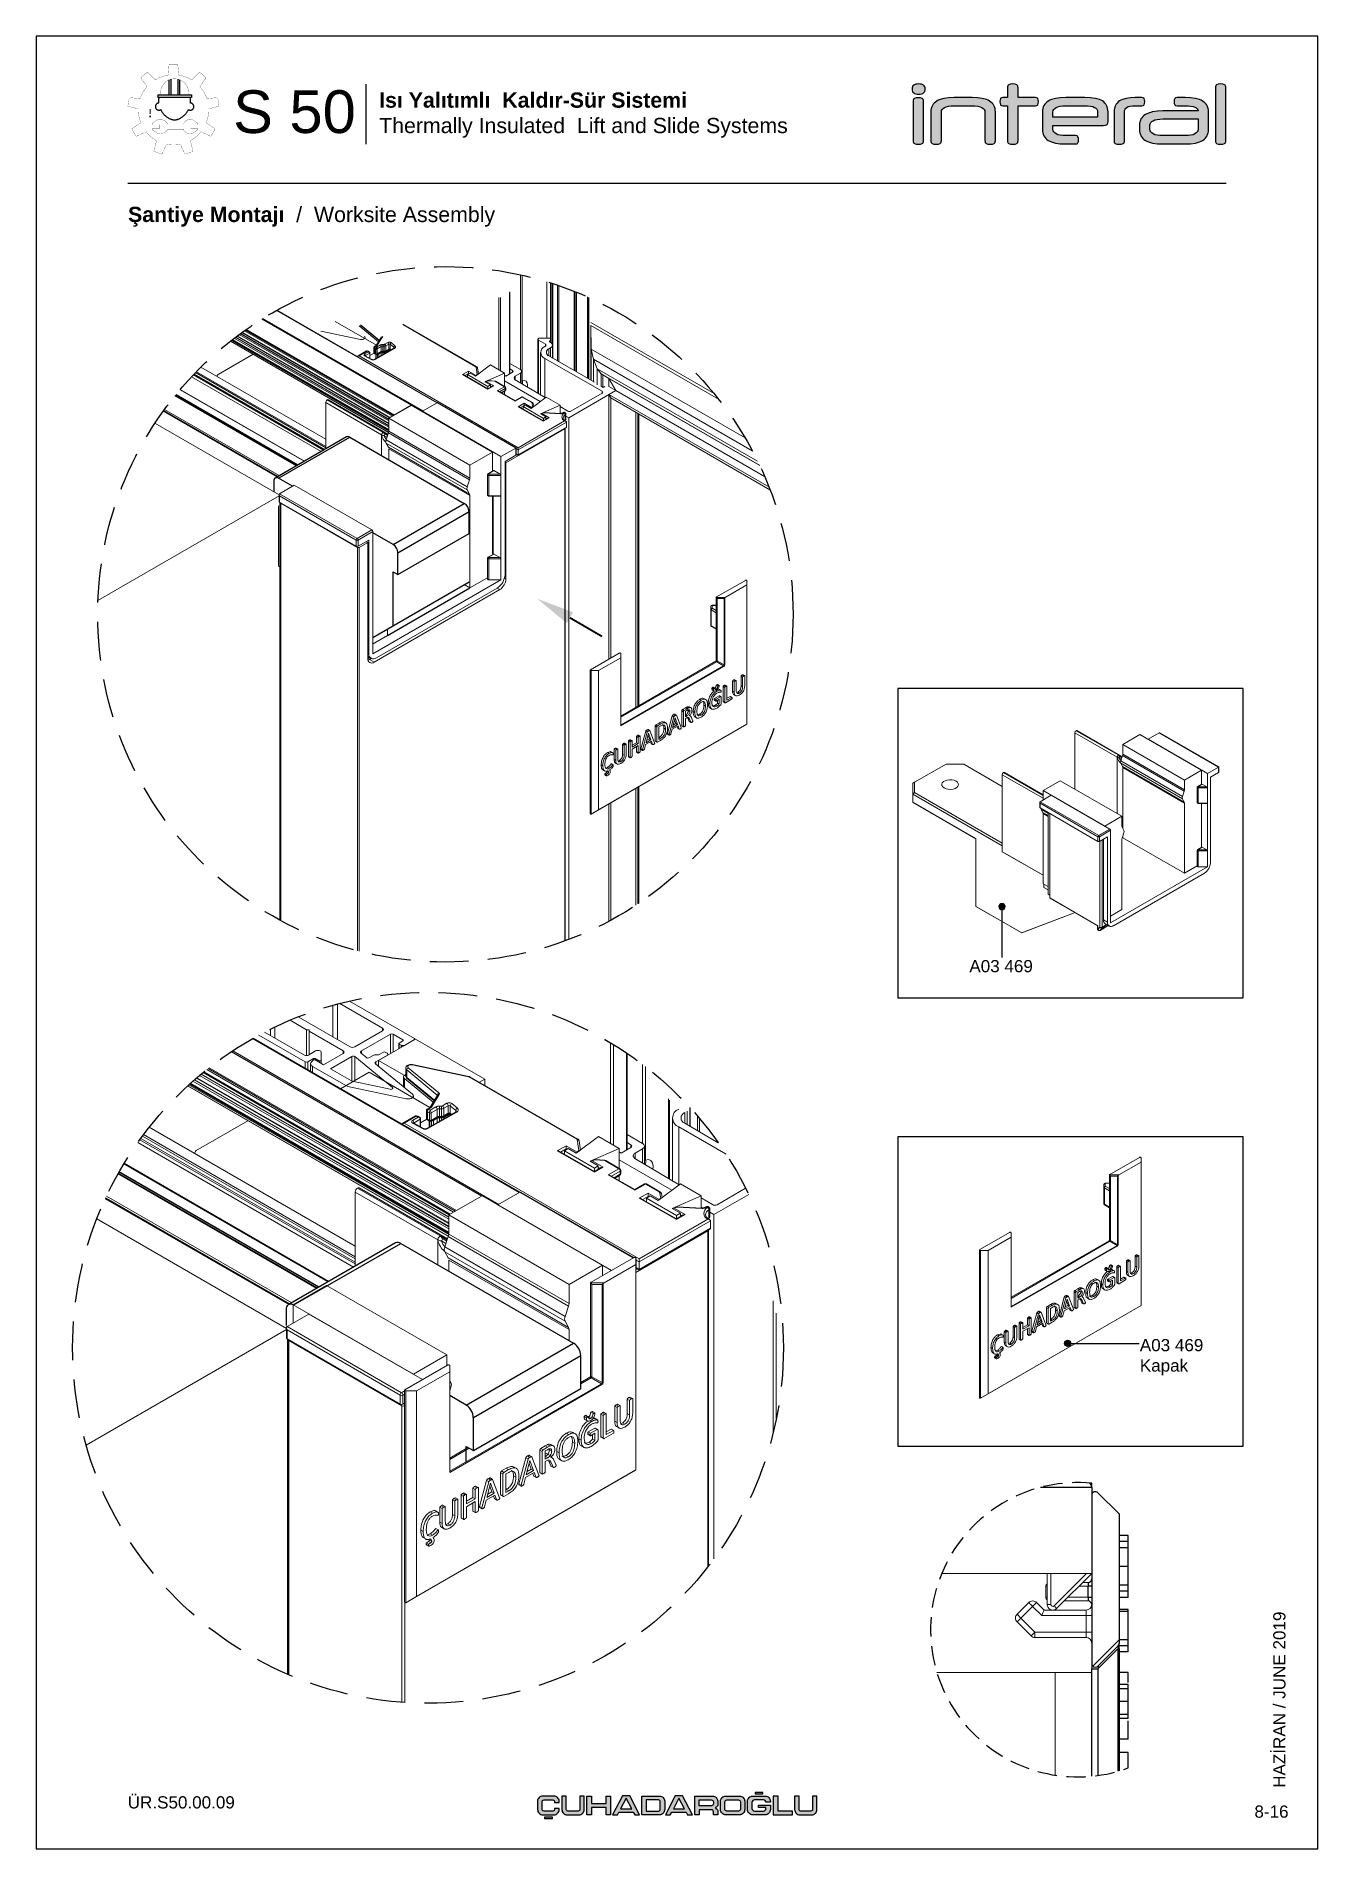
# Model space of a CAD drawing. Header units: millimetres. Extents: x 221 to 2771, y 196 to 840.
# Drawn here: x 1301.3 to 1511.3, y 195.6 to 492.6 of the extents above; entities that cross this region are included whole.
import ezdxf

# ---------------------------------------------------------------- set-up
doc = ezdxf.new("R2010")
doc.units = ezdxf.units.MM
doc.linetypes.add('CENTER', pattern=[50.8, 31.75, -6.35, 6.35, -6.35])
doc.linetypes.add('HIDDEN', pattern=[9.525, 6.35, -3.175])
for name, color, linetype in [('ANTET', 7, 'Continuous'), ('antet_k', 7, 'Continuous'), ('PROFIL', 7, 'Continuous'), ('yazı_numara_k', 21, 'Continuous')]:
    doc.layers.add(name, color=color, linetype=linetype)
doc.styles.get("Standard").update_dxf_attribs({"font": 'arial.ttf'})

msp = doc.modelspace()

# ---------------------------------------------------------------- texts
at = {"insert": (1504.01, 205.601), "char_height": 2, "width": 44.87301, "attachment_point": 1, "rotation": 90}
msp.add_mtext('{\\fArial Unicode MS|b0|i0|c0|p34;{\\C7;HAZİRAN / JUNE 2019}}', dxfattribs=at)
at = {"insert": (1506.513, 202.705), "char_height": 2, "width": 4.43689, "attachment_point": 3}
msp.add_mtext('{\\fArial Unicode MS|b0|i0|c0|p0;\\C7;8-16}', dxfattribs=at)
at = {"layer": 'yazı_numara_k', "color": 7, "insert": (1316.347, 464.67), "char_height": 2.5, "attachment_point": 1}
msp.add_mtext('{\\fArial Unicode MS|b1|i0|c162|p34;Şantiye Montajı  \\fArial Unicode MS|b0|i0|c162|p34;/  Worksite Assembly}', dxfattribs=at)
at = {"layer": 'yazı_numara_k', "color": 21, "char_height": 2}
for s, insert, attachment_point in [('{\\fArial|b0|i0|c162|p34;A03 469}', (1454.208, 341.241), 1), ('{\\fArial|b0|i0|c162|p34;A03 469 \\PKapak}', (1482.143, 273.204), 7)]:
    msp.add_mtext(s, dxfattribs=dict(at, insert=insert, attachment_point=attachment_point))

# ---------------------------------------------------------------- blocks, each defined once
blk = doc.blocks.new('Rev.No.1A')
at = {"insert": (-570.02, 4668.22), "char_height": 2, "width": 54.4479, "attachment_point": 1}
blk.add_mtext('{\\C7;ÜR.S50.00.09}', dxfattribs=at)
blk = doc.blocks.new('S1.A')
at = {"color": 252}
blk.add_lwpolyline([(2269.17, -494.13), (2269.17, -791.13), (2479.17, -791.13), (2479.17, -494.13)], close=True, dxfattribs=at)
blk.add_blockref('Rev.No.1A', (2854.18, -5450.74))
blk = doc.blocks.new('Üretim katalogu sembol-1')
at = {"true_color": 0xfed100}
h = blk.add_hatch(color=40, dxfattribs=at)
h.dxf.hatch_style = 1
h.paths.add_polyline_path([(1565.7, 1465.6), (1566.8, 1465.6), (1566.8, 1470.1), (1565.7, 1470.1)])
h.paths.add_polyline_path([(1565.7, 1462.7), (1566.8, 1462.7), (1566.8, 1464), (1565.7, 1464)])
at = {"color": 0, "linetype": 'CENTER', "ltscale": 12}
for p, q in [((1583.7, 1483), (1583.7, 1496.8)), ((1585.3, 1483), (1585.3, 1497.3)), ((1591.7, 1483), (1591.7, 1497.3)), ((1593.3, 1483), (1593.3, 1496.8)), ((1573.2, 1483), (1603.8, 1483)), ((1573.2, 1483), (1573.2, 1480.6)), ((1603.8, 1480.6), (1573.2, 1480.6)), ((1603.8, 1483), (1603.8, 1480.6))]:
    blk.add_line(p, q, dxfattribs=at)
at = {"color": 0, "linetype": 'CENTER', "lineweight": -2, "ltscale": 12, "const_width": 0.2}
for points in [[(1563.9, 1503.8, 0.047521), (1557.8, 1498.7)], [(1582.7, 1501.1, 0.099576), (1570.8, 1496.8)], [(1591.4, 1510.9, 0.047521), (1583.5, 1510.9)], [(1604.1, 1496.8, 0.099576), (1592.3, 1501.1)], [(1617.1, 1498.7, 0.047521), (1611.1, 1503.8)], [(1563.4, 1490.6, 0.099576), (1557.1, 1479.7)], [(1617.8, 1479.7, 0.099576), (1611.5, 1490.6)], [(1547.4, 1480.6, 0.047521), (1546, 1472.8)], [(1555.5, 1470.3, 0.099576), (1557.7, 1457.8)], [(1617.3, 1457.8, 0.099576), (1619.5, 1470.3)], [(1628.9, 1472.8, 0.047521), (1627.6, 1480.6)], [(1549.6, 1452.2, 0.047521), (1553.6, 1445.4)], [(1621.4, 1445.4, 0.047521), (1625.3, 1452.2)], [(1562.5, 1449.5, 0.099576), (1572.1, 1441.4)], [(1581.2, 1438.1, 0.099576), (1593.8, 1438.1)], [(1602.8, 1441.4, 0.099576), (1612.5, 1449.5)], [(1569.6, 1431.9, 0.047521), (1577, 1429.2)], [(1597.9, 1429.2, 0.047521), (1605.3, 1431.9)]]:
    blk.add_lwpolyline(points, format="xyb", dxfattribs=at)
for points in [[(1570.8, 1496.8), (1563.9, 1503.8)], [(1582.7, 1501.1), (1583.5, 1510.9)], [(1592.3, 1501.1), (1591.4, 1510.9)], [(1604.1, 1496.8), (1611.1, 1503.8)], [(1563.4, 1490.6), (1557.8, 1498.7)], [(1611.5, 1490.6), (1617.1, 1498.7)], [(1555.5, 1470.3), (1546, 1472.8)], [(1557.1, 1479.7), (1547.4, 1480.6)], [(1617.8, 1479.7), (1627.6, 1480.6)], [(1619.5, 1470.3), (1628.9, 1472.8)], [(1557.7, 1457.8), (1549.6, 1452.2)], [(1617.3, 1457.8), (1625.3, 1452.2)], [(1562.5, 1449.5), (1553.6, 1445.4)], [(1572.1, 1441.4), (1569.6, 1431.9)], [(1581.2, 1438.1), (1577, 1429.2)], [(1593.8, 1438.1), (1597.9, 1429.2)], [(1602.8, 1441.4), (1605.3, 1431.9)], [(1612.5, 1449.5), (1621.4, 1445.4)]]:
    blk.add_lwpolyline(points, dxfattribs=at)
at = {"color": 0, "linetype": 'CENTER', "ltscale": 12, "const_width": 0.2}
for points in [[(1588.5, 1497.7, 0.408893), (1575.7, 1485.1, -0.281899), (1574.2, 1483)], [(1588.5, 1497.7, -0.408893), (1601.3, 1485.1, 0.281899), (1602.8, 1483)]]:
    blk.add_lwpolyline(points, format="xyb", dxfattribs=at)
at = {"color": 40, "true_color": 0xfed100, "const_width": 0.2}
blk.add_lwpolyline([(1565.7, 1464), (1566.8, 1464), (1566.8, 1462.7), (1565.7, 1462.7)], close=True, dxfattribs=at)
at = {"color": 0, "linetype": 'CENTER', "ltscale": 12, "const_width": 0.2}
blk.add_lwpolyline([(1574.7, 1456), (1568.7, 1456, -0.414214), (1568.1, 1456.7), (1568.1, 1456.9, -0.248554), (1568.3, 1457.4), (1570.8, 1459.1, -0.475864), (1582.2, 1456.6), (1596.5, 1456.6, -0.519094), (1606.9, 1459.1), (1609.4, 1457.4, -0.248554), (1609.7, 1456.9), (1609.7, 1456.7, -0.414214), (1609, 1456), (1603.1, 1456), (1603.1, 1452.5), (1609, 1452.5, -0.414214), (1609.7, 1451.9), (1609.7, 1451.7, -0.248554), (1609.4, 1451.1), (1606.9, 1449.5, -0.519094), (1596.5, 1451.9), (1582.2, 1451.9, -0.475864), (1570.8, 1449.5), (1568.3, 1451.1, -0.248554), (1568.1, 1451.7), (1568.1, 1451.9, -0.414214), (1568.7, 1452.5), (1574.7, 1452.5)], format="xyb", close=True, dxfattribs=at)
at = {"color": 0, "linetype": 'CENTER', "ltscale": 12}
for centre, radius, start, end in [((1574.2, 1472.4), 3.2, 91.7372, 301.3307), ((1592, 1477.7), 18.1, 170.7928, 186.6972), ((1592, 1477.7), 18.1, 206.3707, 245.0967), ((1584.9, 1477.7), 18.1, 294.9033, 333.6293), ((1602.8, 1472.4), 3.2, 238.6693, 88.2628), ((1584.9, 1477.7), 18.1, 353.3028, 9.2072), ((1588.5, 1470), 9.6, 245.0967, 294.9033)]:
    blk.add_arc(centre, radius, start, end, dxfattribs=at)
blk = doc.blocks.new('İnteral Logo - 2D')
at = {"layer": 'PROFIL', "ltscale": 10}
h = blk.add_hatch(color=7, dxfattribs=at)
h.paths.add_polyline_path([(2732.47, 1117.8), (2732.47, 1124.16), (2732.45, 1124.34), (2732.41, 1124.48), (2732.35, 1124.6), (2732.25, 1124.67), (2731.98, 1124.76), (2731.61, 1124.79), (2731.23, 1124.76), (2730.97, 1124.67), (2730.87, 1124.6), (2730.81, 1124.48), (2730.77, 1124.34), (2730.76, 1124.16), (2730.76, 1117.8), (2730.77, 1117.62), (2730.81, 1117.48), (2730.87, 1117.36), (2730.97, 1117.29), (2731.23, 1117.2), (2731.61, 1117.17), (2731.98, 1117.2), (2732.25, 1117.29), (2732.35, 1117.36), (2732.41, 1117.48), (2732.45, 1117.62)])
h.paths.add_polyline_path([(2732.72, 1126.21), (2732.71, 1126.41), (2732.66, 1126.58), (2732.58, 1126.73), (2732.47, 1126.84), (2732.33, 1126.93), (2732.15, 1127), (2731.92, 1127.03), (2731.66, 1127.05), (2731.4, 1127.03), (2731.17, 1127), (2730.99, 1126.93), (2730.84, 1126.84), (2730.73, 1126.73), (2730.66, 1126.58), (2730.61, 1126.41), (2730.59, 1126.21), (2730.61, 1126.01), (2730.66, 1125.84), (2730.73, 1125.69), (2730.84, 1125.58), (2730.99, 1125.49), (2731.17, 1125.42), (2731.4, 1125.39), (2731.66, 1125.37), (2731.92, 1125.39), (2732.15, 1125.42), (2732.33, 1125.49), (2732.47, 1125.58), (2732.58, 1125.69), (2732.66, 1125.84), (2732.71, 1126.01)])
for points in [[(2751.25, 1123.85), (2751.27, 1124.15), (2751.25, 1124.44), (2751.18, 1124.66), (2751.13, 1124.74), (2751.04, 1124.79), (2750.79, 1124.84), (2747.94, 1124.84), (2747.94, 1126.41), (2747.93, 1126.59), (2747.89, 1126.74), (2747.82, 1126.85), (2747.73, 1126.92), (2747.46, 1127.02), (2747.08, 1127.05), (2746.7, 1127.02), (2746.44, 1126.92), (2746.35, 1126.85), (2746.28, 1126.74), (2746.24, 1126.59), (2746.23, 1126.41), (2746.23, 1124.84), (2745.46, 1124.84), (2745.21, 1124.79), (2745.12, 1124.74), (2745.06, 1124.66), (2745, 1124.44), (2744.98, 1124.15), (2745, 1123.85), (2745.06, 1123.64), (2745.12, 1123.57), (2745.21, 1123.52), (2745.46, 1123.47), (2746.23, 1123.47), (2746.23, 1117.8), (2746.24, 1117.62), (2746.28, 1117.48), (2746.35, 1117.36), (2746.44, 1117.29), (2746.7, 1117.2), (2747.08, 1117.17), (2747.46, 1117.2), (2747.73, 1117.29), (2747.82, 1117.36), (2747.89, 1117.48), (2747.93, 1117.62), (2747.94, 1117.8), (2747.94, 1123.47), (2750.79, 1123.47), (2751.04, 1123.52), (2751.13, 1123.57), (2751.18, 1123.64)], [(2743.86, 1123.73), (2743.7, 1123.92), (2743.51, 1124.09), (2743.28, 1124.25), (2743.03, 1124.39), (2742.75, 1124.51), (2742.09, 1124.69), (2741.32, 1124.8), (2740.42, 1124.84), (2737.48, 1124.84), (2736.59, 1124.8), (2735.81, 1124.69), (2735.16, 1124.51), (2734.87, 1124.39), (2734.62, 1124.25), (2734.4, 1124.09), (2734.2, 1123.92), (2734.04, 1123.73), (2733.91, 1123.52), (2733.8, 1123.29), (2733.73, 1123.04), (2733.68, 1122.77), (2733.67, 1122.49), (2733.67, 1117.8), (2733.68, 1117.62), (2733.72, 1117.48), (2733.79, 1117.36), (2733.88, 1117.29), (2734.14, 1117.2), (2734.52, 1117.17), (2734.89, 1117.2), (2735.16, 1117.29), (2735.26, 1117.36), (2735.33, 1117.48), (2735.37, 1117.62), (2735.38, 1117.8), (2735.38, 1122.49), (2735.41, 1122.69), (2735.51, 1122.87), (2735.67, 1123.04), (2735.89, 1123.19), (2736.19, 1123.31), (2736.56, 1123.4), (2737.01, 1123.46), (2737.54, 1123.47), (2740.37, 1123.47), (2740.89, 1123.46), (2741.34, 1123.4), (2741.72, 1123.31), (2742.01, 1123.19), (2742.24, 1123.04), (2742.4, 1122.87), (2742.49, 1122.69), (2742.52, 1122.49), (2742.52, 1117.8), (2742.54, 1117.62), (2742.58, 1117.48), (2742.64, 1117.36), (2742.73, 1117.29), (2743, 1117.2), (2743.37, 1117.17), (2743.75, 1117.2), (2744.02, 1117.29), (2744.11, 1117.36), (2744.18, 1117.48), (2744.22, 1117.62), (2744.24, 1117.8), (2744.24, 1122.49), (2744.22, 1122.77), (2744.18, 1123.04), (2744.1, 1123.29), (2744, 1123.52)], [(2768.68, 1123.85), (2768.7, 1124.15), (2768.68, 1124.44), (2768.61, 1124.66), (2768.55, 1124.74), (2768.47, 1124.79), (2768.21, 1124.84), (2767.16, 1124.84), (2766.36, 1124.8), (2765.67, 1124.69), (2765.07, 1124.51), (2764.81, 1124.39), (2764.57, 1124.26), (2764.36, 1124.1), (2764.18, 1123.93), (2764.02, 1123.74), (2763.9, 1123.53), (2763.8, 1123.3), (2763.73, 1123.05), (2763.69, 1122.79), (2763.67, 1122.5), (2763.67, 1117.8), (2763.69, 1117.62), (2763.72, 1117.48), (2763.79, 1117.36), (2763.88, 1117.29), (2764.15, 1117.2), (2764.52, 1117.17), (2764.9, 1117.2), (2765.17, 1117.29), (2765.26, 1117.36), (2765.33, 1117.48), (2765.37, 1117.62), (2765.38, 1117.8), (2765.38, 1122.5), (2765.41, 1122.72), (2765.48, 1122.91), (2765.6, 1123.08), (2765.78, 1123.22), (2766.01, 1123.33), (2766.32, 1123.41), (2766.7, 1123.46), (2767.16, 1123.47), (2768.21, 1123.47), (2768.47, 1123.52), (2768.55, 1123.57), (2768.61, 1123.64)]]:
    blk.add_hatch(color=7, dxfattribs=at).paths.add_polyline_path(points)
at = {"layer": 'PROFIL', "ltscale": 10, "true_color": 0xfed100}
blk.add_hatch(color=40, dxfattribs=at).paths.add_polyline_path([(2781.99, 1117.8), (2781.99, 1126.41), (2781.98, 1126.59), (2781.94, 1126.74), (2781.87, 1126.85), (2781.78, 1126.92), (2781.51, 1127.02), (2781.13, 1127.05), (2780.75, 1127.02), (2780.49, 1126.92), (2780.4, 1126.85), (2780.33, 1126.74), (2780.29, 1126.59), (2780.28, 1126.41), (2780.28, 1117.8), (2780.29, 1117.62), (2780.33, 1117.48), (2780.4, 1117.36), (2780.49, 1117.29), (2780.75, 1117.2), (2781.13, 1117.17), (2781.51, 1117.2), (2781.78, 1117.29), (2781.87, 1117.36), (2781.94, 1117.48), (2781.98, 1117.62)])
at = {"layer": 'PROFIL', "ltscale": 10}
h = blk.add_hatch(color=7, dxfattribs=at)
h.paths.add_polyline_path([(2762, 1124.1), (2761.79, 1124.26), (2761.55, 1124.39), (2761.27, 1124.51), (2760.61, 1124.69), (2759.81, 1124.8), (2758.87, 1124.84), (2755.76, 1124.84), (2754.87, 1124.8), (2754.09, 1124.69), (2753.44, 1124.51), (2753.15, 1124.39), (2752.9, 1124.25), (2752.68, 1124.09), (2752.48, 1123.92), (2752.32, 1123.73), (2752.18, 1123.52), (2752.08, 1123.29), (2752.01, 1123.04), (2751.96, 1122.77), (2751.95, 1122.49), (2751.95, 1119.56), (2751.96, 1119.28), (2752.01, 1119.02), (2752.08, 1118.77), (2752.18, 1118.54), (2752.32, 1118.33), (2752.48, 1118.14), (2752.68, 1117.96), (2752.9, 1117.81), (2753.15, 1117.67), (2753.44, 1117.55), (2754.09, 1117.37), (2754.87, 1117.26), (2755.76, 1117.22), (2757.36, 1117.22), (2757.62, 1117.26), (2757.7, 1117.32), (2757.76, 1117.39), (2757.83, 1117.61), (2757.85, 1117.91), (2757.83, 1118.2), (2757.76, 1118.41), (2757.7, 1118.49), (2757.62, 1118.54), (2757.36, 1118.58), (2755.81, 1118.58), (2755.29, 1118.6), (2754.84, 1118.65), (2754.46, 1118.74), (2754.17, 1118.87), (2753.95, 1119.02), (2753.79, 1119.19), (2753.69, 1119.37), (2753.66, 1119.56), (2753.66, 1120.25), (2761.88, 1120.25), (2762.3, 1120.29), (2762.44, 1120.34), (2762.54, 1120.4), (2762.61, 1120.49), (2762.65, 1120.61), (2762.69, 1120.94), (2762.69, 1122.49), (2762.67, 1122.78), (2762.63, 1123.04), (2762.56, 1123.29), (2762.46, 1123.52), (2762.34, 1123.74), (2762.18, 1123.93)])
h.paths.add_polyline_path([(2753.66, 1121.59), (2753.66, 1122.49), (2753.69, 1122.69), (2753.79, 1122.87), (2753.95, 1123.04), (2754.17, 1123.19), (2754.46, 1123.31), (2754.84, 1123.4), (2755.29, 1123.46), (2755.81, 1123.47), (2758.82, 1123.47), (2759.35, 1123.46), (2759.81, 1123.41), (2760.18, 1123.33), (2760.47, 1123.22), (2760.69, 1123.08), (2760.85, 1122.91), (2760.95, 1122.71), (2760.98, 1122.49), (2760.98, 1121.59)], flags=16)
at = {"layer": 'PROFIL', "ltscale": 10, "true_color": 0xfed100}
h = blk.add_hatch(color=40, dxfattribs=at)
h.paths.add_polyline_path([(2779.15, 1119.56), (2779.15, 1122.49), (2779.13, 1122.77), (2779.09, 1123.04), (2779.01, 1123.29), (2778.91, 1123.52), (2778.78, 1123.73), (2778.61, 1123.92), (2778.42, 1124.09), (2778.19, 1124.25), (2777.94, 1124.39), (2777.66, 1124.51), (2777, 1124.69), (2776.23, 1124.8), (2775.33, 1124.84), (2774.01, 1124.84), (2773.76, 1124.79), (2773.67, 1124.74), (2773.61, 1124.67), (2773.54, 1124.45), (2773.51, 1124.15), (2773.54, 1123.85), (2773.61, 1123.64), (2773.67, 1123.57), (2773.76, 1123.52), (2774.01, 1123.47), (2775.28, 1123.47), (2775.81, 1123.46), (2776.27, 1123.42), (2776.64, 1123.35), (2776.93, 1123.25), (2777.15, 1123.13), (2777.31, 1122.99), (2777.4, 1122.82), (2777.44, 1122.64), (2777.44, 1122.62), (2771.67, 1122.62), (2770.77, 1122.59), (2770, 1122.48), (2769.34, 1122.29), (2769.06, 1122.18), (2768.81, 1122.04), (2768.58, 1121.88), (2768.39, 1121.71), (2768.22, 1121.52), (2768.09, 1121.31), (2767.99, 1121.08), (2767.91, 1120.83), (2767.87, 1120.56), (2767.85, 1120.28), (2767.85, 1119.56), (2767.87, 1119.28), (2767.91, 1119.02), (2767.99, 1118.77), (2768.09, 1118.54), (2768.22, 1118.33), (2768.39, 1118.14), (2768.58, 1117.96), (2768.81, 1117.81), (2769.06, 1117.67), (2769.34, 1117.55), (2770, 1117.37), (2770.77, 1117.26), (2771.67, 1117.22), (2775.33, 1117.22), (2776.23, 1117.26), (2777, 1117.37), (2777.66, 1117.55), (2777.94, 1117.67), (2778.19, 1117.81), (2778.42, 1117.96), (2778.61, 1118.14), (2778.78, 1118.33), (2778.91, 1118.54), (2779.01, 1118.77), (2779.09, 1119.02), (2779.13, 1119.28)])
h.paths.add_polyline_path([(2769.56, 1119.56), (2769.56, 1120.33), (2769.6, 1120.53), (2769.69, 1120.72), (2769.85, 1120.88), (2770.08, 1121.03), (2770.37, 1121.16), (2770.74, 1121.25), (2771.19, 1121.3), (2771.72, 1121.32), (2777.44, 1121.32), (2777.44, 1119.56), (2777.4, 1119.37), (2777.31, 1119.19), (2777.15, 1119.02), (2776.92, 1118.87), (2776.63, 1118.74), (2776.26, 1118.65), (2775.81, 1118.6), (2775.28, 1118.58), (2771.72, 1118.58), (2771.19, 1118.6), (2770.74, 1118.65), (2770.37, 1118.74), (2770.08, 1118.87), (2769.85, 1119.02), (2769.69, 1119.19), (2769.6, 1119.37)], flags=16)
at = {"layer": 'PROFIL', "color": 7, "ltscale": 10}
for points in [[(2732.72, 1126.21), (2732.71, 1126.41), (2732.66, 1126.58), (2732.58, 1126.73), (2732.47, 1126.84), (2732.33, 1126.93), (2732.15, 1127), (2731.92, 1127.03), (2731.66, 1127.05), (2731.4, 1127.03), (2731.17, 1127), (2730.99, 1126.93), (2730.84, 1126.84), (2730.73, 1126.73), (2730.66, 1126.58), (2730.61, 1126.41), (2730.59, 1126.21), (2730.61, 1126.01), (2730.66, 1125.84), (2730.73, 1125.69), (2730.84, 1125.58), (2730.99, 1125.49), (2731.17, 1125.42), (2731.4, 1125.39), (2731.66, 1125.37), (2731.92, 1125.39), (2732.15, 1125.42), (2732.33, 1125.49), (2732.47, 1125.58), (2732.58, 1125.69), (2732.66, 1125.84), (2732.71, 1126.01)], [(2751.25, 1123.85), (2751.27, 1124.15), (2751.25, 1124.44), (2751.18, 1124.66), (2751.13, 1124.74), (2751.04, 1124.79), (2750.79, 1124.84), (2747.94, 1124.84), (2747.94, 1126.41), (2747.93, 1126.59), (2747.89, 1126.74), (2747.82, 1126.85), (2747.73, 1126.92), (2747.46, 1127.02), (2747.08, 1127.05), (2746.7, 1127.02), (2746.44, 1126.92), (2746.35, 1126.85), (2746.28, 1126.74), (2746.24, 1126.59), (2746.23, 1126.41), (2746.23, 1124.84), (2745.46, 1124.84), (2745.21, 1124.79), (2745.12, 1124.74), (2745.06, 1124.66), (2745, 1124.44), (2744.98, 1124.15), (2745, 1123.85), (2745.06, 1123.64), (2745.12, 1123.57), (2745.21, 1123.52), (2745.46, 1123.47), (2746.23, 1123.47), (2746.23, 1117.8), (2746.24, 1117.62), (2746.28, 1117.48), (2746.35, 1117.36), (2746.44, 1117.29), (2746.7, 1117.2), (2747.08, 1117.17), (2747.46, 1117.2), (2747.73, 1117.29), (2747.82, 1117.36), (2747.89, 1117.48), (2747.93, 1117.62), (2747.94, 1117.8), (2747.94, 1123.47), (2750.79, 1123.47), (2751.04, 1123.52), (2751.13, 1123.57), (2751.18, 1123.64)], [(2732.47, 1117.8), (2732.47, 1124.16), (2732.45, 1124.34), (2732.41, 1124.48), (2732.35, 1124.6), (2732.25, 1124.67), (2731.98, 1124.76), (2731.61, 1124.79), (2731.23, 1124.76), (2730.97, 1124.67), (2730.87, 1124.6), (2730.81, 1124.48), (2730.77, 1124.34), (2730.76, 1124.16), (2730.76, 1117.8), (2730.77, 1117.62), (2730.81, 1117.48), (2730.87, 1117.36), (2730.97, 1117.29), (2731.23, 1117.2), (2731.61, 1117.17), (2731.98, 1117.2), (2732.25, 1117.29), (2732.35, 1117.36), (2732.41, 1117.48), (2732.45, 1117.62)], [(2743.86, 1123.73), (2743.7, 1123.92), (2743.51, 1124.09), (2743.28, 1124.25), (2743.03, 1124.39), (2742.75, 1124.51), (2742.09, 1124.69), (2741.32, 1124.8), (2740.42, 1124.84), (2737.48, 1124.84), (2736.59, 1124.8), (2735.81, 1124.69), (2735.16, 1124.51), (2734.87, 1124.39), (2734.62, 1124.25), (2734.4, 1124.09), (2734.2, 1123.92), (2734.04, 1123.73), (2733.91, 1123.52), (2733.8, 1123.29), (2733.73, 1123.04), (2733.68, 1122.77), (2733.67, 1122.49), (2733.67, 1117.8), (2733.68, 1117.62), (2733.72, 1117.48), (2733.79, 1117.36), (2733.88, 1117.29), (2734.14, 1117.2), (2734.52, 1117.17), (2734.89, 1117.2), (2735.16, 1117.29), (2735.26, 1117.36), (2735.33, 1117.48), (2735.37, 1117.62), (2735.38, 1117.8), (2735.38, 1122.49), (2735.41, 1122.69), (2735.51, 1122.87), (2735.67, 1123.04), (2735.89, 1123.19), (2736.19, 1123.31), (2736.56, 1123.4), (2737.01, 1123.46), (2737.54, 1123.47), (2740.37, 1123.47), (2740.89, 1123.46), (2741.34, 1123.4), (2741.72, 1123.31), (2742.01, 1123.19), (2742.24, 1123.04), (2742.4, 1122.87), (2742.49, 1122.69), (2742.52, 1122.49), (2742.52, 1117.8), (2742.54, 1117.62), (2742.58, 1117.48), (2742.64, 1117.36), (2742.73, 1117.29), (2743, 1117.2), (2743.37, 1117.17), (2743.75, 1117.2), (2744.02, 1117.29), (2744.11, 1117.36), (2744.18, 1117.48), (2744.22, 1117.62), (2744.24, 1117.8), (2744.24, 1122.49), (2744.22, 1122.77), (2744.18, 1123.04), (2744.1, 1123.29), (2744, 1123.52)], [(2762, 1124.1), (2761.79, 1124.26), (2761.55, 1124.39), (2761.27, 1124.51), (2760.61, 1124.69), (2759.81, 1124.8), (2758.87, 1124.84), (2755.76, 1124.84), (2754.87, 1124.8), (2754.09, 1124.69), (2753.44, 1124.51), (2753.15, 1124.39), (2752.9, 1124.25), (2752.68, 1124.09), (2752.48, 1123.92), (2752.32, 1123.73), (2752.18, 1123.52), (2752.08, 1123.29), (2752.01, 1123.04), (2751.96, 1122.77), (2751.95, 1122.49), (2751.95, 1119.56), (2751.96, 1119.28), (2752.01, 1119.02), (2752.08, 1118.77), (2752.18, 1118.54), (2752.32, 1118.33), (2752.48, 1118.14), (2752.68, 1117.96), (2752.9, 1117.81), (2753.15, 1117.67), (2753.44, 1117.55), (2754.09, 1117.37), (2754.87, 1117.26), (2755.76, 1117.22), (2757.36, 1117.22), (2757.62, 1117.26), (2757.7, 1117.32), (2757.76, 1117.39), (2757.83, 1117.61), (2757.85, 1117.91), (2757.83, 1118.2), (2757.76, 1118.41), (2757.7, 1118.49), (2757.62, 1118.54), (2757.36, 1118.58), (2755.81, 1118.58), (2755.29, 1118.6), (2754.84, 1118.65), (2754.46, 1118.74), (2754.17, 1118.87), (2753.95, 1119.02), (2753.79, 1119.19), (2753.69, 1119.37), (2753.66, 1119.56), (2753.66, 1120.25), (2761.88, 1120.25), (2762.3, 1120.29), (2762.44, 1120.34), (2762.54, 1120.4), (2762.61, 1120.49), (2762.65, 1120.61), (2762.69, 1120.94), (2762.69, 1122.49), (2762.67, 1122.78), (2762.63, 1123.04), (2762.56, 1123.29), (2762.46, 1123.52), (2762.34, 1123.74), (2762.18, 1123.93)], [(2753.66, 1121.59), (2753.66, 1122.49), (2753.69, 1122.69), (2753.79, 1122.87), (2753.95, 1123.04), (2754.17, 1123.19), (2754.46, 1123.31), (2754.84, 1123.4), (2755.29, 1123.46), (2755.81, 1123.47), (2758.82, 1123.47), (2759.35, 1123.46), (2759.81, 1123.41), (2760.18, 1123.33), (2760.47, 1123.22), (2760.69, 1123.08), (2760.85, 1122.91), (2760.95, 1122.71), (2760.98, 1122.49), (2760.98, 1121.59)], [(2768.68, 1123.85), (2768.7, 1124.15), (2768.68, 1124.44), (2768.61, 1124.66), (2768.55, 1124.74), (2768.47, 1124.79), (2768.21, 1124.84), (2767.16, 1124.84), (2766.36, 1124.8), (2765.67, 1124.69), (2765.07, 1124.51), (2764.81, 1124.39), (2764.57, 1124.26), (2764.36, 1124.1), (2764.18, 1123.93), (2764.02, 1123.74), (2763.9, 1123.53), (2763.8, 1123.3), (2763.73, 1123.05), (2763.69, 1122.79), (2763.67, 1122.5), (2763.67, 1117.8), (2763.69, 1117.62), (2763.72, 1117.48), (2763.79, 1117.36), (2763.88, 1117.29), (2764.15, 1117.2), (2764.52, 1117.17), (2764.9, 1117.2), (2765.17, 1117.29), (2765.26, 1117.36), (2765.33, 1117.48), (2765.37, 1117.62), (2765.38, 1117.8), (2765.38, 1122.5), (2765.41, 1122.72), (2765.48, 1122.91), (2765.6, 1123.08), (2765.78, 1123.22), (2766.01, 1123.33), (2766.32, 1123.41), (2766.7, 1123.46), (2767.16, 1123.47), (2768.21, 1123.47), (2768.47, 1123.52), (2768.55, 1123.57), (2768.61, 1123.64)]]:
    blk.add_lwpolyline(points, close=True, dxfattribs=at)
at = {"layer": 'PROFIL', "color": 40, "ltscale": 10, "true_color": 0xfed100}
for points in [[(2781.99, 1117.8), (2781.99, 1126.41), (2781.98, 1126.59), (2781.94, 1126.74), (2781.87, 1126.85), (2781.78, 1126.92), (2781.51, 1127.02), (2781.13, 1127.05), (2780.75, 1127.02), (2780.49, 1126.92), (2780.4, 1126.85), (2780.33, 1126.74), (2780.29, 1126.59), (2780.28, 1126.41), (2780.28, 1117.8), (2780.29, 1117.62), (2780.33, 1117.48), (2780.4, 1117.36), (2780.49, 1117.29), (2780.75, 1117.2), (2781.13, 1117.17), (2781.51, 1117.2), (2781.78, 1117.29), (2781.87, 1117.36), (2781.94, 1117.48), (2781.98, 1117.62)], [(2779.15, 1119.56), (2779.15, 1122.49), (2779.13, 1122.77), (2779.09, 1123.04), (2779.01, 1123.29), (2778.91, 1123.52), (2778.78, 1123.73), (2778.61, 1123.92), (2778.42, 1124.09), (2778.19, 1124.25), (2777.94, 1124.39), (2777.66, 1124.51), (2777, 1124.69), (2776.23, 1124.8), (2775.33, 1124.84), (2774.01, 1124.84), (2773.76, 1124.79), (2773.67, 1124.74), (2773.61, 1124.67), (2773.54, 1124.45), (2773.51, 1124.15), (2773.54, 1123.85), (2773.61, 1123.64), (2773.67, 1123.57), (2773.76, 1123.52), (2774.01, 1123.47), (2775.28, 1123.47), (2775.81, 1123.46), (2776.27, 1123.42), (2776.64, 1123.35), (2776.93, 1123.25), (2777.15, 1123.13), (2777.31, 1122.99), (2777.4, 1122.82), (2777.44, 1122.64), (2777.44, 1122.62), (2771.67, 1122.62), (2770.77, 1122.59), (2770, 1122.48), (2769.34, 1122.29), (2769.06, 1122.18), (2768.81, 1122.04), (2768.58, 1121.88), (2768.39, 1121.71), (2768.22, 1121.52), (2768.09, 1121.31), (2767.99, 1121.08), (2767.91, 1120.83), (2767.87, 1120.56), (2767.85, 1120.28), (2767.85, 1119.56), (2767.87, 1119.28), (2767.91, 1119.02), (2767.99, 1118.77), (2768.09, 1118.54), (2768.22, 1118.33), (2768.39, 1118.14), (2768.58, 1117.96), (2768.81, 1117.81), (2769.06, 1117.67), (2769.34, 1117.55), (2770, 1117.37), (2770.77, 1117.26), (2771.67, 1117.22), (2775.33, 1117.22), (2776.23, 1117.26), (2777, 1117.37), (2777.66, 1117.55), (2777.94, 1117.67), (2778.19, 1117.81), (2778.42, 1117.96), (2778.61, 1118.14), (2778.78, 1118.33), (2778.91, 1118.54), (2779.01, 1118.77), (2779.09, 1119.02), (2779.13, 1119.28)], [(2769.56, 1119.56), (2769.56, 1120.33), (2769.6, 1120.53), (2769.69, 1120.72), (2769.85, 1120.88), (2770.08, 1121.03), (2770.37, 1121.16), (2770.74, 1121.25), (2771.19, 1121.3), (2771.72, 1121.32), (2777.44, 1121.32), (2777.44, 1119.56), (2777.4, 1119.37), (2777.31, 1119.19), (2777.15, 1119.02), (2776.92, 1118.87), (2776.63, 1118.74), (2776.26, 1118.65), (2775.81, 1118.6), (2775.28, 1118.58), (2771.72, 1118.58), (2771.19, 1118.6), (2770.74, 1118.65), (2770.37, 1118.74), (2770.08, 1118.87), (2769.85, 1119.02), (2769.69, 1119.19), (2769.6, 1119.37)]]:
    blk.add_lwpolyline(points, close=True, dxfattribs=at)
blk = doc.blocks.new('S.1.B')
blk.add_line((922.44, 1850.82), (922.44, 1840.95))
at = {"color": 7}
blk.add_line((1063.42, 1834.52), (883.42, 1834.52), dxfattribs=at)
at = {"color": 0, "linetype": 'CENTER', "ltscale": 12, "xscale": 0.18014578362, "yscale": 0.18014578362, "zscale": 0.18014578362}
blk.add_blockref('Üretim katalogu sembol-1', (604.93, 1581.87), dxfattribs=at)
at = {"layer": 'yazı_numara_k', "color": 140}
blk.add_blockref('İnteral Logo - 2D', (-1718.64, 723.78), dxfattribs=at)
at = {"width": 80.5608, "attachment_point": 1}
for s, insert, char_height in [('\\pi23.685;{\\fArial Unicode MS|b0|i0|c162|p34;S 50}', (876.99, 1849.79), 7), ('\\pi8.4591;{\\fArial Unicode MS|b1|i0|c162|p34;Isı Yalıtımlı  Kaldır-Sür Sistemi\\fArial Unicode MS|b0|i0|c162|p34;\\PThermally Insulated  Lift and Slide Systems}', (916.15, 1849.44), 2.5)]:
    blk.add_mtext(s, dxfattribs=dict(at, insert=insert, char_height=char_height))
blk = doc.blocks.new('ÇUHADAROĞLU')
at = {"layer": 'ANTET'}
h = blk.add_hatch(color=7, dxfattribs=at)
h.paths.add_polyline_path([(159.1, 19.64, -0.414214), (159.42, 19.96), (160.84, 19.96, -0.414214), (161.16, 19.64), (161.16, 19.54), (161.9, 19.54), (161.9, 19.73, 0.414214), (161.05, 20.59), (159.21, 20.59, 0.414214), (158.36, 19.73), (158.36, 18.36, 0.414214), (159.21, 17.51), (161.05, 17.51, 0.414214), (161.9, 18.36), (161.9, 18.55), (161.16, 18.55), (161.16, 18.46, -0.414214), (160.84, 18.13), (159.42, 18.13, -0.414214), (159.1, 18.46)])
h.paths.add_polyline_path([(159.48, 17.12), (159.48, 16.9), (160.78, 16.9), (160.78, 17.12)])
h.paths.add_polyline_path([(165.15, 17.51, 0.414214), (166, 18.36), (166, 20.59), (165.29, 20.59), (165.29, 18.39, -0.414214), (165.03, 18.13), (163.32, 18.13, -0.414214), (163.06, 18.39), (163.06, 20.59), (162.35, 20.59), (162.35, 18.36, 0.414214), (163.2, 17.51)])
h.paths.add_polyline_path([(167.19, 18.73), (169.58, 18.73), (169.58, 17.51), (170.32, 17.51), (170.32, 20.59), (169.58, 20.59), (169.58, 19.36), (167.19, 19.36), (167.19, 20.59), (166.45, 20.59), (166.45, 17.51), (167.19, 17.51)])
h.paths.add_polyline_path([(170.66, 17.51), (171.46, 17.51), (171.69, 17.95), (174.05, 17.95), (174.29, 17.51), (175.09, 17.51), (173.48, 20.6), (172.27, 20.6)])
h.paths.add_polyline_path([(171.97, 18.49), (172.87, 20.23), (173.78, 18.49)], flags=16)
h.paths.add_polyline_path([(175.43, 17.51), (178.34, 17.51, 0.414214), (179.19, 18.36), (179.19, 19.73, 0.414214), (178.34, 20.59), (175.43, 20.59)])
h.paths.add_polyline_path([(176.14, 19.96), (178.15, 19.96, -0.414214), (178.47, 19.64), (178.47, 18.46, -0.414214), (178.15, 18.13), (176.14, 18.13)], flags=16)
h.paths.add_polyline_path([(180.34, 17.95), (182.7, 17.95), (182.94, 17.51), (183.74, 17.51), (182.13, 20.6), (180.92, 20.6), (179.31, 17.51), (180.11, 17.51)])
h.paths.add_polyline_path([(180.62, 18.49), (181.52, 20.23), (182.43, 18.49)], flags=16)
h.paths.add_polyline_path([(184.84, 18.34), (186.84, 18.34, -0.414214), (187.17, 18.02), (187.17, 17.51), (187.88, 17.51), (187.88, 18.21, 0.203358), (187.78, 18.44, 0.098259), (187.5, 18.62), (187.5, 18.7, 0.058399), (187.74, 18.83, 0.246853), (187.88, 19.09), (187.88, 19.73, 0.414214), (187.03, 20.59), (184.13, 20.59), (184.13, 17.51), (184.84, 17.51)])
h.paths.add_polyline_path([(184.84, 18.99), (184.84, 19.96), (186.82, 19.96, -0.414214), (187.17, 19.61), (187.17, 19.31, -0.414214), (186.84, 18.99)], flags=16)
h.paths.add_polyline_path([(191.45, 17.51, 0.414214), (192.31, 18.36), (192.31, 19.73, 0.414214), (191.45, 20.59), (189.19, 20.59, 0.414214), (188.33, 19.73), (188.33, 18.36, 0.414214), (189.19, 17.51)])
h.paths.add_polyline_path([(189.37, 18.13, -0.414214), (189.05, 18.46), (189.05, 19.64, -0.414214), (189.37, 19.96), (191.27, 19.96, -0.414214), (191.59, 19.64), (191.59, 18.46, -0.414214), (191.27, 18.13)], flags=16)
h.paths.add_polyline_path([(193.61, 17.51), (195.66, 17.51, 0.414214), (196.51, 18.36), (196.51, 19.11), (194.59, 19.11), (194.59, 18.7), (195.78, 18.7), (195.78, 18.54, -0.414214), (195.37, 18.13), (193.9, 18.13, -0.414214), (193.49, 18.54), (193.49, 19.55, -0.414214), (193.9, 19.96), (195.37, 19.96, -0.407741), (195.78, 19.56), (196.51, 19.56), (196.51, 19.73, 0.414214), (195.66, 20.59), (193.61, 20.59, 0.414214), (192.76, 19.73), (192.76, 18.36, 0.414214)])
h.paths.add_polyline_path([(195.28, 20.97), (195.28, 21.19), (193.99, 21.19), (193.99, 20.97)])
h.paths.add_polyline_path([(200.14, 17.51), (200.14, 18.13), (197.76, 18.13), (197.76, 20.59), (196.97, 20.59), (196.97, 17.51)])
h.paths.add_polyline_path([(201.2, 18.39), (201.2, 20.59), (200.48, 20.59), (200.48, 18.36, 0.414214), (201.34, 17.51), (203.28, 17.51, 0.414214), (204.13, 18.36), (204.13, 20.59), (203.42, 20.59), (203.42, 18.39, -0.414214), (203.16, 18.13), (201.46, 18.13, -0.414214)])
h = blk.add_hatch(color=7, dxfattribs=at)
h.paths.add_polyline_path([(159.1, 19.64, -0.414214), (159.42, 19.96), (160.84, 19.96, -0.414214), (161.16, 19.64), (161.16, 19.54), (161.9, 19.54), (161.9, 19.73, 0.414214), (161.05, 20.59), (159.21, 20.59, 0.414214), (158.36, 19.73), (158.36, 18.36, 0.414214), (159.21, 17.51), (161.05, 17.51, 0.414214), (161.9, 18.36), (161.9, 18.55), (161.16, 18.55), (161.16, 18.46, -0.414214), (160.84, 18.13), (159.42, 18.13, -0.414214), (159.1, 18.46)])
h.paths.add_polyline_path([(159.48, 17.12), (159.48, 16.9), (160.78, 16.9), (160.78, 17.12)])
h.paths.add_polyline_path([(165.15, 17.51, 0.414214), (166, 18.36), (166, 20.59), (165.29, 20.59), (165.29, 18.39, -0.414214), (165.03, 18.13), (163.32, 18.13, -0.414214), (163.06, 18.39), (163.06, 20.59), (162.35, 20.59), (162.35, 18.36, 0.414214), (163.2, 17.51)])
h.paths.add_polyline_path([(167.19, 18.73), (169.58, 18.73), (169.58, 17.51), (170.32, 17.51), (170.32, 20.59), (169.58, 20.59), (169.58, 19.36), (167.19, 19.36), (167.19, 20.59), (166.45, 20.59), (166.45, 17.51), (167.19, 17.51)])
h.paths.add_polyline_path([(170.66, 17.51), (171.46, 17.51), (171.69, 17.95), (174.05, 17.95), (174.29, 17.51), (175.09, 17.51), (173.48, 20.6), (172.27, 20.6)])
h.paths.add_polyline_path([(171.97, 18.49), (172.87, 20.23), (173.78, 18.49)], flags=16)
h.paths.add_polyline_path([(175.43, 17.51), (178.34, 17.51, 0.414214), (179.19, 18.36), (179.19, 19.73, 0.414214), (178.34, 20.59), (175.43, 20.59)])
h.paths.add_polyline_path([(176.14, 19.96), (178.15, 19.96, -0.414214), (178.47, 19.64), (178.47, 18.46, -0.414214), (178.15, 18.13), (176.14, 18.13)], flags=16)
h.paths.add_polyline_path([(180.34, 17.95), (182.7, 17.95), (182.94, 17.51), (183.74, 17.51), (182.13, 20.6), (180.92, 20.6), (179.31, 17.51), (180.11, 17.51)])
h.paths.add_polyline_path([(180.62, 18.49), (181.52, 20.23), (182.43, 18.49)], flags=16)
h.paths.add_polyline_path([(184.84, 18.34), (186.84, 18.34, -0.414214), (187.17, 18.02), (187.17, 17.51), (187.88, 17.51), (187.88, 18.21, 0.203358), (187.78, 18.44, 0.098259), (187.5, 18.62), (187.5, 18.7, 0.058399), (187.74, 18.83, 0.246853), (187.88, 19.09), (187.88, 19.73, 0.414214), (187.03, 20.59), (184.13, 20.59), (184.13, 17.51), (184.84, 17.51)])
h.paths.add_polyline_path([(184.84, 18.99), (184.84, 19.96), (186.82, 19.96, -0.414214), (187.17, 19.61), (187.17, 19.31, -0.414214), (186.84, 18.99)], flags=16)
h.paths.add_polyline_path([(191.45, 17.51, 0.414214), (192.31, 18.36), (192.31, 19.73, 0.414214), (191.45, 20.59), (189.19, 20.59, 0.414214), (188.33, 19.73), (188.33, 18.36, 0.414214), (189.19, 17.51)])
h.paths.add_polyline_path([(189.37, 18.13, -0.414214), (189.05, 18.46), (189.05, 19.64, -0.414214), (189.37, 19.96), (191.27, 19.96, -0.414214), (191.59, 19.64), (191.59, 18.46, -0.414214), (191.27, 18.13)], flags=16)
h.paths.add_polyline_path([(193.61, 17.51), (195.66, 17.51, 0.414214), (196.51, 18.36), (196.51, 19.11), (194.59, 19.11), (194.59, 18.7), (195.78, 18.7), (195.78, 18.54, -0.414214), (195.37, 18.13), (193.9, 18.13, -0.414214), (193.49, 18.54), (193.49, 19.55, -0.414214), (193.9, 19.96), (195.37, 19.96, -0.407741), (195.78, 19.56), (196.51, 19.56), (196.51, 19.73, 0.414214), (195.66, 20.59), (193.61, 20.59, 0.414214), (192.76, 19.73), (192.76, 18.36, 0.414214)])
h.paths.add_polyline_path([(195.28, 20.97), (195.28, 21.19), (193.99, 21.19), (193.99, 20.97)])
h.paths.add_polyline_path([(200.14, 17.51), (200.14, 18.13), (197.76, 18.13), (197.76, 20.59), (196.97, 20.59), (196.97, 17.51)])
h.paths.add_polyline_path([(201.2, 18.39), (201.2, 20.59), (200.48, 20.59), (200.48, 18.36, 0.414214), (201.34, 17.51), (203.28, 17.51, 0.414214), (204.13, 18.36), (204.13, 20.59), (203.42, 20.59), (203.42, 18.39, -0.414214), (203.16, 18.13), (201.46, 18.13, -0.414214)])
at = {"layer": 'ANTET', "color": 7}
for points in [[(193.99, 21.19), (193.99, 20.97), (195.28, 20.97), (195.28, 21.19)], [(193.99, 21.19), (193.99, 20.97), (195.28, 20.97), (195.28, 21.19)], [(167.19, 20.59), (167.19, 19.36), (169.58, 19.36), (169.58, 20.59), (170.32, 20.59), (170.32, 17.51), (169.58, 17.51), (169.58, 18.73), (167.19, 18.73), (167.19, 17.51), (166.45, 17.51), (166.45, 20.59)], [(167.19, 20.59), (167.19, 19.36), (169.58, 19.36), (169.58, 20.59), (170.32, 20.59), (170.32, 17.51), (169.58, 17.51), (169.58, 18.73), (167.19, 18.73), (167.19, 17.51), (166.45, 17.51), (166.45, 20.59)], [(171.46, 17.51), (171.69, 17.95), (174.05, 17.95), (174.29, 17.51), (175.09, 17.51), (173.48, 20.6), (172.27, 20.6), (170.66, 17.51)], [(171.46, 17.51), (171.69, 17.95), (174.05, 17.95), (174.29, 17.51), (175.09, 17.51), (173.48, 20.6), (172.27, 20.6), (170.66, 17.51)], [(171.97, 18.49), (173.78, 18.49), (172.87, 20.23)], [(171.97, 18.49), (173.78, 18.49), (172.87, 20.23)], [(180.11, 17.51), (180.34, 17.95), (182.7, 17.95), (182.94, 17.51), (183.74, 17.51), (182.13, 20.6), (180.92, 20.6), (179.31, 17.51)], [(180.11, 17.51), (180.34, 17.95), (182.7, 17.95), (182.94, 17.51), (183.74, 17.51), (182.13, 20.6), (180.92, 20.6), (179.31, 17.51)], [(180.62, 18.49), (182.43, 18.49), (181.52, 20.23)], [(180.62, 18.49), (182.43, 18.49), (181.52, 20.23)], [(196.97, 20.59), (196.97, 17.51), (200.14, 17.51), (200.14, 18.13), (197.76, 18.13), (197.76, 20.59)], [(196.97, 20.59), (196.97, 17.51), (200.14, 17.51), (200.14, 18.13), (197.76, 18.13), (197.76, 20.59)], [(159.48, 17.12), (159.48, 16.9), (160.78, 16.9), (160.78, 17.12)], [(159.48, 17.12), (159.48, 16.9), (160.78, 16.9), (160.78, 17.12)]]:
    blk.add_lwpolyline(points, close=True, dxfattribs=at)
for points in [[(159.42, 18.13, -0.414214), (159.1, 18.46), (159.1, 19.64, -0.414214), (159.42, 19.96), (160.84, 19.96, -0.414214), (161.16, 19.64), (161.16, 19.54), (161.9, 19.54), (161.9, 19.73, 0.414214), (161.05, 20.59), (159.21, 20.59, 0.414214), (158.36, 19.73), (158.36, 18.36, 0.414214), (159.21, 17.51), (161.05, 17.51, 0.414214), (161.9, 18.36), (161.9, 18.55), (161.16, 18.55), (161.16, 18.46, -0.414214), (160.84, 18.13)], [(159.42, 18.13, -0.414214), (159.1, 18.46), (159.1, 19.64, -0.414214), (159.42, 19.96), (160.84, 19.96, -0.414214), (161.16, 19.64), (161.16, 19.54), (161.9, 19.54), (161.9, 19.73, 0.414214), (161.05, 20.59), (159.21, 20.59, 0.414214), (158.36, 19.73), (158.36, 18.36, 0.414214), (159.21, 17.51), (161.05, 17.51, 0.414214), (161.9, 18.36), (161.9, 18.55), (161.16, 18.55), (161.16, 18.46, -0.414214), (160.84, 18.13)], [(165.03, 18.13), (163.32, 18.13, -0.414214), (163.06, 18.39), (163.06, 20.59), (162.35, 20.59), (162.35, 18.36, 0.414214), (163.2, 17.51), (165.15, 17.51, 0.414214), (166, 18.36), (166, 20.59), (165.29, 20.59), (165.29, 18.39, -0.414214)], [(165.03, 18.13), (163.32, 18.13, -0.414214), (163.06, 18.39), (163.06, 20.59), (162.35, 20.59), (162.35, 18.36, 0.414214), (163.2, 17.51), (165.15, 17.51, 0.414214), (166, 18.36), (166, 20.59), (165.29, 20.59), (165.29, 18.39, -0.414214)], [(175.43, 17.51), (175.43, 20.59), (178.34, 20.59, -0.414214), (179.19, 19.73), (179.19, 18.36, -0.414214), (178.34, 17.51)], [(175.43, 17.51), (175.43, 20.59), (178.34, 20.59, -0.414214), (179.19, 19.73), (179.19, 18.36, -0.414214), (178.34, 17.51)], [(178.47, 19.64, 0.414214), (178.15, 19.96), (176.14, 19.96), (176.14, 18.13), (178.15, 18.13, 0.414214), (178.47, 18.46)], [(178.47, 19.64, 0.414214), (178.15, 19.96), (176.14, 19.96), (176.14, 18.13), (178.15, 18.13, 0.414214), (178.47, 18.46)], [(187.88, 18.21), (187.88, 17.51), (187.17, 17.51), (187.17, 18.02, 0.414214), (186.84, 18.34), (184.84, 18.34), (184.84, 17.51), (184.13, 17.51), (184.13, 20.59), (187.03, 20.59, -0.414214), (187.88, 19.73), (187.88, 19.09, -0.246853), (187.74, 18.83, -0.058399), (187.5, 18.7), (187.5, 18.62, -0.098259), (187.78, 18.44, -0.203358)], [(187.88, 18.21), (187.88, 17.51), (187.17, 17.51), (187.17, 18.02, 0.414214), (186.84, 18.34), (184.84, 18.34), (184.84, 17.51), (184.13, 17.51), (184.13, 20.59), (187.03, 20.59, -0.414214), (187.88, 19.73), (187.88, 19.09, -0.246853), (187.74, 18.83, -0.058399), (187.5, 18.7), (187.5, 18.62, -0.098259), (187.78, 18.44, -0.203358)], [(186.82, 19.96, -0.414214), (187.17, 19.61), (187.17, 19.31, -0.414214), (186.84, 18.99), (184.84, 18.99), (184.84, 19.96)], [(186.82, 19.96, -0.414214), (187.17, 19.61), (187.17, 19.31, -0.414214), (186.84, 18.99), (184.84, 18.99), (184.84, 19.96)], [(191.45, 17.51), (189.19, 17.51, -0.414214), (188.33, 18.36), (188.33, 19.73, -0.414214), (189.19, 20.59), (191.45, 20.59, -0.414214), (192.31, 19.73), (192.31, 18.36, -0.414214)], [(191.45, 17.51), (189.19, 17.51, -0.414214), (188.33, 18.36), (188.33, 19.73, -0.414214), (189.19, 20.59), (191.45, 20.59, -0.414214), (192.31, 19.73), (192.31, 18.36, -0.414214)], [(191.59, 19.64), (191.59, 18.46, -0.414214), (191.27, 18.13), (189.37, 18.13, -0.414214), (189.05, 18.46), (189.05, 19.64, -0.414214), (189.37, 19.96), (191.27, 19.96, -0.414214)], [(191.59, 19.64), (191.59, 18.46, -0.414214), (191.27, 18.13), (189.37, 18.13, -0.414214), (189.05, 18.46), (189.05, 19.64, -0.414214), (189.37, 19.96), (191.27, 19.96, -0.414214)], [(195.78, 18.54), (195.78, 18.7), (194.59, 18.7), (194.59, 19.11), (196.51, 19.11), (196.51, 18.36, -0.414214), (195.66, 17.51), (193.61, 17.51, -0.414214), (192.76, 18.36), (192.76, 19.73, -0.414214), (193.61, 20.59), (195.66, 20.59, -0.414214), (196.51, 19.73), (196.51, 19.56), (195.78, 19.56, 0.407741), (195.37, 19.96), (193.9, 19.96, 0.414214), (193.49, 19.55), (193.49, 18.54, 0.414214), (193.9, 18.13), (195.37, 18.13, 0.414214)], [(195.78, 18.54), (195.78, 18.7), (194.59, 18.7), (194.59, 19.11), (196.51, 19.11), (196.51, 18.36, -0.414214), (195.66, 17.51), (193.61, 17.51, -0.414214), (192.76, 18.36), (192.76, 19.73, -0.414214), (193.61, 20.59), (195.66, 20.59, -0.414214), (196.51, 19.73), (196.51, 19.56), (195.78, 19.56, 0.407741), (195.37, 19.96), (193.9, 19.96, 0.414214), (193.49, 19.55), (193.49, 18.54, 0.414214), (193.9, 18.13), (195.37, 18.13, 0.414214)], [(201.34, 17.51), (203.28, 17.51, 0.414214), (204.13, 18.36), (204.13, 20.59), (203.42, 20.59), (203.42, 18.39, -0.414214), (203.16, 18.13), (201.46, 18.13, -0.414214), (201.2, 18.39), (201.2, 20.59), (200.48, 20.59), (200.48, 18.36, 0.414214)], [(201.34, 17.51), (203.28, 17.51, 0.414214), (204.13, 18.36), (204.13, 20.59), (203.42, 20.59), (203.42, 18.39, -0.414214), (203.16, 18.13), (201.46, 18.13, -0.414214), (201.2, 18.39), (201.2, 20.59), (200.48, 20.59), (200.48, 18.36, 0.414214)]]:
    blk.add_lwpolyline(points, format="xyb", close=True, dxfattribs=at)
blk = doc.blocks.new('S50_SYF1')
at = {"color": 0}
blk.add_blockref('S.1.B', (-100.17, 492.74), dxfattribs=at)
blk.add_blockref('ÇUHADAROĞLU', (692.04, 2042.44))
at = {"layer": 'antet_k', "color": 0}
blk.add_blockref('S1.A', (-1500.92, 2845.51), dxfattribs=at)
blk = doc.blocks.new('Yön Görseli')
at = {"color": 32, "const_width": 0.5}
blk.add_lwpolyline([(1544.07, -90.16), (1544.07, -99.97)], dxfattribs=at)
at = {"color": 32}
blk.add_solid([(1545.73, -99.97), (1542.4, -99.97), (1544.07, -109.97)], dxfattribs=at)
blk = doc.blocks.new('yuvarlakk')
at = {"layer": 'yazı_numara_k'}
blk.add_hatch(color=21, dxfattribs=at).paths.add_polyline_path([(-159.09, 172.8, -1), (-160.09, 172.8, -1)])
at = {"layer": 'yazı_numara_k', "color": 21}
blk.add_circle((-159.59, 172.8), 0.5, dxfattribs=at)
blk = doc.blocks.new('vva')
at = {"color": 7, "linetype": 'Continuous', "lineweight": 15}
for p, q in [((7588.91, 216.83), (7597.75, 211.73)), ((7599.41, 212.69), (7590.57, 217.79)), ((7599.45, 212.72), (7590.67, 217.78)), ((7599.41, 212.69), (7597.75, 211.73)), ((7597.75, 211.73), (7597.75, 209.61)), ((7599.41, 211.87), (7598.2, 211.18)), ((7598.2, 211.18), (7598.2, 198.44)), ((7599.41, 211.87), (7599.41, 212.69)), ((7599.45, 211.94), (7599.45, 212.72)), ((7596.24, 209.69), (7596.24, 207.41)), ((7596.91, 210.15), (7596.31, 209.8)), ((7596.96, 210.14), (7596.36, 209.8)), ((7596.39, 209.75), (7597.65, 209.75)), ((7597.75, 209.61), (7596.39, 209.61)), ((7596.39, 207.32), (7596.39, 209.61)), ((7597.65, 209.75), (7596.96, 210.14)), ((7597.75, 207.32), (7597.75, 209.61)), ((7596.39, 207.32), (7597.75, 207.32)), ((7596.39, 207.28), (7597.7, 207.28)), ((7597.75, 207.32), (7597.75, 200.22)), ((7581.55, 202.51), (7583.21, 203.47)), ((7583.32, 203.28), (7581.66, 202.32)), ((7583.32, 203.28), (7583.32, 201.28)), ((7581.66, 202.32), (7581.66, 201.63)), ((7582.86, 202.32), (7581.66, 201.63)), ((7581.73, 188.86), (7581.73, 201.67)), ((7582.08, 201.87), (7582.08, 188.86)), ((7582.26, 201.98), (7582.26, 189.93)), ((7582.86, 202.32), (7582.86, 189.58)), ((7583.32, 201.28), (7583.32, 198.99)), ((7596.24, 200.3), (7596.24, 197.94)), ((7596.91, 200.76), (7596.31, 200.41)), ((7596.96, 200.75), (7596.36, 200.41)), ((7596.39, 200.36), (7597.65, 200.36)), ((7597.75, 200.22), (7596.39, 200.22)), ((7596.39, 197.85), (7596.39, 200.22)), ((7597.65, 200.36), (7596.96, 200.75)), ((7597.75, 197.85), (7597.75, 200.22)), ((7583.32, 198.99), (7583.32, 191.89)), ((7583.32, 189.52), (7597.75, 197.85)), ((7597.75, 197.85), (7596.39, 197.85)), ((7597.32, 196.91), (7583.74, 189.07)), ((7574.27, 193.2), (7581.45, 189.05)), ((7581.37, 189.1), (7574.98, 192.79)), ((7583.32, 191.89), (7583.32, 189.52)), ((7570.08, 188), (7578.04, 191.02)), ((7581.37, 189.1), (7581.37, 188.59)), ((7581.45, 189.05), (7581.45, 188.48)), ((7581.75, 188.37), (7582.99, 189.09)), ((7581.77, 188.39), (7582.98, 189.09)), ((7582.79, 189.2), (7582.06, 188.77)), ((7582.08, 188.86), (7582.73, 189.24)), ((7582.26, 189.93), (7582.86, 189.58)), ((7582.52, 189.36), (7583.12, 189.01)), ((7581.45, 188.48), (7581.73, 188.86)), ((7581.75, 188.37), (7581.77, 188.39)), ((7582.06, 188.77), (7581.77, 188.39))]:
    blk.add_line(p, q, dxfattribs=at)
at = {"color": 7, "linetype": 'Continuous', "lineweight": 15, "flags": 128}
for points in [[(7596.39, 209.61), (7596.35, 209.61), (7596.31, 209.62), (7596.28, 209.64), (7596.25, 209.66), (7596.24, 209.69), (7596.24, 209.69)], [(7596.36, 209.8), (7596.35, 209.79), (7596.34, 209.78), (7596.34, 209.77), (7596.35, 209.77), (7596.35, 209.76), (7596.37, 209.75), (7596.38, 209.75), (7596.39, 209.75)], [(7596.39, 209.61), (7596.39, 209.63), (7596.39, 209.64), (7596.39, 209.66), (7596.39, 209.68), (7596.39, 209.7), (7596.39, 209.72), (7596.39, 209.73), (7596.39, 209.75)], [(7596.24, 207.41), (7596.24, 207.4), (7596.25, 207.38), (7596.28, 207.35), (7596.31, 207.34), (7596.35, 207.33), (7596.39, 207.32)], [(7596.39, 207.28), (7596.39, 207.28), (7596.39, 207.29), (7596.39, 207.3), (7596.39, 207.31), (7596.39, 207.32)], [(7596.39, 200.22), (7596.35, 200.22), (7596.31, 200.23), (7596.28, 200.25), (7596.25, 200.27), (7596.24, 200.3), (7596.24, 200.3)], [(7596.36, 200.41), (7596.35, 200.4), (7596.34, 200.39), (7596.34, 200.38), (7596.35, 200.38), (7596.35, 200.37), (7596.37, 200.36), (7596.38, 200.36), (7596.39, 200.36)], [(7596.39, 200.22), (7596.39, 200.24), (7596.39, 200.25), (7596.39, 200.27), (7596.39, 200.29), (7596.39, 200.31), (7596.39, 200.33), (7596.39, 200.34), (7596.39, 200.36)], [(7596.39, 197.85), (7596.35, 197.85), (7596.31, 197.86), (7596.28, 197.88), (7596.25, 197.9), (7596.24, 197.93), (7596.24, 197.94)]]:
    blk.add_lwpolyline(points, dxfattribs=at)
at = {"color": 7, "linetype": 'Continuous', "lineweight": 15}
for centre, radius, start, end in [((7599.38, 211.94), 0.0754, 294.3757, 354.3047), ((7596.33, 209.76), 0.0503, 54.3862, 114.3002), ((7596.93, 210.1), 0.0503, 54.3809, 114.3164), ((7581.68, 202.31), 0.231, 122.6066, 177.394), ((7581.43, 202.31), 0.231, 2.606, 57.3936), ((7583.09, 203.27), 0.231, 2.606, 57.3936), ((7581.55, 202.53), 0.231, 242.6096, 297.3902), ((7581.55, 201.83), 0.231, 242.6096, 297.3902), ((7596.33, 200.37), 0.0503, 54.3862, 114.3002), ((7596.93, 200.71), 0.0503, 54.3858, 114.3046), ((7596.29, 198.53), 1.92, 302.6055, 357.3944), ((7582.87, 189.86), 0.615, 173.6409, 235.047), ((7583.4, 189.5), 0.546, 170.7861, 309.2032), ((7581.62, 188.59), 0.25, 180, 299.9973), ((7581.5, 188.6), 0.126, 185.6957, 245.6243), ((7581.67, 188.64), 0.269, 215.2797, 293.9083), ((7581.91, 189.21), 0.384, 242.6099, 297.3901), ((7581.95, 189.02), 0.269, 215.2797, 293.9083), ((7581.93, 188.86), 0.151, 326.3657, 2.5181)]:
    blk.add_arc(centre, radius, start, end, dxfattribs=at)
for centre, major_axis, ratio, start_param, end_param in [((7599.3, 212.63), (0.15, 0.087), 0.00007, 0.000041, 0.785358), ((7597.65, 209.67), (0.0888, -0.0888), 0.517687, 0.477697, 2.048493), ((7597.65, 207.38), (0.0888, -0.0888), 0.517687, 5.805489, 6.760882), ((7597.65, 200.28), (0.0888, -0.0888), 0.517687, 0.477697, 2.048493), ((7581.62, 188.95), (0.25, -0.144), 0.00007, 2.356235, 3.141633)]:
    blk.add_ellipse(centre, major_axis=major_axis, ratio=ratio, start_param=start_param, end_param=end_param, dxfattribs=at)
for points, knots in [([(7596.31, 209.8), (7596.29, 209.79), (7596.27, 209.77), (7596.25, 209.74), (7596.24, 209.71), (7596.24, 209.69)], [0, 0, 0, 0, 0.373102, 0.707166, 1, 1, 1, 1]), ([(7596.24, 207.41), (7596.24, 207.41), (7596.24, 207.39), (7596.25, 207.36), (7596.27, 207.33), (7596.31, 207.3), (7596.35, 207.28), (7596.38, 207.28), (7596.39, 207.28)], [0, 0, 0, 0, 0.021375, 0.22354, 0.404544, 0.585087, 0.786585, 1, 1, 1, 1]), ([(7596.31, 200.41), (7596.29, 200.4), (7596.27, 200.38), (7596.25, 200.34), (7596.24, 200.32), (7596.24, 200.3)], [0, 0, 0, 0, 0.373095, 0.707153, 1, 1, 1, 1])]:
    blk.add_open_spline(points, degree=3, knots=knots, dxfattribs=at)
blk = doc.blocks.new('sünger_1A.A')
at = {"color": 7, "linetype": 'Continuous'}
for p, q in [((4737.74, -527.84), (4726.07, -534.58)), ((4726.62, -534.63), (4738.29, -527.9)), ((4738.29, -527.9), (4757.07, -538.74)), ((4725.84, -535.08), (4725.84, -536.84)), ((4728.89, -535.94), (4726.62, -534.63)), ((4745.4, -545.47), (4757.07, -538.74)), ((4746.18, -546.82), (4757.85, -540.08)), ((4757.85, -543.68), (4757.85, -540.08)), ((4745.4, -545.47), (4742.08, -543.55)), ((4746.18, -550.41), (4757.85, -543.68)), ((4746.18, -550.41), (4746.18, -546.82)), ((4745.4, -549.96), (4746.18, -550.41)), ((4745.4, -558.78), (4745.4, -549.96))]:
    blk.add_line(p, q, dxfattribs=at)
for centre, radius, start, end in [((4737.97, -528.35), 0.553, 54.3806, 114.3092), ((4726.32, -535), 0.48, 50.7955, 189.2139), ((4756.16, -540.16), 1.69, 2.6054, 57.395), ((4744.49, -546.9), 1.69, 2.6054, 57.395)]:
    blk.add_arc(centre, radius, start, end, dxfattribs=at)
blk = doc.blocks.new('sünger-1a')
at = {"color": 7, "linetype": 'Continuous'}
for p, q in [((4737.74, -527.84), (4726.07, -534.58)), ((4726.62, -534.63), (4738.29, -527.9)), ((4738.29, -527.9), (4757.07, -538.74)), ((4725.84, -535.08), (4725.84, -536.84)), ((4745.4, -545.47), (4757.07, -538.74)), ((4746.18, -546.82), (4757.85, -540.08)), ((4757.85, -543.68), (4757.85, -540.08)), ((4745.4, -545.47), (4743.62, -544.44)), ((4746.18, -550.41), (4757.85, -543.68)), ((4746.18, -550.41), (4746.18, -546.82)), ((4745.4, -549.96), (4746.18, -550.41)), ((4745.4, -551.63), (4745.4, -549.96))]:
    blk.add_line(p, q, dxfattribs=at)
for centre, radius, start, end in [((4737.97, -528.35), 0.553, 54.3806, 114.3092), ((4726.32, -535), 0.48, 50.7955, 189.2139), ((4756.16, -540.16), 1.69, 2.6054, 57.395), ((4744.49, -546.9), 1.69, 2.6054, 57.395)]:
    blk.add_arc(centre, radius, start, end, dxfattribs=at)

# ---------------------------------------------------------------- linework, layer by layer
at = {"color": 252, "linetype": 'Continuous', "lineweight": 15}
for p, q in [((1380.639, 453.52), (1380.639, 437.994)), ((1380.947, 453.451), (1380.947, 436.137)), ((1384.961, 452.386), (1384.961, 443.144)), ((1385.566, 452.198), (1385.566, 442.456)), ((1385.63, 452.177), (1385.63, 442.417)), ((1385.836, 452.111), (1385.836, 442.213)), ((1385.934, 452.08), (1385.934, 439.868)), ((1386.745, 451.81), (1386.745, 439.4)), ((1386.956, 451.737), (1386.956, 439.278)), ((1377.089, 449.79), (1377.089, 437.967)), ((1377.397, 449.79), (1377.397, 437.789)), ((1378.85, 450.629), (1378.85, 437.259)), ((1378.914, 437.296), (1378.914, 450.718)), ((1389.437, 450.815), (1389.437, 437.846)), ((1389.501, 437.809), (1389.501, 450.789)), ((1389.702, 450.709), (1389.702, 437.693)), ((1389.83, 450.657), (1389.83, 437.619)), ((1391.612, 449.896), (1391.612, 436.591)), ((1391.655, 436.566), (1391.655, 449.877)), ((1391.782, 449.82), (1391.782, 436.493)), ((1391.833, 449.797), (1391.833, 436.463)), ((1364.69, 431.225), (1338.438, 446.376)), ((1366.954, 432.532), (1340.685, 447.692)), ((1367.019, 432.568), (1340.751, 447.729)), ((1412.373, 434.055), (1392.164, 445.719)), ((1357.531, 442.776), (1354.458, 445.309)), ((1354.498, 445.213), (1357.505, 442.734)), ((1357.888, 443.342), (1357.014, 441.955)), ((1357.196, 442.013), (1358.073, 443.404)), ((1361.372, 445.375), (1373.342, 438.466)), ((1373.451, 438.477), (1361.481, 445.386)), ((1383.517, 442.953), (1383.517, 434.109)), ((1384.755, 442.152), (1383.623, 442.805)), ((1383.623, 442.805), (1383.623, 434.045)), ((1383.892, 443.163), (1385.566, 443.133)), ((1385.566, 442.739), (1385.424, 442.657)), ((1385.424, 442.657), (1385.424, 442.538)), ((1385.424, 442.538), (1385.578, 442.449)), ((1392.164, 445.244), (1392.216, 441.352)), ((1392.164, 445.244), (1392.164, 436.272)), ((1413.088, 433.168), (1392.164, 445.244)), ((1355.442, 441.047), (1354.048, 440.242)), ((1354.193, 440.253), (1355.525, 441.021)), ((1380.28, 425.197), (1354.193, 440.253)), ((1355.737, 440.906), (1355.12, 440.55)), ((1355.12, 440.253), (1356.2, 439.629)), ((1356.309, 439.64), (1355.229, 440.263)), ((1355.274, 440.282), (1355.943, 440.668)), ((1355.274, 440.282), (1355.274, 440.237)), ((1355.692, 441.006), (1355.53, 441.068)), ((1355.583, 440.995), (1355.737, 440.906)), ((1355.883, 440.896), (1355.692, 441.006)), ((1355.943, 440.668), (1355.943, 439.851)), ((1355.985, 439.896), (1355.985, 440.728)), ((1356.685, 440.681), (1355.985, 440.277)), ((1356.642, 441.631), (1356.642, 440.799)), ((1356.652, 441.6), (1356.652, 440.768)), ((1359.908, 441.487), (1356.708, 439.64)), ((1357.002, 441.948), (1356.74, 441.796)), ((1356.766, 441.5), (1356.972, 441.381)), ((1356.766, 441.5), (1356.766, 440.668)), ((1356.972, 440.549), (1356.766, 440.668)), ((1356.811, 440.568), (1357.002, 440.458)), ((1356.818, 439.629), (1360.018, 441.476)), ((1356.876, 441.801), (1357.111, 441.937)), ((1357.075, 441.678), (1356.92, 441.767)), ((1356.937, 440.495), (1356.937, 439.772)), ((1356.942, 440.492), (1356.942, 439.775)), ((1356.972, 441.381), (1356.972, 440.549)), ((1356.986, 440.467), (1356.986, 439.8)), ((1357.023, 440.448), (1357.023, 439.822)), ((1357.689, 442.032), (1357.075, 441.678)), ((1357.148, 440.458), (1357.798, 440.833)), ((1357.178, 441.381), (1357.843, 441.765)), ((1357.178, 441.381), (1357.178, 440.549)), ((1357.843, 440.933), (1357.178, 440.549)), ((1357.229, 440.505), (1357.229, 439.94)), ((1357.435, 440.519), (1357.843, 440.755)), ((1357.435, 440.519), (1357.435, 440.059)), ((1357.843, 441.765), (1357.843, 440.933)), ((1357.843, 440.755), (1357.843, 440.295)), ((1358.313, 442.131), (1358.1, 442.131)), ((1358.1, 441.826), (1358.313, 441.826)), ((1358.1, 441.826), (1358.1, 440.995)), ((1358.313, 440.995), (1358.1, 440.995)), ((1358.1, 440.902), (1358.313, 440.902)), ((1358.1, 440.816), (1358.313, 440.816)), ((1358.1, 440.816), (1358.1, 440.443)), ((1358.313, 441.826), (1358.313, 440.995)), ((1358.313, 440.903), (1358.313, 440.902)), ((1358.313, 440.816), (1358.313, 440.566)), ((1358.912, 442.442), (1358.416, 442.155)), ((1358.525, 440.956), (1359.021, 441.242)), ((1358.571, 441.888), (1359.066, 442.174)), ((1358.571, 441.888), (1358.571, 441.056)), ((1359.066, 441.342), (1358.571, 441.056)), ((1358.571, 440.878), (1359.066, 441.164)), ((1358.571, 440.878), (1358.571, 440.715)), ((1359.066, 442.174), (1359.066, 441.342)), ((1359.066, 441.164), (1359.066, 441.001)), ((1359.289, 442.163), (1359.904, 441.656)), ((1359.289, 442.163), (1359.289, 441.331)), ((1359.433, 441.212), (1359.289, 441.331)), ((1359.289, 441.153), (1359.306, 441.139)), ((1359.289, 441.153), (1359.289, 441.129)), ((1359.329, 441.235), (1359.388, 441.186)), ((1360.083, 441.906), (1359.467, 442.413)), ((1359.904, 441.656), (1359.904, 441.484)), ((1383.949, 440.815), (1383.949, 433.851)), ((1384.652, 441.795), (1384.755, 441.855)), ((1394.017, 434.431), (1384.652, 439.835)), ((1384.652, 439.835), (1384.652, 433.43)), ((1384.755, 442.152), (1384.755, 441.855)), ((1385.578, 441.558), (1385.321, 441.409)), ((1385.321, 441.409), (1385.321, 440.222)), ((1385.321, 440.222), (1392.782, 435.916)), ((1385.578, 441.558), (1385.578, 440.073)), ((1385.898, 439.889), (1385.898, 442.003)), ((1392.216, 441.352), (1392.627, 439.689)), ((1392.216, 441.352), (1392.216, 436.242)), ((1417.452, 426.787), (1392.216, 441.352)), ((1392.627, 439.689), (1393.245, 438.144)), ((1392.627, 439.689), (1392.627, 436.005)), ((1418.633, 424.68), (1392.627, 439.689)), ((1347.991, 424.581), (1326.765, 436.831)), ((1327.047, 437.13), (1348.391, 424.811)), ((1348.553, 424.905), (1327.162, 437.25)), ((1348.739, 425.172), (1327.394, 437.491)), ((1348.739, 425.415), (1327.545, 437.647)), ((1348.739, 426.585), (1328.283, 438.391)), ((1372.15, 437.729), (1371.173, 437.164)), ((1371.173, 437.164), (1375.289, 434.789)), ((1375.289, 434.862), (1371.391, 437.112)), ((1371.546, 437.023), (1372.15, 437.372)), ((1373.372, 437.023), (1372.15, 437.729)), ((1372.15, 437.372), (1372.15, 437.283)), ((1372.15, 437.372), (1372.227, 437.328)), ((1373.568, 437.204), (1373.372, 437.023)), ((1373.384, 438.414), (1373.568, 437.204)), ((1373.754, 437.253), (1373.6, 438.269)), ((1378.033, 437.063), (1378.272, 436.925)), ((1378.272, 436.925), (1379.353, 437.549)), ((1378.914, 438.99), (1380.639, 437.994)), ((1379.353, 437.846), (1378.914, 438.099)), ((1379.353, 437.846), (1379.353, 437.549)), ((1380.639, 437.4), (1379.807, 436.92)), ((1379.807, 436.92), (1379.807, 436.326)), ((1380.639, 437.4), (1380.639, 435.829)), ((1380.852, 435.701), (1380.852, 437.697)), ((1393.245, 438.144), (1393.862, 437.312)), ((1393.245, 438.144), (1393.245, 435.47)), ((1419.496, 422.993), (1393.245, 438.144)), ((1393.862, 437.312), (1394.171, 437.134)), ((1393.862, 437.312), (1393.862, 435.233)), ((1419.815, 422.334), (1393.862, 437.312)), ((1394.171, 437.134), (1395.149, 436.51)), ((1394.171, 437.134), (1394.171, 435.114)), ((1419.815, 422.334), (1394.171, 437.134)), ((1345.198, 422.968), (1324.869, 434.701)), ((1345.262, 423.005), (1324.911, 434.751)), ((1375.045, 436.058), (1375.326, 436.159)), ((1376.267, 435.353), (1375.045, 436.058)), ((1375.289, 434.789), (1376.267, 435.353)), ((1376.048, 435.301), (1375.289, 434.862)), ((1375.289, 434.789), (1375.289, 434.862)), ((1375.326, 436.159), (1376.448, 436.079)), ((1376.464, 436.119), (1375.337, 436.199)), ((1375.726, 435.308), (1375.894, 435.212)), ((1376.448, 436.079), (1378.016, 435.175)), ((1378.125, 435.186), (1376.558, 436.09)), ((1378.016, 435.175), (1376.833, 434.492)), ((1376.833, 434.492), (1379.765, 432.799)), ((1379.765, 432.873), (1377.051, 434.44)), ((1377.205, 434.35), (1378.17, 434.907)), ((1378.17, 434.565), (1377.502, 434.179)), ((1377.566, 434.142), (1378.125, 434.465)), ((1377.701, 434.22), (1377.566, 434.142)), ((1378.125, 434.465), (1377.701, 434.22)), ((1383.904, 432.784), (1378.033, 436.172)), ((1378.033, 433.873), (1378.033, 434.412)), ((1378.17, 434.907), (1378.17, 434.565)), ((1378.234, 434.654), (1378.234, 434.996)), ((1379.798, 436.331), (1384.713, 433.394)), ((1396.281, 434.55), (1388.563, 430.095)), ((1388.916, 431.19), (1394.017, 434.134)), ((1393.965, 435.233), (1394.222, 435.084)), ((1394.017, 434.431), (1394.017, 434.134)), ((1394.222, 435.084), (1394.464, 435.224)), ((1395.149, 436.51), (1396.281, 434.55)), ((1395.149, 436.51), (1395.149, 435.203)), ((1419.854, 422.252), (1395.149, 436.51)), ((1395.149, 435.203), (1396.281, 434.55)), ((1396.281, 434.55), (1395.149, 433.896)), ((1395.149, 433.896), (1395.457, 433.362)), ((1395.149, 433.896), (1395.149, 390.557)), ((1421.362, 418.767), (1395.149, 433.896)), ((1420.654, 420.482), (1396.281, 434.55)), ((1340.796, 420.427), (1322.131, 431.2)), ((1357.898, 427.303), (1348.739, 432.589)), ((1348.739, 432.589), (1348.739, 425.013)), ((1348.997, 433.035), (1358.231, 427.705)), ((1358.944, 427.417), (1349.179, 433.053)), ((1376.203, 424.462), (1362.825, 432.183)), ((1364.587, 431.166), (1367.005, 432.562)), ((1364.587, 431.166), (1377.45, 423.742)), ((1379.868, 425.138), (1367.005, 432.562)), ((1379.932, 425.175), (1367.159, 432.546)), ((1380.84, 433.493), (1379.765, 432.873)), ((1379.765, 432.799), (1380.949, 433.482)), ((1379.765, 432.873), (1379.765, 432.799)), ((1381.258, 432.472), (1380.28, 431.908)), ((1380.28, 431.908), (1384.396, 429.533)), ((1384.396, 429.606), (1380.498, 431.856)), ((1380.653, 431.767), (1381.258, 432.116)), ((1380.949, 433.482), (1382.516, 432.577)), ((1382.626, 432.588), (1381.058, 433.493)), ((1382.479, 431.767), (1381.258, 432.472)), ((1381.258, 432.116), (1381.258, 432.027)), ((1381.258, 432.116), (1381.335, 432.071)), ((1382.654, 431.929), (1382.479, 431.767)), ((1382.516, 432.577), (1382.654, 431.929)), ((1382.83, 431.974), (1382.73, 432.445)), ((1384.152, 430.802), (1384.434, 430.903)), ((1385.374, 430.097), (1384.152, 430.802)), ((1384.434, 430.903), (1387.231, 430.762)), ((1387.242, 430.802), (1384.445, 430.943)), ((1387.14, 431.943), (1388.397, 431.192)), ((1387.329, 430.808), (1387.14, 430.916)), ((1387.66, 430.959), (1387.403, 430.83)), ((1387.501, 430.813), (1387.758, 430.942)), ((1387.861, 430.883), (1387.835, 430.865)), ((1388.097, 429.9), (1388.097, 430.732)), ((1395.457, 433.362), (1395.457, 390.735)), ((1421.541, 418.307), (1395.457, 433.362)), ((1399.574, 430.986), (1399.574, 382.652)), ((1399.882, 430.808), (1399.882, 382.83)), ((1400.037, 430.719), (1400.037, 382.92)), ((1341.112, 417.454), (1320.755, 429.202)), ((1358.909, 427.314), (1358.231, 427.705)), ((1378.273, 422.732), (1387.895, 428.285)), ((1387.868, 429.577), (1380.28, 425.197)), ((1380.28, 424.841), (1388.182, 429.401)), ((1388.182, 428.569), (1380.28, 424.009)), ((1380.28, 423.935), (1388.087, 428.44)), ((1384.396, 429.533), (1385.374, 430.097)), ((1385.156, 430.045), (1384.396, 429.606)), ((1384.833, 430.052), (1385.001, 429.955)), ((1387.895, 428.285), (1387.895, 344.366)), ((1387.953, 429.672), (1387.956, 429.673)), ((1387.956, 429.673), (1387.981, 429.691)), ((1387.959, 344.389), (1387.959, 428.367)), ((1388, 430.605), (1388.025, 430.622)), ((1388, 430.605), (1388, 429.773)), ((1388.025, 429.79), (1388, 429.773)), ((1388.025, 430.622), (1388.025, 429.79)), ((1388.563, 430.095), (1388.097, 430.364)), ((1388.182, 429.401), (1388.182, 428.569)), ((1388.563, 430.095), (1388.563, 344.614)), ((1357.899, 427.315), (1357.898, 427.303)), ((1357.898, 427.284), (1357.898, 427.303)), ((1357.898, 423.89), (1357.898, 427.284)), ((1358.768, 426.898), (1358.308, 427.163)), ((1358.509, 427.391), (1358.865, 427.185)), ((1379.868, 425.138), (1377.45, 423.742)), ((1379.868, 423.949), (1379.868, 425.138)), ((1379.932, 424.038), (1379.932, 425.175)), ((1379.932, 425.041), (1380.28, 424.841)), ((1380.28, 424.841), (1380.28, 424.009)), ((1377.45, 423.742), (1377.45, 420.652)), ((1379.868, 423.949), (1378.119, 422.94)), ((1378.119, 422.94), (1378.119, 404.4)), ((1378.273, 422.732), (1378.119, 422.821)), ((1378.273, 403.716), (1378.273, 422.732)), ((1380.28, 424.009), (1379.932, 424.209)), ((1379.932, 424.135), (1380.28, 423.935)), ((1341.176, 417.654), (1343.594, 419.05)), ((1343.594, 419.05), (1356.303, 411.715)), ((1375.264, 420.778), (1375.264, 417.45)), ((1376.233, 421.439), (1375.358, 420.934)), ((1376.306, 421.431), (1375.431, 420.927)), ((1375.482, 420.855), (1377.305, 420.855)), ((1377.45, 420.652), (1375.482, 420.652)), ((1375.482, 417.324), (1375.482, 420.652)), ((1377.305, 420.855), (1376.306, 421.431)), ((1377.45, 417.324), (1377.45, 420.652)), ((1341.112, 417.32), (1311.422, 400.167)), ((1341.112, 417.513), (1341.112, 416.377)), ((1341.176, 417.654), (1353.885, 410.32)), ((1353.73, 410.052), (1341.176, 417.298)), ((1341.176, 417.298), (1341.176, 416.288)), ((1353.73, 409.042), (1341.176, 416.288)), ((1341.227, 347.78), (1341.227, 416.258)), ((1341.318, 416.199), (1341.318, 347.731)), ((1341.382, 416.11), (1353.936, 408.864)), ((1341.382, 416.11), (1341.382, 347.697)), ((1375.482, 417.324), (1377.45, 417.324)), ((1375.482, 417.263), (1377.388, 417.263)), ((1376.203, 417.263), (1376.203, 407.754)), ((1377.45, 417.324), (1377.45, 406.985)), ((1341.001, 415.683), (1341.001, 405.803)), ((1353.73, 409.042), (1353.73, 410.052)), ((1353.885, 410.32), (1356.303, 411.715)), ((1356.457, 411.448), (1354.039, 410.052)), ((1354.039, 410.052), (1354.039, 409.042)), ((1355.788, 410.052), (1354.039, 409.042)), ((1355.788, 410.052), (1355.788, 391.512)), ((1356.457, 411.448), (1356.457, 408.536)), ((1353.936, 408.864), (1353.936, 342.763)), ((1354.245, 408.864), (1355.634, 409.666)), ((1354.245, 408.864), (1354.245, 342.683)), ((1355.634, 409.666), (1355.377, 409.814)), ((1355.634, 409.666), (1355.634, 390.65)), ((1356.457, 408.536), (1356.457, 405.209)), ((1375.264, 407.111), (1375.264, 403.664)), ((1376.233, 407.771), (1375.358, 407.267)), ((1376.306, 407.764), (1375.431, 407.259)), ((1375.482, 407.188), (1377.305, 407.188)), ((1377.45, 406.985), (1375.482, 406.985)), ((1375.482, 403.538), (1375.482, 406.985)), ((1377.305, 407.188), (1376.306, 407.764)), ((1377.45, 403.538), (1377.45, 406.985)), ((1341.001, 405.803), (1341.227, 405.692)), ((1356.457, 405.209), (1356.457, 394.869)), ((1356.457, 391.422), (1377.45, 403.538)), ((1356.663, 390.056), (1377.244, 401.934)), ((1376.833, 402.172), (1357.075, 390.769)), ((1377.45, 403.538), (1375.482, 403.538)), ((1377.244, 401.934), (1376.832, 402.172)), ((1378.273, 403.716), (1378.042, 403.85)), ((1356.457, 394.869), (1356.457, 391.422)), ((1355.634, 391.601), (1355.788, 391.512)), ((1355.634, 390.985), (1356.165, 390.679)), ((1355.692, 390.952), (1355.634, 390.919)), ((1355.635, 390.602), (1355.967, 390.793)), ((1355.636, 390.59), (1355.978, 390.787)), ((1356.183, 390.669), (1355.891, 390.501)), ((1356.663, 390.056), (1355.891, 390.501)), ((1399.574, 369.401), (1399.574, 350.225)), ((1399.882, 369.579), (1399.882, 350.429)), ((1400.037, 369.668), (1400.037, 350.532)), ((1395.149, 366.847), (1395.149, 347.604)), ((1395.457, 367.025), (1395.457, 347.77)), ((1380.454, 303.135), (1336.749, 328.359)), ((1380.55, 303.188), (1336.844, 328.413)), ((1361.627, 327.251), (1363.286, 328.209)), ((1395.417, 327.68), (1395.417, 311.158)), ((1395.873, 327.404), (1395.873, 310.895)), ((1362.896, 324.064), (1372.135, 322.123)), ((1372.202, 322.176), (1362.962, 324.117)), ((1398.017, 326.028), (1398.017, 310.113)), ((1398.111, 310.167), (1398.111, 325.965)), ((1400.658, 324.141), (1400.658, 311.199)), ((1401.113, 323.793), (1401.113, 308.456)), ((1361.853, 323.51), (1361.853, 322.282)), ((1362.008, 323.225), (1367.015, 319.098)), ((1362.008, 323.225), (1362.008, 321.997)), ((1366.545, 318.258), (1362.008, 321.997)), ((1362.067, 321.855), (1366.506, 318.197)), ((1367.279, 319.468), (1362.272, 323.595)), ((1372.202, 322.176), (1372.207, 322.174)), ((1372.214, 322.095), (1389.886, 311.895)), ((1390.047, 311.911), (1372.375, 322.111)), ((1367.071, 319.093), (1365.781, 317.046)), ((1366.05, 317.132), (1367.344, 319.184)), ((1367.015, 319.098), (1367.015, 319.004)), ((1404.906, 318.52), (1404.906, 305.463)), ((1405.064, 318.301), (1405.064, 305.369)), ((1363.46, 315.705), (1361.402, 314.518)), ((1361.617, 314.533), (1363.582, 315.667)), ((1363.896, 315.497), (1362.984, 314.971)), ((1363.212, 314.576), (1364.2, 315.146)), ((1363.829, 315.645), (1363.591, 315.736)), ((1363.668, 315.629), (1363.896, 315.497)), ((1364.11, 315.482), (1363.829, 315.645)), ((1364.2, 315.146), (1364.2, 313.94)), ((1364.262, 314.006), (1364.262, 315.234)), ((1365.232, 316.567), (1365.232, 315.339)), ((1365.247, 316.522), (1365.247, 315.294)), ((1370.054, 316.355), (1365.33, 313.628)), ((1365.764, 317.035), (1365.376, 316.811)), ((1365.415, 316.374), (1365.719, 316.198)), ((1365.415, 316.374), (1365.415, 315.146)), ((1365.719, 314.97), (1365.415, 315.146)), ((1365.482, 314.998), (1365.763, 314.836)), ((1365.491, 313.612), (1370.215, 316.339)), ((1365.576, 316.818), (1365.925, 317.019)), ((1365.871, 316.637), (1365.643, 316.768)), ((1365.668, 314.891), (1365.668, 313.823)), ((1365.675, 314.887), (1365.675, 313.827)), ((1365.719, 316.198), (1365.719, 314.97)), ((1365.739, 314.849), (1365.739, 313.864)), ((1365.795, 314.821), (1365.795, 313.896)), ((1366.777, 317.16), (1365.871, 316.637)), ((1365.978, 314.836), (1366.938, 315.389)), ((1366.023, 316.198), (1367.005, 316.765)), ((1366.023, 316.198), (1366.023, 314.97)), ((1367.005, 315.537), (1366.023, 314.97)), ((1366.098, 314.905), (1366.098, 314.072)), ((1366.402, 314.926), (1367.005, 315.274)), ((1366.402, 314.926), (1366.402, 314.247)), ((1367.005, 316.765), (1367.005, 315.537)), ((1367.005, 315.274), (1367.005, 314.595)), ((1367.699, 317.305), (1367.384, 317.305)), ((1367.384, 316.856), (1367.699, 316.856)), ((1367.384, 316.856), (1367.384, 315.628)), ((1367.699, 315.628), (1367.384, 315.628)), ((1367.384, 315.492), (1367.699, 315.492)), ((1367.384, 315.365), (1367.699, 315.365)), ((1367.384, 315.365), (1367.384, 314.814)), ((1367.699, 316.856), (1367.699, 315.628)), ((1367.699, 315.493), (1367.699, 315.492)), ((1367.699, 315.365), (1367.699, 314.995)), ((1368.583, 317.764), (1367.851, 317.341)), ((1368.012, 315.571), (1368.744, 315.994)), ((1368.079, 316.947), (1368.811, 317.369)), ((1368.079, 316.947), (1368.079, 315.719)), ((1368.811, 316.141), (1368.079, 315.719)), ((1368.079, 315.455), (1368.811, 315.878)), ((1368.079, 315.455), (1368.079, 315.215)), ((1368.811, 317.369), (1368.811, 316.141)), ((1368.811, 315.878), (1368.811, 315.637)), ((1369.139, 317.353), (1370.047, 316.604)), ((1369.139, 317.353), (1369.139, 316.125)), ((1369.352, 315.949), (1369.139, 316.125)), ((1369.139, 315.861), (1369.164, 315.841)), ((1369.139, 315.861), (1369.139, 315.826)), ((1369.198, 315.983), (1369.285, 315.911)), ((1370.311, 316.974), (1369.403, 317.723)), ((1370.047, 316.604), (1370.047, 316.351)), ((1405.545, 315.363), (1405.545, 305.081)), ((1407.57, 316.24), (1407.57, 314.487)), ((1407.95, 316.459), (1407.95, 314.267)), ((1408.422, 313.995), (1408.422, 317.076)), ((1408.474, 317.019), (1408.474, 313.965)), ((1353.565, 291.716), (1318.422, 311.998)), ((1353.565, 292.269), (1318.708, 312.387)), ((1353.565, 292.628), (1318.895, 312.638)), ((1353.565, 294.355), (1319.815, 313.834)), ((1400.128, 292.306), (1361.617, 314.533)), ((1362.984, 314.533), (1364.579, 313.612)), ((1364.74, 313.628), (1363.145, 314.549)), ((1363.212, 314.576), (1363.212, 314.51)), ((1398.111, 312.669), (1400.658, 311.199)), ((1414.338, 309.441), (1406.583, 313.917)), ((1406.583, 313.917), (1406.583, 304.461)), ((1407.57, 314.487), (1413.07, 311.313)), ((1353.29, 290.918), (1317.937, 311.322)), ((1318.281, 311.804), (1353.565, 291.44)), ((1388.127, 310.806), (1386.683, 309.973)), ((1386.683, 309.973), (1392.76, 306.466)), ((1392.76, 306.575), (1387.005, 309.896)), ((1387.234, 309.765), (1388.127, 310.28)), ((1389.93, 309.765), (1388.127, 310.806)), ((1388.127, 310.28), (1388.127, 310.149)), ((1388.127, 310.28), (1388.24, 310.214)), ((1390.219, 310.032), (1389.93, 309.765)), ((1389.948, 311.818), (1390.219, 310.032)), ((1390.494, 310.104), (1390.267, 311.604)), ((1396.811, 309.824), (1397.164, 309.62)), ((1397.164, 309.62), (1398.759, 310.541)), ((1398.759, 310.98), (1398.111, 311.353)), ((1398.759, 310.98), (1398.759, 310.541)), ((1400.658, 310.322), (1399.43, 309.613)), ((1399.43, 309.613), (1399.43, 308.736)), ((1400.658, 310.322), (1400.658, 308.002)), ((1400.973, 307.814), (1400.973, 310.76)), ((1349.166, 288.537), (1315.674, 307.867)), ((1349.261, 288.592), (1315.723, 307.948)), ((1392.4, 308.34), (1392.814, 308.489)), ((1394.203, 307.299), (1392.4, 308.34)), ((1392.76, 306.466), (1394.203, 307.299)), ((1393.881, 307.222), (1392.76, 306.575)), ((1392.76, 306.466), (1392.76, 306.575)), ((1392.814, 308.489), (1394.472, 308.372)), ((1394.494, 308.43), (1392.831, 308.548)), ((1393.406, 307.233), (1393.653, 307.091)), ((1394.472, 308.372), (1396.786, 307.036)), ((1396.947, 307.052), (1394.633, 308.388)), ((1396.786, 307.036), (1395.039, 306.028)), ((1395.039, 306.028), (1399.368, 303.529)), ((1399.368, 303.638), (1395.361, 305.951)), ((1395.589, 305.819), (1397.014, 306.641)), ((1397.014, 306.136), (1396.027, 305.567)), ((1396.121, 305.512), (1396.947, 305.989)), ((1396.947, 305.989), (1396.321, 305.627)), ((1405.478, 303.507), (1396.811, 308.509)), ((1396.811, 305.114), (1396.811, 305.91)), ((1397.014, 306.641), (1397.014, 306.136)), ((1397.108, 306.268), (1397.108, 306.773)), ((1399.416, 308.744), (1406.672, 304.408)), ((1376.961, 301.118), (1380.531, 303.179)), ((1399.14, 292.438), (1380.531, 303.179)), ((1399.241, 292.489), (1380.758, 303.156)), ((1396.321, 305.627), (1396.121, 305.512)), ((1400.954, 304.553), (1399.368, 303.638)), ((1399.368, 303.529), (1401.115, 304.537)), ((1399.368, 303.638), (1399.368, 303.529)), ((1401.571, 303.047), (1400.128, 302.214)), ((1401.115, 304.537), (1403.43, 303.202)), ((1403.591, 303.218), (1401.277, 304.553)), ((1403.375, 302.006), (1401.571, 303.047)), ((1403.43, 303.202), (1403.634, 302.245)), ((1403.893, 302.31), (1403.745, 303.006)), ((1412.877, 301.153), (1417.546, 303.848)), ((1400.128, 302.214), (1406.205, 298.707)), ((1406.205, 298.816), (1400.45, 302.137)), ((1400.678, 302.005), (1401.571, 302.521)), ((1401.571, 302.521), (1401.571, 302.389)), ((1401.571, 302.521), (1401.685, 302.455)), ((1403.634, 302.245), (1403.375, 302.006)), ((1405.844, 300.581), (1406.26, 300.731)), ((1407.648, 299.54), (1405.844, 300.581)), ((1406.26, 300.731), (1410.389, 300.522)), ((1410.406, 300.581), (1406.277, 300.789)), ((1410.256, 302.266), (1412.11, 301.157)), ((1410.534, 300.589), (1410.256, 300.749)), ((1411.023, 300.812), (1410.644, 300.622)), ((1410.789, 300.597), (1411.168, 300.787)), ((1411.319, 300.7), (1411.281, 300.674)), ((1411.525, 300.289), (1411.563, 300.315)), ((1411.525, 300.289), (1411.525, 299.061)), ((1411.563, 300.315), (1411.563, 299.086)), ((1411.668, 299.249), (1411.668, 300.477)), ((1418.049, 302.823), (1412.356, 299.537)), ((1342.305, 280.875), (1311.218, 298.817)), ((1411.331, 298.772), (1400.128, 292.306)), ((1400.128, 291.78), (1411.793, 298.513)), ((1411.793, 297.284), (1400.128, 290.552)), ((1400.128, 290.443), (1411.653, 297.095)), ((1406.205, 298.707), (1407.648, 299.54)), ((1407.326, 299.463), (1406.205, 298.816)), ((1406.85, 299.474), (1407.098, 299.331)), ((1411.456, 298.912), (1411.46, 298.915)), ((1411.46, 298.915), (1411.498, 298.94)), ((1411.563, 299.086), (1411.525, 299.061)), ((1412.356, 299.537), (1411.668, 299.934)), ((1411.793, 298.513), (1411.793, 297.284)), ((1412.356, 299.537), (1412.356, 243.117)), ((1399.558, 290.048), (1411.37, 296.865)), ((1411.37, 296.865), (1411.37, 241.82)), ((1411.464, 241.941), (1411.464, 296.985)), ((1399.615, 292.076), (1400.128, 291.78)), ((1400.128, 291.78), (1400.128, 290.552)), ((1400.128, 290.552), (1399.615, 290.848)), ((1399.615, 290.739), (1400.128, 290.443)), ((1422.078, 285.417), (1422.078, 263.89)), ((1342.399, 281.171), (1345.969, 283.232)), ((1343.416, 281.757), (1343.416, 284.756)), ((1345.969, 283.232), (1364.579, 272.491)), ((1422.534, 283.395), (1422.534, 265.912)), ((1342.305, 280.678), (1309.496, 261.722)), ((1342.305, 280.963), (1342.305, 279.285)), ((1342.399, 281.171), (1361.161, 270.343)), ((1360.933, 269.948), (1342.399, 280.645)), ((1342.399, 280.645), (1342.399, 279.154)), ((1360.933, 268.457), (1342.399, 279.154)), ((1342.475, 224.212), (1342.475, 279.11)), ((1342.609, 279.022), (1342.609, 224.155)), ((1342.703, 278.89), (1361.237, 268.194)), ((1342.703, 278.89), (1342.703, 224.114)), ((1361.237, 268.194), (1361.237, 219.624)), ((1449.683, 240.723), (1474.253, 240.723)), ((1466.98, 235.623), (1466.98, 240.723)), ((1467.58, 240.723), (1467.58, 235.623)), ((1468.092, 235.411), (1473.404, 240.723)), ((1474.253, 240.723), (1468.516, 234.987)), ((1466.753, 236.823), (1466.753, 238.623)), ((1466.753, 238.623), (1466.98, 238.623)), ((1473.653, 238.623), (1472.153, 238.623)), ((1472.753, 239.223), (1473.653, 239.223)), ((1361.693, 235.93), (1361.693, 219.592)), ((1462.034, 234.051), (1463.943, 235.96)), ((1464.58, 235.323), (1462.671, 233.414)), ((1465.216, 235.96), (1464.58, 235.323)), ((1466.08, 233.823), (1464.58, 235.323)), ((1465.216, 235.96), (1466.453, 234.723)), ((1466.453, 234.723), (1473.353, 234.723)), ((1466.98, 236.823), (1466.753, 236.823)), ((1466.98, 235.623), (1467.58, 235.623)), ((1473.653, 236.223), (1469.753, 236.223)), ((1470.353, 236.823), (1473.653, 236.823)), ((1473.353, 234.723), (1473.353, 233.823)), ((1462.671, 233.414), (1462.034, 234.051)), ((1464.325, 230.487), (1462.034, 232.778)), ((1462.671, 233.414), (1464.961, 231.123)), ((1473.353, 233.823), (1466.08, 233.823)), ((1473.353, 231.123), (1473.353, 233.823)), ((1474.253, 233.823), (1473.353, 233.823)), ((1464.961, 231.123), (1473.353, 231.123)), ((1464.961, 231.123), (1464.961, 230.223)), ((1473.353, 230.223), (1464.961, 230.223)), ((1473.353, 231.123), (1473.353, 230.223)), ((1474.253, 231.123), (1473.353, 231.123)), ((1448.882, 224.523), (1468.253, 224.523)), ((1468.253, 224.523), (1474.253, 224.523)), ((1468.253, 207.677), (1468.253, 224.523))]:
    msp.add_line(p, q, dxfattribs=at)
at = {"color": 35, "linetype": 'Continuous', "lineweight": 15}
for p, q in [((1362.748, 432.138), (1338.265, 446.269)), ((1362.79, 432.163), (1338.306, 446.294)), ((1359.035, 427.695), (1333.113, 442.656)), ((1359.042, 427.723), (1333.136, 442.674)), ((1359.062, 427.903), (1333.277, 442.785)), ((1359.062, 427.983), (1333.336, 442.831)), ((1359.062, 428.045), (1333.382, 442.867)), ((1333.415, 442.892), (1359.062, 428.09)), ((1359.062, 428.157), (1333.465, 442.93)), ((1359.062, 428.546), (1333.754, 443.153)), ((1359.062, 428.781), (1333.929, 443.286)), ((1359.062, 428.821), (1333.959, 443.309)), ((1334.168, 443.466), (1359.062, 429.098)), ((1359.062, 429.191), (1334.237, 443.518)), ((1359.062, 429.613), (1334.557, 443.756)), ((1359.062, 429.835), (1334.726, 443.88)), ((1359.062, 429.863), (1334.748, 443.896)), ((1334.965, 444.053), (1359.179, 430.079)), ((1359.282, 430.138), (1335.057, 444.12)), ((1359.671, 430.363), (1335.405, 444.368)), ((1359.847, 430.464), (1335.562, 444.48)), ((1359.861, 430.472), (1335.575, 444.489)), ((1359.993, 430.548), (1335.694, 444.572)), ((1372.382, 437.417), (1371.97, 437.179)), ((1375.315, 435.249), (1371.97, 437.179)), ((1371.97, 436.778), (1371.97, 437.179)), ((1373.282, 436.897), (1372.382, 437.417)), ((1373.282, 436.897), (1375.735, 438.748)), ((1378.033, 437.422), (1374.826, 436.006)), ((1378.033, 437.422), (1375.735, 438.748)), ((1378.033, 435.239), (1378.033, 437.422)), ((1324.02, 433.675), (1343.885, 422.21)), ((1343.928, 422.235), (1324.048, 433.709)), ((1324.09, 433.761), (1343.994, 422.273)), ((1344.11, 422.341), (1324.164, 433.852)), ((1344.185, 422.383), (1324.212, 433.911)), ((1375.726, 435.487), (1374.826, 436.006)), ((1375.726, 435.487), (1375.315, 435.249)), ((1375.315, 434.877), (1375.315, 435.249)), ((1375.726, 435.115), (1375.726, 435.487)), ((1340.86, 420.464), (1322.169, 431.252)), ((1322.207, 431.304), (1340.925, 420.502)), ((1322.329, 431.472), (1341.131, 420.62)), ((1381.489, 432.161), (1381.077, 431.923)), ((1381.077, 431.522), (1381.077, 431.923)), ((1384.422, 429.993), (1381.077, 431.923)), ((1382.389, 431.641), (1381.489, 432.161)), ((1382.389, 431.641), (1384.842, 433.492)), ((1387.14, 432.166), (1383.933, 430.75)), ((1384.833, 430.23), (1383.933, 430.75)), ((1387.14, 432.166), (1384.842, 433.492)), ((1387.14, 430.807), (1387.14, 432.166)), ((1384.833, 430.23), (1384.422, 429.993)), ((1384.422, 429.621), (1384.422, 429.993)), ((1384.833, 429.859), (1384.833, 430.23)), ((1374.246, 302.553), (1333.256, 326.211)), ((1374.308, 302.59), (1333.314, 326.249)), ((1368.891, 296.252), (1326.333, 320.814)), ((1368.891, 296.37), (1326.413, 320.886)), ((1368.891, 296.462), (1326.474, 320.942)), ((1326.519, 320.982), (1368.891, 296.527)), ((1368.891, 296.626), (1326.586, 321.042)), ((1368.891, 297.201), (1326.977, 321.391)), ((1368.891, 297.547), (1327.216, 321.6)), ((1368.891, 297.606), (1327.256, 321.635)), ((1327.541, 321.881), (1368.891, 298.016)), ((1368.891, 298.153), (1327.636, 321.963)), ((1368.891, 298.776), (1328.073, 322.334)), ((1368.891, 299.103), (1328.305, 322.527)), ((1368.891, 299.145), (1328.335, 322.552)), ((1328.633, 322.797), (1368.977, 299.513)), ((1369.129, 299.601), (1328.759, 322.9)), ((1369.704, 299.932), (1329.239, 323.286)), ((1369.963, 300.082), (1329.458, 323.459)), ((1369.984, 300.094), (1329.476, 323.473)), ((1370.179, 300.206), (1329.641, 323.602)), ((1368.836, 295.953), (1326.111, 320.611)), ((1368.848, 295.993), (1326.142, 320.64)), ((1389.798, 309.579), (1393.418, 312.311)), ((1396.811, 310.353), (1393.418, 312.311)), ((1388.468, 310.346), (1387.861, 309.995)), ((1392.798, 307.146), (1387.861, 309.995)), ((1387.861, 309.403), (1387.861, 309.995)), ((1389.798, 309.579), (1388.468, 310.346)), ((1396.811, 310.353), (1392.076, 308.264)), ((1396.811, 307.13), (1396.811, 310.353)), ((1314.699, 306.193), (1347.228, 287.418)), ((1347.291, 287.455), (1314.73, 306.248)), ((1314.778, 306.333), (1347.39, 287.512)), ((1347.561, 287.61), (1314.862, 306.482)), ((1347.671, 287.674), (1314.917, 306.578)), ((1393.406, 307.496), (1392.076, 308.264)), ((1393.406, 307.496), (1392.798, 307.146)), ((1392.798, 306.597), (1392.798, 307.146)), ((1393.406, 306.948), (1393.406, 307.496)), ((1403.242, 301.819), (1406.863, 304.552)), ((1410.256, 302.594), (1406.863, 304.552)), ((1342.763, 284.84), (1312.664, 302.212)), ((1312.704, 302.299), (1342.858, 284.896)), ((1312.833, 302.575), (1343.162, 285.071)), ((1401.913, 302.586), (1401.305, 302.236)), ((1401.305, 301.643), (1401.305, 302.236)), ((1406.243, 299.386), (1401.305, 302.236)), ((1403.242, 301.819), (1401.913, 302.586)), ((1410.256, 302.594), (1405.521, 300.504)), ((1406.85, 299.737), (1405.521, 300.504)), ((1410.256, 300.588), (1410.256, 302.594)), ((1406.85, 299.737), (1406.243, 299.386)), ((1406.243, 298.838), (1406.243, 299.386)), ((1406.85, 299.188), (1406.85, 299.737))]:
    msp.add_line(p, q, dxfattribs=at)
at = {"color": 7, "linetype": 'Continuous', "lineweight": 15}
for p, q in [((1350.283, 445.894), (1357.039, 441.995)), ((1417.502, 403.458), (1412.776, 400.73)), ((1417.75, 402.71), (1414.217, 400.671)), ((1417.75, 402.71), (1417.75, 403.398)), ((1417.75, 379.892), (1417.75, 402.71)), ((1411.848, 398.714), (1411.848, 399.167)), ((1411.848, 396.099), (1411.848, 398.714)), ((1411.912, 396.01), (1411.912, 398.625)), ((1412.734, 398.15), (1411.912, 398.625)), ((1412.721, 399.385), (1412.066, 399.385)), ((1412.066, 399.345), (1412.066, 398.892)), ((1412.721, 399.345), (1412.066, 399.345)), ((1412.066, 398.892), (1412.734, 398.507)), ((1412.734, 399.385), (1412.721, 399.385)), ((1412.721, 399.048), (1412.721, 399.345)), ((1412.734, 399.345), (1412.721, 399.345)), ((1412.734, 399.041), (1412.721, 399.048)), ((1412.734, 400.671), (1412.734, 390.332)), ((1412.734, 400.671), (1414.217, 400.671)), ((1414.011, 400.468), (1412.879, 400.468)), ((1412.879, 400.468), (1412.879, 390.248)), ((1414.011, 389.594), (1414.011, 400.468)), ((1414.114, 400.577), (1414.114, 389.618)), ((1411.912, 396.01), (1412.734, 395.536)), ((1411.957, 395.91), (1412.734, 395.462)), ((1396.844, 391.535), (1392.118, 388.808)), ((1397.092, 390.788), (1393.413, 388.664)), ((1397.092, 390.788), (1397.092, 391.476)), ((1397.092, 379.626), (1397.092, 390.788)), ((1412.661, 390.206), (1397.092, 381.22)), ((1412.806, 390.121), (1397.092, 381.052)), ((1397.092, 379.745), (1413.938, 389.468)), ((1413.968, 389.366), (1397.092, 379.626)), ((1413.938, 389.468), (1412.806, 390.121)), ((1412.879, 390.248), (1414.011, 389.594)), ((1392.075, 388.748), (1392.075, 365.241)), ((1392.221, 388.664), (1393.413, 388.664)), ((1392.221, 388.664), (1392.221, 365.157)), ((1393.413, 388.664), (1393.413, 365.846)), ((1413.093, 386.181), (1412.835, 386.329)), ((1413.2, 386.22), (1412.942, 386.368)), ((1414.3, 386.091), (1414.043, 386.24)), ((1414.46, 386.15), (1414.203, 386.298)), ((1414.47, 386.124), (1414.47, 383.83)), ((1415.405, 385.308), (1415.405, 386.96)), ((1415.662, 386.811), (1415.405, 386.96)), ((1415.834, 386.976), (1415.576, 387.125)), ((1415.662, 385.159), (1415.662, 386.811)), ((1415.992, 387.035), (1415.734, 387.183)), ((1416.003, 387.008), (1416.003, 385.408)), ((1416.801, 386.147), (1416.801, 387.766)), ((1417.058, 387.617), (1416.801, 387.766)), ((1417.058, 385.999), (1416.801, 386.147)), ((1417.23, 387.782), (1416.972, 387.93)), ((1417.058, 385.999), (1417.058, 387.617)), ((1417.388, 387.839), (1417.131, 387.987)), ((1417.399, 387.814), (1417.399, 386.189)), ((1410.29, 383.816), (1410.033, 383.964)), ((1411.044, 383.918), (1410.723, 384.103)), ((1411.678, 383.216), (1411.421, 383.365)), ((1412.257, 385.643), (1412, 385.791)), ((1412.085, 385.491), (1412.406, 385.306)), ((1412.37, 385.763), (1412.112, 385.912)), ((1412.487, 385.81), (1412.23, 385.958)), ((1412.666, 383.79), (1412.409, 383.938)), ((1412.435, 383.83), (1412.692, 383.681)), ((1412.468, 384.112), (1413.187, 384.527)), ((1412.725, 383.963), (1412.468, 384.112)), ((1412.736, 385.621), (1412.478, 385.769)), ((1412.822, 385.277), (1412.677, 385.361)), ((1413.211, 383.968), (1412.721, 383.686)), ((1412.725, 383.963), (1413.444, 384.378)), ((1412.953, 383.332), (1412.953, 383.82)), ((1413.211, 383.184), (1412.953, 383.332)), ((1413.444, 384.378), (1413.187, 384.527)), ((1413.211, 383.184), (1413.211, 383.968)), ((1413.541, 385.411), (1413.219, 385.596)), ((1413.52, 384.387), (1413.263, 384.536)), ((1413.551, 384.296), (1413.551, 383.281)), ((1413.873, 383.611), (1413.873, 386.076)), ((1414.13, 385.927), (1413.873, 386.076)), ((1414.13, 383.463), (1413.873, 383.611)), ((1413.902, 383.524), (1414.159, 383.376)), ((1414.13, 383.463), (1414.13, 385.927)), ((1415.259, 383.971), (1414.244, 383.385)), ((1414.47, 384.127), (1415.005, 384.435)), ((1414.47, 383.83), (1415.262, 384.287)), ((1415.262, 384.287), (1415.005, 384.435)), ((1415.294, 384.291), (1415.037, 384.439)), ((1415.662, 385.159), (1415.405, 385.308)), ((1415.598, 384.723), (1415.919, 384.537)), ((1416.08, 385.054), (1416.274, 385.129)), ((1416.532, 384.98), (1416.274, 385.129)), ((1404.502, 380.066), (1404.18, 380.252)), ((1404.759, 378.346), (1405.537, 381.259)), ((1405.016, 378.198), (1405.795, 381.111)), ((1405.795, 381.111), (1405.537, 381.259)), ((1405.984, 380.937), (1405.583, 379.369)), ((1405.994, 381.297), (1405.737, 381.446)), ((1406.134, 379.984), (1405.901, 380.616)), ((1406.187, 381.371), (1405.93, 381.52)), ((1405.985, 380.938), (1405.984, 380.937)), ((1406.391, 379.836), (1405.985, 380.938)), ((1406.206, 381.346), (1406.985, 379.332)), ((1407.097, 379.622), (1407.097, 382.087)), ((1407.354, 381.938), (1407.097, 382.087)), ((1407.211, 382.296), (1407.699, 382.578)), ((1407.468, 382.148), (1407.211, 382.296)), ((1407.354, 379.474), (1407.354, 381.938)), ((1407.468, 382.148), (1407.956, 382.43)), ((1407.935, 382.142), (1407.695, 382.003)), ((1407.695, 382.003), (1407.695, 381.099)), ((1407.695, 381.396), (1407.716, 381.408)), ((1407.695, 381.099), (1407.973, 381.26)), ((1407.893, 380.938), (1407.695, 380.824)), ((1407.695, 380.824), (1407.695, 379.672)), ((1407.956, 382.43), (1407.699, 382.578)), ((1407.973, 381.26), (1407.716, 381.408)), ((1408.205, 382.557), (1407.948, 382.706)), ((1408.316, 380.346), (1408.102, 380.86)), ((1408.36, 380.712), (1408.102, 380.86)), ((1408.152, 382.114), (1408.136, 382.258)), ((1408.41, 381.966), (1408.152, 382.114)), ((1408.629, 382.555), (1408.307, 382.741)), ((1408.573, 380.198), (1408.316, 380.346)), ((1408.342, 380.307), (1408.599, 380.159)), ((1408.488, 381.239), (1408.347, 381.32)), ((1408.573, 380.198), (1408.36, 380.712)), ((1408.659, 380.973), (1408.868, 380.501)), ((1409.227, 381.811), (1408.97, 381.96)), ((1409.23, 381.08), (1409.551, 380.894)), ((1410.258, 381.36), (1410.001, 381.508)), ((1410.963, 382.833), (1410.706, 382.981)), ((1411.709, 382.562), (1412.031, 382.376)), ((1412.807, 382.831), (1412.55, 382.979)), ((1392.221, 365.157), (1417.75, 379.892)), ((1393.413, 365.846), (1417.75, 379.892)), ((1398.774, 377.13), (1398.516, 377.279)), ((1398.934, 377.189), (1398.677, 377.338)), ((1399.674, 376.846), (1399.674, 377.883)), ((1399.931, 377.734), (1399.674, 377.883)), ((1400.103, 377.897), (1399.845, 378.046)), ((1399.931, 376.697), (1399.931, 377.734)), ((1400.261, 377.955), (1400.004, 378.104)), ((1400.272, 377.929), (1400.272, 375.386)), ((1400.4, 375.831), (1401.179, 378.744)), ((1400.658, 375.682), (1401.436, 378.596)), ((1401.436, 378.596), (1401.179, 378.744)), ((1401.625, 378.422), (1401.225, 376.854)), ((1401.225, 376.854), (1402.033, 377.32)), ((1401.314, 377.202), (1401.776, 377.469)), ((1401.636, 378.782), (1401.379, 378.931)), ((1401.776, 377.469), (1401.543, 378.1)), ((1401.829, 378.856), (1401.571, 379.004)), ((1401.627, 378.423), (1401.625, 378.422)), ((1402.033, 377.32), (1401.627, 378.423)), ((1402.033, 377.32), (1401.776, 377.469)), ((1401.848, 378.83), (1402.627, 376.817)), ((1402.739, 377.186), (1402.739, 379.571)), ((1402.996, 379.422), (1402.739, 379.571)), ((1402.852, 379.781), (1403.374, 380.082)), ((1403.11, 379.633), (1402.852, 379.781)), ((1402.996, 377.037), (1402.996, 379.422)), ((1403.11, 379.633), (1403.631, 379.933)), ((1403.597, 377.24), (1403.11, 376.959)), ((1403.633, 379.62), (1403.336, 379.449)), ((1403.336, 379.449), (1403.336, 377.404)), ((1403.336, 377.701), (1403.38, 377.726)), ((1403.336, 377.404), (1403.637, 377.577)), ((1403.631, 379.933), (1403.374, 380.082)), ((1403.637, 377.577), (1403.38, 377.726)), ((1404.426, 379.079), (1404.169, 379.227)), ((1404.755, 378.231), (1405.012, 378.082)), ((1405.016, 378.198), (1404.759, 378.346)), ((1405.506, 379.049), (1405.315, 378.303)), ((1406.472, 379.607), (1405.506, 379.049)), ((1405.583, 379.369), (1406.391, 379.836)), ((1405.672, 379.717), (1406.134, 379.984)), ((1406.391, 379.836), (1406.134, 379.984)), ((1406.414, 379.226), (1406.306, 379.511)), ((1406.671, 379.077), (1406.414, 379.226)), ((1406.433, 379.201), (1406.69, 379.053)), ((1406.671, 379.077), (1406.472, 379.607)), ((1407.354, 379.474), (1407.097, 379.622)), ((1407.108, 379.596), (1407.365, 379.447)), ((1417.75, 379.892), (1417.75, 379.892)), ((1478.434, 374.488), (1471.512, 378.485)), ((1471.512, 378.485), (1471.512, 369.235)), ((1471.706, 378.821), (1478.686, 374.792)), ((1479.257, 374.555), (1471.843, 378.835)), ((1483.49, 377.407), (1485.318, 378.463)), ((1483.49, 377.407), (1493.213, 371.795)), ((1395.18, 375.095), (1394.923, 375.244)), ((1395.823, 375.186), (1395.502, 375.371)), ((1395.997, 374.106), (1395.997, 375.759)), ((1396.254, 375.61), (1395.997, 375.759)), ((1396.425, 375.775), (1396.168, 375.923)), ((1396.254, 373.958), (1396.254, 375.61)), ((1396.583, 375.833), (1396.326, 375.982)), ((1396.594, 375.807), (1396.594, 374.207)), ((1397.393, 374.946), (1397.393, 376.564)), ((1397.65, 376.416), (1397.393, 376.564)), ((1397.65, 374.797), (1397.393, 374.946)), ((1397.821, 376.58), (1397.564, 376.729)), ((1397.65, 374.797), (1397.65, 376.416)), ((1397.98, 376.637), (1397.722, 376.786)), ((1397.99, 376.612), (1397.99, 374.987)), ((1398.346, 374.572), (1398.346, 377.115)), ((1398.603, 376.966), (1398.346, 377.115)), ((1398.603, 374.423), (1398.346, 374.572)), ((1398.357, 374.545), (1398.615, 374.397)), ((1398.603, 374.423), (1398.603, 376.966)), ((1398.944, 377.164), (1398.944, 376.127)), ((1398.944, 376.424), (1399.674, 376.846)), ((1398.944, 376.127), (1399.931, 376.697)), ((1399.931, 376.383), (1398.944, 375.813)), ((1398.944, 375.813), (1398.944, 374.621)), ((1399.931, 376.697), (1399.674, 376.846)), ((1399.674, 375.339), (1399.674, 376.234)), ((1399.931, 375.191), (1399.674, 375.339)), ((1399.685, 375.313), (1399.942, 375.164)), ((1399.931, 375.191), (1399.931, 376.383)), ((1400.396, 375.716), (1400.654, 375.567)), ((1400.658, 375.682), (1400.4, 375.831)), ((1401.148, 376.534), (1400.957, 375.788)), ((1402.114, 377.092), (1401.148, 376.534)), ((1402.055, 376.71), (1401.948, 376.996)), ((1402.313, 376.562), (1402.055, 376.71)), ((1402.075, 376.686), (1402.332, 376.537)), ((1402.313, 376.562), (1402.114, 377.092)), ((1402.996, 377.037), (1402.739, 377.186)), ((1402.767, 377.098), (1403.025, 376.95)), ((1478.435, 374.497), (1478.434, 374.488)), ((1478.434, 374.474), (1478.434, 374.488)), ((1478.434, 365.239), (1478.434, 374.474)), ((1394.143, 373.082), (1393.886, 373.23)), ((1394.159, 372.382), (1394.481, 372.196)), ((1394.722, 371.53), (1394.464, 371.679)), ((1394.484, 371.592), (1394.741, 371.443)), ((1394.512, 371.822), (1394.721, 371.942)), ((1394.77, 371.673), (1394.512, 371.822)), ((1394.648, 372.707), (1394.926, 372.808)), ((1394.979, 371.794), (1394.721, 371.942)), ((1394.77, 371.673), (1394.979, 371.794)), ((1395.063, 372.086), (1394.806, 372.235)), ((1395.096, 371.964), (1394.839, 372.113)), ((1395.184, 372.659), (1394.926, 372.808)), ((1395.063, 372.086), (1394.994, 372.24)), ((1395.267, 372.393), (1395.307, 372.293)), ((1395.799, 373.25), (1395.541, 373.399)), ((1395.823, 373.255), (1395.566, 373.404)), ((1396.254, 373.958), (1395.997, 374.106)), ((1396.189, 373.522), (1396.511, 373.336)), ((1396.672, 373.852), (1396.866, 373.927)), ((1397.123, 373.779), (1396.866, 373.927)), ((1450.41, 373.351), (1445.243, 370.368)), ((1453.294, 373.351), (1450.41, 373.351)), ((1459.611, 369.704), (1453.294, 373.351)), ((1459.611, 371.614), (1459.611, 358.995)), ((1466.291, 368.3), (1459.943, 371.965)), ((1444.968, 370.209), (1445.243, 370.368)), ((1444.968, 368.413), (1444.968, 370.209)), ((1444.968, 368.413), (1445.243, 368.703)), ((1459.611, 359.96), (1444.968, 368.413)), ((1444.968, 368.413), (1444.968, 367.103)), ((1445.243, 370.368), (1445.243, 368.703)), ((1445.243, 368.703), (1459.611, 360.409)), ((1393.413, 365.846), (1392.221, 365.157)), ((1444.968, 367.103), (1455.275, 361.153)), ((1455.275, 361.116), (1445.001, 367.047)), ((1445.001, 367.047), (1445.211, 366.925)), ((1445.211, 366.925), (1455.275, 361.116)), ((1465.746, 367.085), (1465.746, 366.227)), ((1465.795, 367.192), (1467.622, 368.247)), ((1465.795, 367.192), (1475.401, 361.647)), ((1475.284, 361.445), (1465.795, 366.923)), ((1465.795, 366.923), (1465.795, 366.159)), ((1475.284, 360.681), (1465.795, 366.159)), ((1465.957, 365.932), (1466.251, 365.404)), ((1467.117, 365.396), (1467.117, 352.012)), ((1467.622, 368.247), (1477.228, 362.702)), ((1466.291, 365.23), (1466.291, 353.747)), ((1467.389, 365.239), (1467.389, 351.406)), ((1475.401, 361.647), (1477.228, 362.702)), ((1455.275, 361.153), (1455.275, 350.023)), ((1475.284, 360.681), (1475.284, 361.445)), ((1475.517, 361.445), (1475.517, 360.681)), ((1475.653, 360.76), (1475.517, 360.681)), ((1459.611, 358.995), (1466.291, 355.139)), ((1460.389, 358.546), (1459.611, 358.995)), ((1466.291, 355.139), (1460.389, 358.546)), ((1466.291, 353.747), (1467.117, 353.27)), ((1466.417, 353.674), (1466.417, 353.135)), ((1466.417, 353.135), (1467.117, 352.731)), ((1467.117, 352.731), (1466.417, 353.135)), ((1467.117, 352.012), (1467.389, 351.855)), ((1467.389, 351.855), (1467.117, 352.012)), ((1467.389, 351.406), (1475.284, 346.849)), ((1468.167, 350.957), (1467.389, 351.406)), ((1475.203, 346.895), (1468.167, 350.957)), ((1455.275, 350.023), (1462.783, 345.689)), ((1455.858, 349.686), (1455.275, 350.023)), ((1455.275, 350.023), (1455.275, 350.023)), ((1462.703, 345.735), (1455.858, 349.686)), ((1462.783, 345.689), (1471.535, 349.013)), ((1462.783, 345.689), (1462.703, 345.735)), ((1475.203, 346.895), (1475.203, 346.335)), ((1475.284, 346.849), (1475.284, 346.222)), ((1475.284, 346.222), (1475.595, 346.641)), ((1475.616, 346.096), (1475.653, 346.118)), ((1357.362, 324.789), (1363.438, 328.296)), ((1363.438, 328.296), (1374.832, 321.72)), ((1357.362, 323.867), (1357.362, 324.789)), ((1361.869, 322.188), (1357.362, 324.789)), ((1351.154, 320.154), (1355.844, 322.861)), ((1355.844, 322.861), (1365.818, 317.105)), ((1374.832, 321.72), (1373.941, 321.206)), ((1374.832, 320.692), (1374.832, 321.72)), ((1365.296, 315.164), (1364.262, 314.568)), ((1482.094, 308.899), (1477.223, 306.088)), ((1477.179, 306.027), (1477.179, 295.369)), ((1477.179, 306.027), (1478.708, 306.027)), ((1478.602, 305.93), (1478.602, 294.635)), ((1482.35, 308.129), (1478.708, 306.027)), ((1482.35, 308.129), (1482.35, 308.838)), ((1482.35, 284.609), (1482.35, 308.129)), ((1367.087, 295.415), (1353.565, 303.219)), ((1353.565, 303.219), (1353.565, 291.077)), ((1353.945, 303.877), (1367.577, 296.009)), ((1368.697, 295.544), (1354.214, 303.903)), ((1476.266, 304.009), (1476.266, 304.476)), ((1476.266, 301.314), (1476.266, 304.009)), ((1476.332, 301.222), (1476.332, 303.917)), ((1477.179, 303.428), (1476.332, 303.917)), ((1477.166, 304.701), (1476.491, 304.701)), ((1476.491, 304.66), (1476.491, 304.193)), ((1477.166, 304.66), (1476.491, 304.66)), ((1476.491, 304.193), (1477.179, 303.796)), ((1477.179, 304.701), (1477.166, 304.701)), ((1477.166, 304.354), (1477.166, 304.66)), ((1477.179, 304.66), (1477.166, 304.66)), ((1477.179, 304.347), (1477.166, 304.354)), ((1478.496, 305.818), (1477.329, 305.818)), ((1477.329, 305.818), (1477.329, 295.283)), ((1478.496, 294.609), (1478.496, 305.818)), ((1368.891, 299.463), (1374.36, 302.619)), ((1394.109, 291.221), (1374.36, 302.619)), ((1376.961, 301.118), (1395.57, 290.378)), ((1476.332, 301.222), (1477.179, 300.733)), ((1476.379, 301.119), (1477.179, 300.657)), ((1368.891, 296.211), (1368.891, 299.463)), ((1367.086, 295.387), (1367.087, 295.415)), ((1367.086, 291.322), (1367.086, 295.387)), ((1367.087, 295.432), (1367.087, 295.415)), ((1460.801, 296.61), (1455.93, 293.799)), ((1461.057, 295.84), (1457.265, 293.651)), ((1461.057, 295.84), (1461.057, 296.549)), ((1461.057, 284.335), (1461.057, 295.84)), ((1477.104, 295.24), (1461.057, 285.978)), ((1477.254, 295.153), (1461.057, 285.805)), ((1461.057, 284.458), (1478.421, 294.479)), ((1478.452, 294.375), (1461.057, 284.335)), ((1478.421, 294.479), (1477.254, 295.153)), ((1477.329, 295.283), (1478.496, 294.609)), ((1399.192, 292.468), (1392.215, 288.441)), ((1394.109, 289.534), (1394.109, 291.221)), ((1399.558, 291.364), (1394.342, 288.354)), ((1399.558, 291.364), (1399.558, 292.38)), ((1399.615, 292.273), (1399.558, 292.306)), ((1399.558, 257.678), (1399.558, 291.364)), ((1399.615, 290.596), (1399.615, 292.273)), ((1455.886, 293.738), (1455.886, 269.509)), ((1456.036, 293.651), (1456.036, 269.422)), ((1456.036, 293.651), (1457.265, 293.651)), ((1457.265, 293.651), (1457.265, 270.132)), ((1477.549, 291.091), (1477.284, 291.244)), ((1477.66, 291.132), (1477.394, 291.285)), ((1478.794, 290.999), (1478.529, 291.152)), ((1478.959, 291.059), (1478.693, 291.212)), ((1479.933, 290.191), (1479.933, 291.894)), ((1480.198, 291.741), (1479.933, 291.894)), ((1480.374, 291.911), (1480.109, 292.064)), ((1480.198, 290.038), (1480.198, 291.741)), ((1480.537, 291.971), (1480.272, 292.124)), ((1480.549, 291.944), (1480.549, 290.295)), ((1481.372, 291.057), (1481.372, 292.725)), ((1481.637, 292.572), (1481.372, 292.725)), ((1481.813, 292.741), (1481.548, 292.894)), ((1481.637, 290.904), (1481.637, 292.572)), ((1481.977, 292.8), (1481.711, 292.953)), ((1481.988, 292.774), (1481.988, 291.099)), ((1392.152, 288.354), (1392.152, 273.089)), ((1392.152, 288.354), (1394.342, 288.354)), ((1394.19, 288.215), (1394.19, 272.037)), ((1474.66, 288.654), (1474.395, 288.807)), ((1475.438, 288.759), (1475.107, 288.95)), ((1476.092, 288.036), (1475.826, 288.189)), ((1476.688, 290.537), (1476.423, 290.69)), ((1476.51, 290.381), (1476.842, 290.189)), ((1476.804, 290.661), (1476.539, 290.814)), ((1476.925, 290.709), (1476.66, 290.862)), ((1477.109, 288.627), (1476.844, 288.78)), ((1476.871, 288.668), (1477.137, 288.515)), ((1476.906, 288.959), (1477.646, 289.386)), ((1477.171, 288.806), (1476.906, 288.959)), ((1477.181, 290.514), (1476.916, 290.667)), ((1477.27, 290.16), (1477.121, 290.246)), ((1477.671, 288.81), (1477.166, 288.519)), ((1477.171, 288.806), (1477.912, 289.233)), ((1477.406, 288.155), (1477.406, 288.657)), ((1477.671, 288.002), (1477.406, 288.155)), ((1477.912, 289.233), (1477.646, 289.386)), ((1477.671, 288.002), (1477.671, 288.81)), ((1478.011, 290.297), (1477.68, 290.489)), ((1477.99, 289.242), (1477.725, 289.396)), ((1478.022, 289.149), (1478.022, 288.102)), ((1478.353, 288.443), (1478.353, 290.983)), ((1478.619, 290.83), (1478.353, 290.983)), ((1478.619, 288.29), (1478.353, 288.443)), ((1478.383, 288.353), (1478.649, 288.2)), ((1478.619, 288.29), (1478.619, 290.83)), ((1479.783, 288.813), (1478.736, 288.209)), ((1478.969, 291.032), (1478.969, 288.668)), ((1478.969, 288.974), (1479.52, 289.292)), ((1478.969, 288.668), (1479.785, 289.139)), ((1479.785, 289.139), (1479.52, 289.292)), ((1479.818, 289.143), (1479.553, 289.296)), ((1480.198, 290.038), (1479.933, 290.191)), ((1480.131, 289.589), (1480.463, 289.397)), ((1480.628, 289.929), (1480.829, 290.007)), ((1481.094, 289.854), (1480.829, 290.007)), ((1481.637, 290.904), (1481.372, 291.057)), ((1394.038, 288.054), (1392.367, 288.054)), ((1392.367, 288.054), (1392.367, 272.965)), ((1394.038, 272), (1394.038, 288.054)), ((1468.959, 283.016), (1469.762, 286.019)), ((1469.224, 282.863), (1470.027, 285.866)), ((1470.027, 285.866), (1469.762, 286.019)), ((1470.222, 285.687), (1469.809, 284.07)), ((1470.233, 286.058), (1469.968, 286.211)), ((1470.377, 284.704), (1470.137, 285.355)), ((1470.432, 286.134), (1470.166, 286.287)), ((1470.224, 285.688), (1470.222, 285.687)), ((1470.642, 284.551), (1470.224, 285.688)), ((1470.451, 286.108), (1471.255, 284.033)), ((1471.369, 284.331), (1471.369, 286.872)), ((1471.635, 286.719), (1471.369, 286.872)), ((1471.487, 287.088), (1471.99, 287.378)), ((1471.752, 286.935), (1471.487, 287.088)), ((1471.635, 284.178), (1471.635, 286.719)), ((1471.752, 286.935), (1472.255, 287.225)), ((1472.233, 286.928), (1471.985, 286.786)), ((1471.985, 286.786), (1471.985, 285.853)), ((1471.985, 286.16), (1472.007, 286.172)), ((1471.985, 285.853), (1472.272, 286.019)), ((1472.189, 285.687), (1471.985, 285.57)), ((1471.985, 285.57), (1471.985, 284.382)), ((1472.255, 287.225), (1471.99, 287.378)), ((1472.272, 286.019), (1472.007, 286.172)), ((1472.511, 287.356), (1472.246, 287.509)), ((1472.626, 285.077), (1472.406, 285.607)), ((1472.671, 285.454), (1472.406, 285.607)), ((1472.457, 286.9), (1472.441, 287.048)), ((1472.722, 286.747), (1472.457, 286.9)), ((1472.948, 287.354), (1472.617, 287.546)), ((1472.803, 285.997), (1472.658, 286.081)), ((1472.891, 284.924), (1472.671, 285.454)), ((1472.98, 285.724), (1473.195, 285.237)), ((1473.565, 286.588), (1473.3, 286.741)), ((1473.568, 285.834), (1473.899, 285.642)), ((1474.628, 286.122), (1474.363, 286.275)), ((1475.355, 287.64), (1475.089, 287.793)), ((1476.123, 287.361), (1476.455, 287.17)), ((1477.255, 287.638), (1476.99, 287.791)), ((1456.036, 269.422), (1482.35, 284.609)), ((1457.265, 270.132), (1482.35, 284.609)), ((1463.719, 281.469), (1463.719, 282.538)), ((1463.984, 282.385), (1463.719, 282.538)), ((1464.16, 282.553), (1463.895, 282.706)), ((1463.984, 281.316), (1463.984, 282.385)), ((1464.324, 282.613), (1464.059, 282.766)), ((1464.335, 282.586), (1464.335, 279.965)), ((1464.467, 280.423), (1465.27, 283.426)), ((1464.732, 280.27), (1465.535, 283.273)), ((1465.535, 283.273), (1465.27, 283.426)), ((1465.73, 283.094), (1465.317, 281.478)), ((1465.741, 283.465), (1465.476, 283.618)), ((1465.885, 282.112), (1465.645, 282.762)), ((1465.939, 283.541), (1465.674, 283.694)), ((1465.731, 283.095), (1465.73, 283.094)), ((1466.15, 281.958), (1465.731, 283.095)), ((1465.959, 283.515), (1466.762, 281.44)), ((1466.877, 281.82), (1466.877, 284.278)), ((1467.142, 284.125), (1466.877, 284.278)), ((1466.995, 284.495), (1467.532, 284.805)), ((1467.26, 284.342), (1466.995, 284.495)), ((1467.142, 281.667), (1467.142, 284.125)), ((1467.26, 284.342), (1467.797, 284.652)), ((1467.799, 284.329), (1467.493, 284.152)), ((1467.493, 284.152), (1467.493, 282.045)), ((1467.493, 282.351), (1467.538, 282.377)), ((1467.493, 282.045), (1467.803, 282.224)), ((1467.797, 284.652), (1467.532, 284.805)), ((1467.803, 282.224), (1467.538, 282.377)), ((1468.616, 283.771), (1468.351, 283.924)), ((1468.695, 284.789), (1468.363, 284.98)), ((1468.955, 282.897), (1469.22, 282.744)), ((1469.224, 282.863), (1468.959, 283.016)), ((1469.73, 283.741), (1469.533, 282.972)), ((1470.725, 284.315), (1469.73, 283.741)), ((1469.809, 284.07), (1470.642, 284.551)), ((1469.901, 284.429), (1470.377, 284.704)), ((1470.642, 284.551), (1470.377, 284.704)), ((1470.665, 283.923), (1470.555, 284.217)), ((1470.93, 283.77), (1470.665, 283.923)), ((1470.685, 283.897), (1470.95, 283.744)), ((1470.93, 283.77), (1470.725, 284.315)), ((1471.635, 284.178), (1471.369, 284.331)), ((1471.381, 284.304), (1471.646, 284.151)), ((1472.891, 284.924), (1472.626, 285.077)), ((1472.653, 285.037), (1472.918, 284.884)), ((1482.35, 284.609), (1482.35, 284.609)), ((1459.086, 279.665), (1458.821, 279.818)), ((1459.749, 279.758), (1459.418, 279.95)), ((1459.928, 278.646), (1459.928, 280.349)), ((1460.193, 280.196), (1459.928, 280.349)), ((1460.37, 280.366), (1460.105, 280.519)), ((1460.193, 278.493), (1460.193, 280.196)), ((1460.533, 280.426), (1460.268, 280.579)), ((1460.544, 280.398), (1460.544, 278.749)), ((1461.367, 279.511), (1461.367, 281.179)), ((1461.632, 281.026), (1461.367, 281.179)), ((1461.632, 279.358), (1461.367, 279.511)), ((1461.809, 281.196), (1461.544, 281.349)), ((1461.632, 279.358), (1461.632, 281.026)), ((1461.972, 281.254), (1461.707, 281.408)), ((1461.983, 281.229), (1461.983, 279.554)), ((1462.35, 279.126), (1462.35, 281.747)), ((1462.615, 281.593), (1462.35, 281.747)), ((1462.791, 281.763), (1462.525, 281.916)), ((1462.615, 278.973), (1462.615, 281.593)), ((1462.956, 281.824), (1462.691, 281.977)), ((1462.966, 281.798), (1462.966, 280.729)), ((1462.966, 281.035), (1463.719, 281.469)), ((1462.966, 280.729), (1463.984, 281.316)), ((1463.984, 280.992), (1462.966, 280.405)), ((1462.966, 280.405), (1462.966, 279.176)), ((1463.984, 281.316), (1463.719, 281.469)), ((1463.719, 279.916), (1463.719, 280.839)), ((1463.984, 279.763), (1463.719, 279.916)), ((1463.73, 279.889), (1463.995, 279.736)), ((1463.984, 279.763), (1463.984, 280.992)), ((1464.463, 280.305), (1464.728, 280.151)), ((1464.732, 280.27), (1464.467, 280.423)), ((1465.237, 281.148), (1465.041, 280.379)), ((1466.233, 281.723), (1465.237, 281.148)), ((1465.317, 281.478), (1466.15, 281.958)), ((1465.409, 281.837), (1465.885, 282.112)), ((1466.15, 281.958), (1465.885, 282.112)), ((1466.173, 281.33), (1466.062, 281.624)), ((1466.438, 281.177), (1466.173, 281.33)), ((1466.193, 281.304), (1466.458, 281.151)), ((1466.438, 281.177), (1466.233, 281.723)), ((1467.142, 281.667), (1466.877, 281.82)), ((1466.907, 281.73), (1467.172, 281.576)), ((1467.763, 281.876), (1467.26, 281.586)), ((1458.018, 277.59), (1457.752, 277.743)), ((1458.035, 276.869), (1458.366, 276.677)), ((1458.398, 276.291), (1458.614, 276.416)), ((1458.664, 276.138), (1458.398, 276.291)), ((1458.538, 277.203), (1458.825, 277.307)), ((1458.879, 276.262), (1458.614, 276.416)), ((1458.664, 276.138), (1458.879, 276.262)), ((1458.966, 276.564), (1458.701, 276.717)), ((1459, 276.438), (1458.735, 276.591)), ((1459.09, 277.154), (1458.825, 277.307)), ((1458.966, 276.564), (1458.895, 276.722)), ((1459.176, 276.88), (1459.218, 276.777)), ((1459.724, 277.763), (1459.459, 277.917)), ((1459.749, 277.769), (1459.484, 277.922)), ((1460.193, 278.493), (1459.928, 278.646)), ((1460.127, 278.043), (1460.458, 277.852)), ((1460.624, 278.384), (1460.824, 278.461)), ((1461.089, 278.308), (1460.824, 278.461)), ((1462.615, 278.973), (1462.35, 279.126)), ((1462.362, 279.098), (1462.627, 278.945)), ((1368.694, 274.866), (1361.718, 270.84)), ((1369.061, 273.763), (1363.63, 270.628)), ((1369.061, 273.763), (1369.061, 274.778)), ((1369.061, 257.285), (1369.061, 273.763)), ((1458.614, 275.991), (1458.349, 276.144)), ((1458.369, 276.054), (1458.634, 275.901)), ((1361.655, 270.752), (1361.655, 236.049)), ((1361.87, 270.628), (1363.63, 270.628)), ((1361.87, 270.628), (1361.87, 235.925)), ((1363.63, 270.628), (1363.63, 236.942)), ((1369.061, 257.461), (1393.931, 271.814)), ((1393.975, 271.665), (1369.061, 257.285)), ((1392.045, 272.903), (1390.526, 272.027)), ((1392.26, 272.779), (1390.526, 271.779)), ((1393.931, 271.814), (1392.26, 272.779)), ((1392.367, 272.965), (1394.038, 272)), ((1360.933, 268.457), (1360.933, 269.948)), ((1361.389, 269.948), (1361.389, 268.457)), ((1361.655, 268.61), (1361.389, 268.457)), ((1396.096, 265.673), (1396.096, 268.112)), ((1396.476, 267.893), (1396.096, 268.112)), ((1396.729, 268.136), (1396.349, 268.355)), ((1396.476, 265.454), (1396.476, 267.893)), ((1396.962, 268.222), (1396.582, 268.441)), ((1396.979, 268.183), (1396.979, 265.821)), ((1398.157, 266.912), (1398.157, 269.301)), ((1398.537, 269.082), (1398.157, 269.301)), ((1398.79, 269.325), (1398.41, 269.545)), ((1398.537, 266.693), (1398.537, 269.082)), ((1399.023, 269.409), (1398.644, 269.628)), ((1399.039, 269.372), (1399.039, 266.973)), ((1457.265, 270.132), (1456.036, 269.422)), ((1391.449, 266.167), (1391.069, 266.386)), ((1391.194, 265.944), (1391.669, 265.67)), ((1391.615, 266.345), (1391.235, 266.565)), ((1391.789, 266.414), (1391.409, 266.633)), ((1391.761, 263.907), (1392.822, 264.52)), ((1392.155, 266.135), (1391.775, 266.354)), ((1392.282, 265.628), (1392.068, 265.751)), ((1392.682, 266.962), (1392.302, 267.181)), ((1392.84, 267.02), (1392.461, 267.239)), ((1393.201, 264.3), (1392.822, 264.52)), ((1393.344, 265.825), (1392.869, 266.099)), ((1393.314, 264.314), (1392.934, 264.533)), ((1393.834, 263.168), (1393.834, 266.806)), ((1394.214, 266.587), (1393.834, 266.806)), ((1394.465, 266.829), (1394.085, 267.049)), ((1394.214, 262.949), (1394.214, 266.587)), ((1394.701, 266.916), (1394.321, 267.135)), ((1394.716, 266.877), (1394.716, 263.491)), ((1394.717, 263.93), (1395.505, 264.385)), ((1395.885, 264.166), (1395.505, 264.385)), ((1395.932, 264.172), (1395.552, 264.391)), ((1396.476, 265.454), (1396.096, 265.673)), ((1396.381, 264.81), (1396.855, 264.536)), ((1397.093, 265.298), (1397.379, 265.408)), ((1397.759, 265.189), (1397.379, 265.408)), ((1398.537, 266.693), (1398.157, 266.912)), ((1372.049, 261.363), (1369.061, 259.638)), ((1383.999, 261.227), (1384.72, 261.643)), ((1384.379, 261.008), (1385.1, 261.424)), ((1385.1, 261.424), (1384.72, 261.643)), ((1385.467, 261.612), (1385.087, 261.832)), ((1386.093, 261.609), (1385.618, 261.883)), ((1388.545, 263.471), (1388.165, 263.69)), ((1389.539, 262.019), (1389.159, 262.238)), ((1389.659, 263.621), (1389.184, 263.895)), ((1390.595, 262.585), (1390.215, 262.805)), ((1390.64, 261.619), (1391.114, 261.345)), ((1392.052, 263.432), (1391.673, 263.651)), ((1391.712, 263.491), (1392.091, 263.272)), ((1392.14, 263.688), (1391.761, 263.907)), ((1392.261, 262.016), (1391.882, 262.235)), ((1392.857, 263.695), (1392.134, 263.278)), ((1392.14, 263.688), (1393.201, 264.3)), ((1392.477, 262.757), (1392.477, 263.476)), ((1392.857, 262.538), (1392.477, 262.757)), ((1392.857, 262.538), (1392.857, 263.695)), ((1393.359, 264.179), (1393.359, 262.681)), ((1394.214, 262.949), (1393.834, 263.168)), ((1393.877, 263.04), (1394.257, 262.82)), ((1395.881, 263.699), (1394.382, 262.834)), ((1394.716, 263.491), (1395.885, 264.166)), ((1372.264, 261.239), (1369.061, 259.39)), ((1380.379, 255.395), (1381.529, 259.696)), ((1380.759, 255.176), (1381.909, 259.477)), ((1381.909, 259.477), (1381.529, 259.696)), ((1382.188, 259.221), (1381.596, 256.906)), ((1382.203, 259.753), (1381.823, 259.972)), ((1382.409, 257.814), (1382.066, 258.746)), ((1382.488, 259.861), (1382.108, 260.08)), ((1382.19, 259.222), (1382.188, 259.221)), ((1382.789, 257.594), (1382.19, 259.222)), ((1382.516, 259.824), (1383.666, 256.852)), ((1383.831, 257.28), (1383.831, 260.918)), ((1384.211, 260.699), (1383.831, 260.918)), ((1384.379, 261.008), (1383.999, 261.227)), ((1384.211, 257.061), (1384.211, 260.699)), ((1385.068, 260.999), (1384.713, 260.795)), ((1384.713, 260.795), (1384.713, 259.46)), ((1385.764, 259.898), (1384.713, 260.504)), ((1384.713, 259.898), (1384.744, 259.916)), ((1384.713, 259.46), (1385.124, 259.697)), ((1385.006, 259.222), (1384.713, 259.053)), ((1384.713, 259.053), (1384.713, 257.352)), ((1385.124, 259.697), (1384.744, 259.916)), ((1385.63, 258.348), (1385.315, 259.107)), ((1385.695, 258.888), (1385.315, 259.107)), ((1385.389, 260.958), (1385.366, 261.171)), ((1385.769, 260.739), (1385.389, 260.958)), ((1385.884, 259.666), (1385.676, 259.786)), ((1386.01, 258.129), (1385.695, 258.888)), ((1386.137, 259.274), (1386.445, 258.576)), ((1386.975, 260.511), (1386.596, 260.73)), ((1386.979, 259.431), (1387.454, 259.157)), ((1388.498, 259.844), (1388.119, 260.064)), ((1361.87, 235.925), (1399.558, 257.677)), ((1363.63, 236.942), (1399.558, 257.678)), ((1373.945, 251.682), (1375.095, 255.983)), ((1374.325, 251.463), (1375.475, 255.764)), ((1375.475, 255.764), (1375.095, 255.983)), ((1375.753, 255.508), (1375.162, 253.192)), ((1375.769, 256.039), (1375.389, 256.258)), ((1376.054, 256.148), (1375.674, 256.367)), ((1375.756, 255.509), (1375.753, 255.508)), ((1376.355, 253.881), (1375.756, 255.509)), ((1376.082, 256.111), (1377.232, 253.138)), ((1377.397, 253.682), (1377.397, 257.204)), ((1377.777, 256.985), (1377.397, 257.204)), ((1377.565, 257.514), (1378.335, 257.958)), ((1377.945, 257.295), (1377.565, 257.514)), ((1377.777, 253.463), (1377.777, 256.985)), ((1377.945, 257.295), (1378.714, 257.739)), ((1378.718, 257.276), (1378.279, 257.023)), ((1378.279, 257.023), (1378.279, 254.005)), ((1378.714, 257.739), (1378.335, 257.958)), ((1379.888, 256.477), (1379.508, 256.696)), ((1380, 257.935), (1379.525, 258.209)), ((1381.482, 256.434), (1381.201, 255.333)), ((1382.909, 257.257), (1381.482, 256.434)), ((1381.596, 256.906), (1382.789, 257.594)), ((1381.727, 257.42), (1382.409, 257.814)), ((1382.789, 257.594), (1382.409, 257.814)), ((1382.823, 256.694), (1382.664, 257.116)), ((1383.202, 256.475), (1382.823, 256.694)), ((1382.851, 256.658), (1383.231, 256.439)), ((1383.202, 256.475), (1382.909, 257.257)), ((1384.211, 257.061), (1383.831, 257.28)), ((1383.848, 257.24), (1384.227, 257.021)), ((1386.01, 258.129), (1385.63, 258.348)), ((1385.669, 258.291), (1386.049, 258.072)), ((1399.558, 257.678), (1399.558, 257.677)), ((1369.505, 250.376), (1369.505, 252.765)), ((1369.885, 252.546), (1369.505, 252.765)), ((1370.138, 252.789), (1369.758, 253.008)), ((1369.885, 250.157), (1369.885, 252.546)), ((1370.371, 252.873), (1369.992, 253.092)), ((1370.387, 252.836), (1370.387, 250.437)), ((1370.912, 249.824), (1370.912, 253.577)), ((1371.292, 253.358), (1370.912, 253.577)), ((1371.544, 253.6), (1371.164, 253.82)), ((1371.292, 249.605), (1371.292, 253.358)), ((1371.78, 253.688), (1371.4, 253.907)), ((1371.795, 253.651), (1371.795, 252.12)), ((1371.795, 252.558), (1372.873, 253.18)), ((1371.795, 252.12), (1373.253, 252.961)), ((1373.253, 252.497), (1371.795, 251.655)), ((1372.873, 253.18), (1372.873, 254.712)), ((1373.253, 254.492), (1372.873, 254.712)), ((1373.253, 252.961), (1372.873, 253.18)), ((1373.505, 254.733), (1373.126, 254.952)), ((1373.253, 252.961), (1373.253, 254.492)), ((1373.253, 250.737), (1373.253, 252.497)), ((1373.74, 254.818), (1373.36, 255.038)), ((1373.755, 254.78), (1373.755, 251.026)), ((1375.048, 252.72), (1374.767, 251.619)), ((1376.474, 253.543), (1375.048, 252.72)), ((1375.162, 253.192), (1376.355, 253.881)), ((1375.293, 253.707), (1375.975, 254.1)), ((1375.975, 254.1), (1375.632, 255.032)), ((1376.355, 253.881), (1375.975, 254.1)), ((1376.388, 252.981), (1376.23, 253.402)), ((1376.768, 252.761), (1376.388, 252.981)), ((1376.417, 252.944), (1376.797, 252.725)), ((1376.768, 252.761), (1376.474, 253.543)), ((1377.777, 253.463), (1377.397, 253.682)), ((1377.44, 253.553), (1377.819, 253.334)), ((1378.665, 253.763), (1377.945, 253.347)), ((1378.279, 254.443), (1378.343, 254.48)), ((1378.279, 254.005), (1378.723, 254.261)), ((1378.723, 254.261), (1378.343, 254.48)), ((1380.373, 255.225), (1380.753, 255.006)), ((1380.759, 255.176), (1380.379, 255.395)), ((1366.238, 250.596), (1365.858, 250.816)), ((1367.188, 250.73), (1366.713, 251.004)), ((1367.444, 249.136), (1367.444, 251.576)), ((1367.824, 251.356), (1367.444, 251.576)), ((1368.077, 251.599), (1367.697, 251.819)), ((1367.824, 248.917), (1367.824, 251.356)), ((1368.31, 251.686), (1367.93, 251.905)), ((1368.326, 251.646), (1368.326, 249.284)), ((1369.885, 250.157), (1369.505, 250.376)), ((1371.292, 249.605), (1370.912, 249.824)), ((1370.929, 249.784), (1371.309, 249.565)), ((1371.795, 251.655), (1371.795, 249.896)), ((1372.873, 250.956), (1372.873, 252.278)), ((1373.253, 250.737), (1372.873, 250.956)), ((1372.889, 250.917), (1373.268, 250.698)), ((1373.939, 251.512), (1374.319, 251.293)), ((1374.325, 251.463), (1373.945, 251.682)), ((1364.707, 247.624), (1364.327, 247.843)), ((1364.732, 246.591), (1365.206, 246.317)), ((1365.452, 247.07), (1365.864, 247.219)), ((1366.243, 247), (1365.864, 247.219)), ((1366.366, 246.606), (1366.427, 246.46)), ((1367.151, 247.873), (1366.772, 248.092)), ((1367.188, 247.88), (1366.808, 248.099)), ((1367.824, 248.917), (1367.444, 249.136)), ((1367.728, 248.273), (1368.203, 247.999)), ((1368.441, 248.761), (1368.727, 248.872)), ((1369.107, 248.653), (1368.727, 248.872)), ((1365.562, 245.333), (1365.182, 245.552)), ((1365.21, 245.424), (1365.59, 245.205)), ((1365.253, 245.764), (1365.561, 245.942)), ((1365.632, 245.544), (1365.253, 245.764)), ((1365.941, 245.723), (1365.561, 245.942)), ((1365.632, 245.544), (1365.941, 245.723)), ((1366.066, 246.154), (1365.686, 246.373)), ((1366.115, 245.974), (1365.735, 246.193)), ((1366.066, 246.154), (1365.964, 246.381)), ((1363.63, 236.942), (1361.87, 235.925))]:
    msp.add_line(p, q, dxfattribs=at)
at = {"color": 21, "linetype": 'Continuous', "lineweight": 15}
for p, q in [((1347.919, 444.316), (1354.416, 442.951)), ((1354.22, 445.181), (1357.397, 442.562)), ((1355.197, 443.058), (1355.197, 443.267)), ((1359.062, 430.011), (1362.748, 432.138)), ((1362.748, 432.138), (1359.062, 430.011)), ((1359.12, 430.045), (1362.825, 432.183)), ((1376.057, 424.455), (1362.748, 432.138)), ((1362.748, 432.138), (1376.057, 424.455)), ((1372.371, 422.327), (1359.062, 430.011)), ((1359.062, 427.901), (1359.062, 430.011)), ((1359.062, 430.011), (1372.371, 422.327)), ((1359.062, 427.901), (1372.371, 420.218)), ((1358.622, 426.469), (1359.01, 427.612)), ((1358.622, 426.469), (1371.931, 418.786)), ((1358.622, 425.951), (1371.931, 418.268)), ((1358.622, 425.951), (1359.01, 425.256)), ((1359.01, 427.612), (1372.319, 419.929)), ((1359.01, 425.256), (1372.319, 417.573)), ((1359.062, 425.027), (1372.371, 417.344)), ((1359.062, 425.027), (1359.062, 423.218)), ((1372.371, 422.327), (1376.057, 424.455)), ((1376.057, 424.455), (1372.371, 422.327)), ((1372.371, 420.218), (1372.371, 422.327)), ((1376.057, 421.43), (1376.057, 424.455)), ((1371.931, 418.786), (1372.319, 419.929)), ((1371.931, 418.268), (1372.319, 417.573)), ((1372.371, 417.344), (1372.371, 402.23)), ((1376.057, 407.786), (1376.057, 417.293)), ((1371.448, 402.763), (1372.371, 402.23)), ((1372.371, 402.23), (1375.123, 403.818)), ((1358.857, 395.494), (1358.857, 394.428)), ((1358.857, 394.428), (1356.413, 393.017)), ((1479.358, 376.56), (1482.158, 378.176)), ((1482.158, 378.176), (1479.358, 376.56)), ((1492.27, 372.339), (1482.158, 378.176)), ((1482.158, 378.176), (1492.27, 372.339)), ((1479.024, 373.869), (1479.319, 374.737)), ((1479.319, 374.737), (1489.43, 368.9)), ((1489.47, 370.722), (1479.358, 376.56)), ((1479.358, 374.957), (1479.358, 376.56)), ((1479.358, 376.56), (1489.47, 370.722)), ((1479.358, 374.957), (1489.47, 369.119)), ((1479.024, 373.869), (1489.136, 368.032)), ((1479.024, 373.475), (1489.136, 367.638)), ((1479.024, 373.475), (1479.319, 372.948)), ((1479.319, 372.948), (1489.43, 367.11)), ((1479.358, 372.773), (1489.47, 366.936)), ((1479.358, 372.773), (1479.358, 362.81)), ((1489.47, 370.722), (1492.27, 372.339)), ((1492.27, 372.339), (1489.47, 370.722)), ((1492.27, 371.25), (1492.27, 372.339)), ((1492.27, 370.041), (1492.27, 372.339)), ((1469.091, 370.633), (1466.291, 369.016)), ((1466.291, 369.016), (1476.402, 363.179)), ((1466.291, 367.479), (1466.291, 369.016)), ((1469.091, 370.633), (1479.202, 364.795)), ((1479.202, 364.795), (1469.091, 370.633)), ((1489.136, 368.032), (1489.43, 368.9)), ((1489.47, 369.119), (1489.47, 370.722)), ((1489.136, 367.638), (1489.43, 367.11)), ((1489.47, 366.936), (1489.47, 355.453)), ((1492.27, 359.674), (1492.27, 366.898)), ((1479.202, 364.795), (1476.402, 363.179)), ((1476.402, 363.179), (1479.202, 364.795)), ((1479.202, 363.707), (1479.202, 364.795)), ((1479.202, 363.192), (1479.202, 364.795)), ((1479.537, 362.49), (1479.242, 363.018)), ((1479.202, 361.009), (1479.202, 349.526)), ((1479.537, 362.097), (1479.242, 361.229)), ((1479.358, 361.571), (1479.358, 361.29)), ((1479.358, 361.29), (1489.47, 355.453)), ((1489.47, 355.453), (1491.56, 356.66)), ((1479.202, 349.526), (1477.345, 348.454)), ((1349.918, 333.827), (1349.918, 328.647)), ((1350.677, 334.033), (1350.677, 328.208)), ((1351.052, 334.13), (1358.045, 330.094)), ((1363.286, 328.384), (1352.659, 334.517)), ((1339.663, 329.906), (1339.663, 328.897)), ((1340.422, 330.275), (1340.422, 328.459)), ((1342.895, 331.385), (1345.588, 329.83)), ((1344.231, 331.928), (1352.728, 327.025)), ((1345.588, 329.83), (1346.043, 329.83)), ((1345.588, 329.83), (1345.588, 325.58)), ((1346.043, 329.83), (1346.043, 329.567)), ((1358.045, 330.094), (1358.045, 329.655)), ((1337.781, 328.931), (1345.36, 324.557)), ((1345.284, 325.653), (1338.732, 329.435)), ((1346.043, 329.567), (1351.588, 326.367)), ((1346.043, 329.567), (1346.043, 325.741)), ((1353.487, 327.025), (1358.045, 329.655)), ((1354.612, 326.359), (1359.336, 329.085)), ((1359.336, 329.085), (1359.336, 325.929)), ((1359.792, 329.085), (1361.387, 328.165)), ((1359.792, 329.085), (1359.792, 326.192)), ((1360.717, 327.551), (1360.717, 326.726)), ((1361.387, 327.989), (1360.78, 327.639)), ((1360.78, 327.463), (1361.084, 327.288)), ((1360.78, 327.463), (1360.78, 326.762)), ((1361.084, 327.288), (1361.084, 326.937)), ((1361.18, 327.256), (1361.419, 327.219)), ((1361.18, 327.256), (1361.18, 326.993)), ((1361.387, 328.165), (1361.387, 327.989)), ((1361.419, 327.219), (1361.419, 327.131)), ((1363.349, 328.245), (1363.349, 328.296)), ((1345.36, 324.557), (1345.36, 323.498)), ((1345.816, 324.557), (1346.727, 325.083)), ((1345.816, 324.557), (1345.816, 323.235)), ((1347.089, 326.344), (1345.892, 325.653)), ((1346.267, 324.259), (1346.267, 322.974)), ((1346.693, 324.851), (1346.411, 324.569)), ((1346.582, 323.821), (1352.158, 320.603)), ((1346.582, 323.821), (1346.582, 322.793)), ((1346.727, 325.083), (1346.727, 324.877)), ((1347.031, 325.083), (1347.639, 324.732)), ((1347.031, 325.083), (1347.031, 324.877)), ((1348.398, 324.088), (1347.031, 324.877)), ((1347.639, 324.732), (1347.639, 324.526)), ((1348.006, 324.82), (1348.006, 326.125)), ((1348.006, 324.82), (1348.006, 324.314)), ((1351.588, 325.929), (1348.398, 324.088)), ((1353.023, 325.442), (1349.538, 323.43)), ((1351.588, 326.367), (1351.588, 325.929)), ((1353.023, 325.442), (1353.023, 321.422)), ((1359.669, 320.344), (1353.515, 325.417)), ((1353.515, 325.417), (1353.515, 321.517)), ((1355.461, 325.213), (1354.552, 325.962)), ((1354.612, 326.359), (1354.612, 325.912)), ((1356.521, 325.619), (1355.789, 325.196)), ((1357.215, 325.71), (1356.9, 325.71)), ((1362.943, 319.266), (1356.911, 324.239)), ((1356.959, 324.557), (1358.869, 325.659)), ((1356.959, 324.557), (1356.959, 324.199)), ((1358.197, 326.148), (1357.595, 325.801)), ((1358.805, 325.973), (1358.501, 326.148)), ((1358.925, 325.779), (1358.86, 325.917)), ((1358.932, 325.695), (1358.932, 325.747)), ((1349.538, 323.43), (1352.96, 321.455)), ((1353.352, 321.311), (1359.295, 320.062)), ((1361.501, 322.092), (1361.501, 320.456)), ((1361.656, 321.808), (1366.346, 317.943)), ((1361.656, 321.808), (1361.656, 320.328)), ((1352.354, 320.531), (1361.946, 318.516)), ((1363.099, 318.674), (1363.099, 318.982)), ((1368.899, 299.467), (1374.36, 302.619)), ((1374.36, 302.619), (1368.899, 299.467)), ((1394.079, 291.236), (1374.36, 302.619)), ((1374.36, 302.619), (1394.079, 291.236)), ((1388.618, 288.083), (1368.899, 299.467)), ((1368.899, 296.341), (1368.899, 299.467)), ((1368.899, 299.467), (1388.618, 288.083)), ((1368.247, 294.22), (1368.822, 295.913)), ((1368.247, 294.22), (1387.966, 282.836)), ((1368.822, 295.913), (1388.541, 284.529)), ((1368.899, 296.341), (1388.618, 284.957)), ((1368.247, 293.452), (1387.966, 282.068)), ((1368.247, 293.452), (1368.822, 292.423)), ((1368.822, 292.423), (1388.541, 281.039)), ((1368.899, 292.083), (1388.618, 280.699)), ((1368.899, 292.083), (1368.899, 290.276)), ((1388.618, 288.083), (1394.079, 291.236)), ((1394.079, 291.236), (1388.618, 288.083)), ((1394.079, 289.517), (1394.079, 291.236)), ((1348.876, 287.908), (1343.416, 284.756)), ((1348.876, 287.908), (1368.595, 276.524)), ((1368.595, 276.524), (1348.876, 287.908)), ((1388.618, 284.957), (1388.618, 288.083)), ((1343.416, 284.756), (1363.135, 273.372)), ((1387.966, 282.836), (1388.541, 284.529)), ((1387.966, 282.068), (1388.541, 281.039)), ((1388.618, 280.699), (1388.618, 278.892)), ((1368.595, 276.524), (1363.135, 273.372)), ((1363.135, 273.372), (1368.595, 276.524)), ((1368.595, 274.809), (1368.595, 276.524)), ((1369.247, 272.03), (1369.061, 272.363)), ((1369.247, 271.262), (1369.061, 270.713))]:
    msp.add_line(p, q, dxfattribs=at)
at = {"color": 31, "linetype": 'Continuous', "lineweight": 15}
for p, q in [((1336.83, 440.51), (1331.088, 437.193)), ((1335.984, 314.913), (1327.506, 310.015))]:
    msp.add_line(p, q, dxfattribs=at)
at = {"color": 7, "linetype": 'Continuous'}
for p, q in [((1372.226, 414.721), (1372.226, 411.128)), ((1474.253, 254.823), (1474.253, 255.503)), ((1474.253, 254.823), (1465.844, 254.823)), ((1474.253, 254.823), (1474.253, 240.723)), ((1474.253, 253.525), (1474.253, 225.972)), ((1478.753, 250.473), (1475.277, 253.949)), ((1478.753, 250.473), (1478.753, 229.872)), ((1480.253, 246.924), (1478.753, 246.924)), ((1480.253, 245.938), (1480.253, 246.924)), ((1480.253, 245.938), (1478.753, 245.938)), ((1480.253, 244.939), (1478.753, 244.939)), ((1480.253, 244.939), (1480.253, 245.938)), ((1480.253, 241.868), (1480.253, 244.939)), ((1480.253, 241.868), (1478.753, 241.868)), ((1480.253, 238.784), (1480.253, 241.868)), ((1473.653, 239.223), (1473.653, 238.623)), ((1474.253, 238.623), (1473.653, 238.623)), ((1473.653, 236.823), (1473.653, 238.623)), ((1480.253, 238.784), (1478.753, 238.784)), ((1480.253, 237.798), (1478.753, 237.798)), ((1480.253, 237.798), (1480.253, 238.784)), ((1480.253, 236.799), (1480.253, 237.798)), ((1473.653, 236.823), (1473.653, 236.223)), ((1473.653, 236.823), (1474.253, 236.823)), ((1480.253, 236.799), (1478.753, 236.799)), ((1480.253, 234.814), (1478.753, 234.814)), ((1480.253, 234.466), (1480.253, 234.814)), ((1480.253, 234.466), (1478.753, 234.466)), ((1480.253, 229.851), (1480.253, 234.466)), ((1474.428, 225.548), (1478.753, 229.872)), ((1478.577, 228.848), (1475.277, 225.548)), ((1478.753, 229.872), (1478.753, 229.272)), ((1480.253, 229.851), (1478.753, 229.851)), ((1478.753, 228.423), (1478.753, 229.272)), ((1480.253, 228.858), (1478.753, 228.858)), ((1480.253, 228.858), (1480.253, 229.851)), ((1480.253, 227.865), (1480.253, 228.858)), ((1474.253, 225.972), (1474.253, 225.123)), ((1478.577, 228.423), (1475.277, 225.123)), ((1478.577, 208.316), (1478.577, 228.423)), ((1478.753, 228.423), (1478.577, 228.423)), ((1478.753, 228.423), (1478.753, 208.367)), ((1480.253, 227.865), (1478.753, 227.865)), ((1474.253, 225.123), (1475.277, 225.123)), ((1474.253, 224.523), (1474.253, 225.123)), ((1474.253, 207.5), (1474.253, 224.523)), ((1475.277, 225.123), (1475.277, 207.62)), ((1480.253, 224.49), (1478.753, 224.49)), ((1480.253, 222.879), (1480.253, 224.49)), ((1480.253, 222.505), (1478.753, 222.505)), ((1480.253, 221.816), (1478.753, 221.816)), ((1480.253, 221.816), (1480.253, 222.505)), ((1480.253, 219.735), (1480.253, 221.816)), ((1480.253, 220.237), (1480.253, 221.443)), ((1480.253, 219.735), (1478.753, 219.735)), ((1480.253, 217.601), (1478.753, 217.601)), ((1480.253, 216.946), (1478.753, 216.946)), ((1480.253, 217.601), (1480.253, 219.735)), ((1480.253, 216.946), (1480.253, 217.601)), ((1480.253, 213.571), (1480.253, 216.575)), ((1480.253, 213.571), (1478.753, 213.571)), ((1480.253, 211.387), (1478.753, 211.387)), ((1480.253, 208.861), (1480.253, 211.387))]:
    msp.add_line(p, q, dxfattribs=at)
at = {"color": 21}
for p, q in [((1356.457, 394.109), (1372.241, 403.22)), ((1358.857, 394.428), (1372.371, 402.23))]:
    msp.add_line(p, q, dxfattribs=at)
at = {"color": 8, "linetype": 'Continuous', "lineweight": 15}
for p, q in [((1479.23, 374.478), (1478.686, 374.792)), ((1479.124, 374.163), (1478.744, 374.382)), ((1478.896, 374.554), (1479.197, 374.38)), ((1466.291, 367.758), (1459.611, 371.614)), ((1459.805, 371.951), (1466.291, 368.207)), ((1465.957, 365.932), (1467.117, 365.262)), ((1466.251, 365.404), (1467.117, 364.904)), ((1466.291, 365.23), (1467.117, 364.753)), ((1475.653, 361.523), (1475.517, 361.445)), ((1475.595, 346.641), (1475.595, 360.726)), ((1475.616, 346.096), (1475.645, 346.123)), ((1475.653, 346.134), (1475.645, 346.123)), ((1475.645, 346.123), (1475.653, 346.128)), ((1377.112, 301.206), (1333.503, 326.374)), ((1409.672, 315.668), (1409.672, 313.273)), ((1409.984, 315.303), (1409.984, 313.094)), ((1342.668, 284.786), (1312.624, 302.126)), ((1368.645, 295.393), (1367.577, 296.009)), ((1368.437, 294.778), (1367.691, 295.209)), ((1367.987, 295.545), (1368.581, 295.202)), ((1361.161, 270.343), (1361.655, 270.628)), ((1361.655, 270.102), (1361.389, 269.948))]:
    msp.add_line(p, q, dxfattribs=at)
at = {"color": 21, "linetype": 'Continuous', "lineweight": 15, "flags": 128}
for points in [[(1354.416, 442.951), (1354.596, 442.931), (1354.778, 442.944), (1354.944, 442.989), (1355.077, 443.062), (1355.164, 443.155), (1355.197, 443.259), (1355.172, 443.364), (1355.092, 443.459)], [(1346.411, 324.569), (1346.336, 324.478), (1346.288, 324.38), (1346.268, 324.28), (1346.276, 324.178), (1346.314, 324.079), (1346.378, 323.985), (1346.468, 323.898), (1346.582, 323.821)], [(1348.006, 326.125), (1347.982, 326.215), (1347.915, 326.297), (1347.809, 326.364), (1347.674, 326.411), (1347.521, 326.433), (1347.364, 326.429), (1347.215, 326.398), (1347.089, 326.344)], [(1347.639, 324.732), (1347.689, 324.711), (1347.749, 324.699), (1347.812, 324.697), (1347.873, 324.706), (1347.927, 324.724), (1347.969, 324.751), (1347.996, 324.784), (1348.006, 324.82)], [(1354.552, 325.962), (1354.505, 326.009), (1354.473, 326.059), (1354.457, 326.113), (1354.457, 326.167), (1354.473, 326.22), (1354.505, 326.271), (1354.552, 326.317), (1354.612, 326.359)], [(1356.911, 324.239), (1356.873, 324.276), (1356.848, 324.317), (1356.835, 324.36), (1356.835, 324.403), (1356.848, 324.445), (1356.873, 324.486), (1356.911, 324.524), (1356.959, 324.557)], [(1361.853, 322.493), (1361.678, 322.394), (1361.549, 322.257), (1361.501, 322.103), (1361.538, 321.949), (1361.656, 321.808)], [(1359.295, 320.062), (1359.395, 320.051), (1359.495, 320.059), (1359.587, 320.084), (1359.661, 320.124), (1359.709, 320.175), (1359.728, 320.233), (1359.714, 320.291), (1359.669, 320.344)], [(1361.946, 318.516), (1362.211, 318.486), (1362.48, 318.506), (1362.725, 318.573), (1362.921, 318.68), (1363.05, 318.817), (1363.099, 318.971), (1363.062, 319.126), (1362.943, 319.266)]]:
    msp.add_lwpolyline(points, dxfattribs=at)
at = {"color": 252, "linetype": 'Continuous', "lineweight": 15, "flags": 128}
for points in [[(1383.892, 443.163), (1383.785, 443.156), (1383.686, 443.131), (1383.604, 443.09), (1383.547, 443.037), (1383.519, 442.977), (1383.523, 442.914), (1383.559, 442.855), (1383.623, 442.805)], [(1355.244, 440.257), (1355.256, 440.27), (1355.274, 440.282)], [(1355.943, 440.668), (1355.961, 440.681), (1355.974, 440.696), (1355.983, 440.711), (1355.985, 440.728), (1355.985, 440.728)], [(1358.1, 442.131), (1358.1, 442.103), (1358.1, 442.069), (1358.1, 442.031), (1358.1, 441.989), (1358.1, 441.947), (1358.1, 441.904), (1358.1, 441.864), (1358.1, 441.826)], [(1358.1, 440.995), (1358.1, 440.962), (1358.1, 440.936), (1358.1, 440.917), (1358.1, 440.905), (1358.1, 440.902)], [(1358.313, 442.131), (1358.313, 442.103), (1358.313, 442.069), (1358.313, 442.031), (1358.313, 441.989), (1358.313, 441.947), (1358.313, 441.904), (1358.313, 441.864), (1358.313, 441.826)], [(1358.313, 440.995), (1358.313, 440.962), (1358.313, 440.936), (1358.313, 440.917), (1358.313, 440.905), (1358.313, 440.903)], [(1360.018, 441.476), (1360.083, 441.521), (1360.134, 441.572), (1360.168, 441.627), (1360.186, 441.684), (1360.186, 441.743), (1360.168, 441.8), (1360.134, 441.856), (1360.083, 441.906)], [(1372.15, 437.729), (1372.15, 437.695), (1372.15, 437.657), (1372.15, 437.616), (1372.15, 437.572), (1372.15, 437.528), (1372.15, 437.485), (1372.15, 437.444), (1372.15, 437.406), (1372.15, 437.372)], [(1373.342, 438.466), (1373.372, 438.48), (1373.401, 438.487), (1373.428, 438.486), (1373.451, 438.477), (1373.451, 438.477)], [(1376.448, 436.079), (1376.454, 436.1), (1376.459, 436.114), (1376.463, 436.119), (1376.464, 436.119)], [(1381.788, 435.142), (1381.822, 435.467), (1381.758, 435.843), (1381.574, 436.098), (1381.292, 436.2), (1380.947, 436.137)], [(1380.968, 435.632), (1380.999, 435.942), (1380.982, 436.15)], [(1381.258, 432.116), (1381.258, 432.15), (1381.258, 432.188), (1381.258, 432.229), (1381.258, 432.272), (1381.258, 432.316), (1381.258, 432.359), (1381.258, 432.401), (1381.258, 432.439), (1381.258, 432.472)], [(1387.242, 430.802), (1387.241, 430.802), (1387.238, 430.797), (1387.235, 430.783), (1387.231, 430.762)], [(1387.758, 430.942), (1387.782, 430.95), (1387.808, 430.952), (1387.835, 430.949), (1387.857, 430.94), (1387.873, 430.927), (1387.879, 430.912), (1387.874, 430.896), (1387.861, 430.883)], [(1388.025, 430.622), (1388.08, 430.676), (1388.097, 430.732)], [(1384.396, 429.606), (1384.396, 429.602), (1384.396, 429.587), (1384.396, 429.564), (1384.396, 429.533)], [(1388.097, 429.9), (1388.08, 429.844), (1388.025, 429.79)], [(1380.28, 424.841), (1380.28, 424.874), (1380.28, 424.912), (1380.28, 424.954), (1380.28, 424.997), (1380.28, 425.041), (1380.28, 425.084), (1380.28, 425.125), (1380.28, 425.163), (1380.28, 425.197)], [(1375.482, 420.652), (1375.419, 420.657), (1375.361, 420.673), (1375.314, 420.698), (1375.281, 420.73), (1375.265, 420.766), (1375.264, 420.778)], [(1375.431, 420.927), (1375.418, 420.917), (1375.411, 420.905), (1375.41, 420.893), (1375.415, 420.881), (1375.426, 420.87), (1375.442, 420.862), (1375.461, 420.857), (1375.482, 420.855)], [(1375.482, 420.652), (1375.482, 420.677), (1375.482, 420.704), (1375.482, 420.732), (1375.482, 420.761), (1375.482, 420.788), (1375.482, 420.814), (1375.482, 420.836), (1375.482, 420.855)], [(1375.264, 417.45), (1375.265, 417.438), (1375.281, 417.402), (1375.314, 417.37), (1375.361, 417.346), (1375.419, 417.33), (1375.482, 417.324)], [(1375.482, 406.985), (1375.419, 406.99), (1375.361, 407.006), (1375.314, 407.031), (1375.281, 407.063), (1375.265, 407.098), (1375.264, 407.111)], [(1375.431, 407.259), (1375.418, 407.249), (1375.411, 407.238), (1375.41, 407.226), (1375.415, 407.214), (1375.426, 407.203), (1375.442, 407.195), (1375.461, 407.189), (1375.482, 407.188)], [(1375.482, 406.985), (1375.482, 407.01), (1375.482, 407.037), (1375.482, 407.065), (1375.482, 407.093), (1375.482, 407.121), (1375.482, 407.146), (1375.482, 407.169), (1375.482, 407.188)], [(1375.482, 403.538), (1375.419, 403.544), (1375.361, 403.559), (1375.314, 403.584), (1375.281, 403.616), (1375.265, 403.652), (1375.264, 403.664)], [(1355.891, 390.501), (1355.691, 390.408), (1355.661, 390.398)], [(1362.272, 323.595), (1362.198, 323.683), (1362.175, 323.78), (1362.205, 323.876), (1362.286, 323.962), (1362.409, 324.029), (1362.562, 324.071), (1362.73, 324.083), (1362.896, 324.064)], [(1362.896, 324.064), (1362.917, 324.093), (1362.938, 324.111), (1362.957, 324.117), (1362.962, 324.117)], [(1361.853, 323.509), (1361.89, 323.366), (1362.008, 323.225)], [(1362.008, 321.997), (1361.89, 322.138), (1361.853, 322.282)], [(1372.135, 322.123), (1372.157, 322.152), (1372.178, 322.17), (1372.197, 322.176), (1372.202, 322.176)], [(1364.2, 315.146), (1364.226, 315.165), (1364.246, 315.187), (1364.258, 315.21), (1364.262, 315.234), (1364.262, 315.234)], [(1367.384, 317.305), (1367.384, 317.264), (1367.384, 317.214), (1367.384, 317.158), (1367.384, 317.097), (1367.384, 317.034), (1367.384, 316.971), (1367.384, 316.911), (1367.384, 316.856)], [(1367.384, 315.628), (1367.384, 315.58), (1367.384, 315.541), (1367.384, 315.513), (1367.384, 315.496), (1367.384, 315.492)], [(1367.699, 317.305), (1367.699, 317.264), (1367.699, 317.214), (1367.699, 317.158), (1367.699, 317.097), (1367.699, 317.034), (1367.699, 316.971), (1367.699, 316.911), (1367.699, 316.856)], [(1367.699, 315.628), (1367.699, 315.58), (1367.699, 315.541), (1367.699, 315.513), (1367.699, 315.496), (1367.699, 315.493)], [(1370.215, 316.339), (1370.311, 316.405), (1370.386, 316.48), (1370.437, 316.561), (1370.463, 316.646), (1370.463, 316.733), (1370.437, 316.818), (1370.386, 316.899), (1370.311, 316.974)], [(1363.167, 314.538), (1363.185, 314.558), (1363.212, 314.576)], [(1389.886, 311.895), (1389.93, 311.916), (1389.973, 311.926), (1390.012, 311.924), (1390.047, 311.911), (1390.047, 311.911)], [(1388.127, 310.806), (1388.127, 310.757), (1388.127, 310.701), (1388.127, 310.64), (1388.127, 310.576), (1388.127, 310.511), (1388.127, 310.447), (1388.127, 310.386), (1388.127, 310.33), (1388.127, 310.28)], [(1394.472, 308.372), (1394.479, 308.403), (1394.487, 308.422), (1394.493, 308.43), (1394.494, 308.43)], [(1402.354, 306.988), (1402.405, 307.467), (1402.31, 308.022), (1402.038, 308.399), (1401.622, 308.55), (1401.113, 308.456)], [(1401.144, 307.712), (1401.19, 308.168), (1401.164, 308.476)], [(1401.571, 302.521), (1401.571, 302.57), (1401.571, 302.627), (1401.571, 302.687), (1401.571, 302.751), (1401.571, 302.816), (1401.571, 302.88), (1401.571, 302.941), (1401.571, 302.997), (1401.571, 303.047)], [(1410.406, 300.581), (1410.405, 300.581), (1410.4, 300.573), (1410.395, 300.553), (1410.389, 300.522)], [(1411.168, 300.787), (1411.203, 300.799), (1411.242, 300.802), (1411.281, 300.797), (1411.314, 300.784), (1411.337, 300.765), (1411.346, 300.743), (1411.34, 300.72), (1411.319, 300.7)], [(1411.563, 300.315), (1411.643, 300.394), (1411.668, 300.477)], [(1406.205, 298.816), (1406.205, 298.809), (1406.205, 298.787), (1406.205, 298.753), (1406.205, 298.707)], [(1411.668, 299.249), (1411.643, 299.166), (1411.563, 299.086)], [(1400.128, 291.78), (1400.128, 291.83), (1400.128, 291.886), (1400.128, 291.947), (1400.128, 292.011), (1400.128, 292.076), (1400.128, 292.139), (1400.128, 292.2), (1400.128, 292.257), (1400.128, 292.306)], [(1463.943, 235.96), (1463.956, 235.948), (1463.992, 235.911), (1464.051, 235.853), (1464.13, 235.773), (1464.226, 235.677), (1464.336, 235.567), (1464.456, 235.448), (1464.58, 235.323)], [(1466.453, 234.723), (1466.447, 234.71), (1466.43, 234.669), (1466.403, 234.603), (1466.365, 234.513), (1466.319, 234.402), (1466.266, 234.273), (1466.207, 234.131), (1466.145, 233.98), (1466.08, 233.823)], [(1468.516, 234.987), (1468.508, 234.995), (1468.484, 235.019), (1468.445, 235.059), (1468.392, 235.111), (1468.328, 235.176), (1468.254, 235.249), (1468.175, 235.329), (1468.092, 235.411)], [(1462.671, 233.414), (1462.546, 233.29), (1462.427, 233.171), (1462.317, 233.061), (1462.221, 232.964), (1462.141, 232.885), (1462.083, 232.826), (1462.046, 232.79), (1462.034, 232.778)], [(1464.961, 231.123), (1464.837, 230.999), (1464.718, 230.88), (1464.608, 230.77), (1464.511, 230.673), (1464.432, 230.594), (1464.373, 230.536), (1464.337, 230.499), (1464.325, 230.487)]]:
    msp.add_lwpolyline(points, dxfattribs=at)
at = {"color": 7, "linetype": 'Continuous', "lineweight": 15, "flags": 128}
for points in [[(1417.75, 403.398), (1417.744, 403.423), (1417.726, 403.445), (1417.697, 403.463), (1417.66, 403.476), (1417.619, 403.482), (1417.576, 403.481), (1417.536, 403.473), (1417.502, 403.458)], [(1412.066, 399.345), (1412.066, 399.367), (1412.066, 399.38), (1412.066, 399.385), (1412.066, 399.385)], [(1412.721, 399.385), (1412.721, 399.385), (1412.721, 399.38), (1412.721, 399.367), (1412.721, 399.345)], [(1397.092, 391.476), (1397.086, 391.5), (1397.067, 391.522), (1397.039, 391.541), (1397.002, 391.553), (1396.961, 391.559), (1396.918, 391.558), (1396.878, 391.55), (1396.844, 391.535)], [(1412.661, 390.206), (1412.668, 390.209), (1412.694, 390.212), (1412.723, 390.204), (1412.754, 390.184), (1412.782, 390.156), (1412.806, 390.121)], [(1412.879, 390.248), (1412.837, 390.251), (1412.798, 390.262), (1412.767, 390.278), (1412.745, 390.299), (1412.734, 390.323), (1412.734, 390.332)], [(1392.118, 388.808), (1392.093, 388.788), (1392.078, 388.765), (1392.076, 388.74), (1392.086, 388.716), (1392.108, 388.695), (1392.14, 388.678), (1392.179, 388.668), (1392.221, 388.664)], [(1450.083, 369.434), (1449.848, 369.615), (1449.711, 369.827), (1449.683, 370.052), (1449.767, 370.273), (1449.954, 370.471), (1450.231, 370.631), (1450.574, 370.739), (1450.957, 370.787), (1451.347, 370.771), (1451.714, 370.692), (1452.027, 370.557), (1452.262, 370.376), (1452.398, 370.164), (1452.426, 369.939), (1452.343, 369.718), (1452.156, 369.52), (1451.879, 369.36), (1451.535, 369.252), (1451.153, 369.204), (1450.763, 369.22), (1450.396, 369.299), (1450.083, 369.434)], [(1482.35, 308.838), (1482.344, 308.863), (1482.325, 308.886), (1482.295, 308.905), (1482.257, 308.918), (1482.215, 308.924), (1482.171, 308.923), (1482.129, 308.914), (1482.094, 308.899)], [(1476.491, 304.66), (1476.491, 304.682), (1476.491, 304.696), (1476.491, 304.701), (1476.491, 304.701)], [(1477.166, 304.701), (1477.166, 304.701), (1477.166, 304.696), (1477.166, 304.682), (1477.166, 304.66)], [(1461.057, 296.549), (1461.051, 296.574), (1461.032, 296.597), (1461.002, 296.616), (1460.965, 296.629), (1460.922, 296.635), (1460.878, 296.634), (1460.836, 296.625), (1460.801, 296.61)], [(1477.104, 295.24), (1477.112, 295.243), (1477.139, 295.246), (1477.169, 295.238), (1477.2, 295.218), (1477.229, 295.189), (1477.254, 295.153)], [(1477.329, 295.283), (1477.286, 295.287), (1477.246, 295.297), (1477.213, 295.315), (1477.191, 295.336), (1477.18, 295.361), (1477.179, 295.369)], [(1399.558, 292.38), (1399.549, 292.416), (1399.522, 292.449), (1399.48, 292.476), (1399.426, 292.494), (1399.365, 292.503), (1399.302, 292.502), (1399.242, 292.489), (1399.192, 292.468)], [(1455.93, 293.799), (1455.904, 293.778), (1455.889, 293.755), (1455.887, 293.729), (1455.898, 293.705), (1455.921, 293.683), (1455.953, 293.666), (1455.993, 293.655), (1456.036, 293.651)], [(1369.061, 274.778), (1369.052, 274.814), (1369.025, 274.847), (1368.982, 274.874), (1368.928, 274.893), (1368.867, 274.902), (1368.804, 274.9), (1368.745, 274.888), (1368.694, 274.866)], [(1361.718, 270.84), (1361.68, 270.811), (1361.659, 270.776), (1361.656, 270.74), (1361.671, 270.705), (1361.704, 270.674), (1361.75, 270.649), (1361.807, 270.634), (1361.87, 270.628)]]:
    msp.add_lwpolyline(points, dxfattribs=at)
at = {"color": 0}
for points in [[(1442.512, 385.712), (1442.512, 335.041), (1499.085, 335.041), (1499.085, 385.712)], [(1442.512, 312.266), (1442.512, 261.596), (1499.085, 261.596), (1499.085, 312.266)]]:
    msp.add_lwpolyline(points, close=True, dxfattribs=at)
at = {"color": 8, "linetype": 'Continuous', "lineweight": 15, "flags": 128}
for points in [[(1475.653, 346.616), (1475.637, 346.622), (1475.595, 346.641)], [(1475.653, 346.584), (1475.631, 346.602), (1475.595, 346.641)], [(1392.045, 272.903), (1392.056, 272.909), (1392.094, 272.913), (1392.137, 272.901), (1392.182, 272.872), (1392.224, 272.831), (1392.26, 272.779)], [(1392.367, 272.965), (1392.305, 272.971), (1392.248, 272.986), (1392.201, 273.011), (1392.169, 273.042), (1392.153, 273.077), (1392.152, 273.089)]]:
    msp.add_lwpolyline(points, dxfattribs=at)
at = {"color": 7, "linetype": 'Continuous', "flags": 128}
for points in [[(1478.577, 228.848), (1478.613, 228.871), (1478.635, 228.855), (1478.642, 228.8), (1478.635, 228.707), (1478.613, 228.581), (1478.577, 228.423)], [(1475.277, 225.548), (1475.318, 225.571), (1475.34, 225.537), (1475.34, 225.449), (1475.318, 225.309), (1475.277, 225.123)]]:
    msp.add_lwpolyline(points, dxfattribs=at)
at = {"color": 7, "linetype": 'HIDDEN', "transparency": 33554661}
for centre, radius in [((1368.352, 397.885), 56.976), ((1365.5, 277.709), 58.242)]:
    msp.add_circle(centre, radius, dxfattribs=at)
at = {"color": 252, "linetype": 'Continuous', "lineweight": 15}
for centre, radius, start, end in [((1385.447, 442.597), 0.0635, 110.73728, 249.26272), ((1355.176, 440.401), 0.159, 110.77851, 249.23333), ((1354.939, 440.267), 0.336, 2.61141, 57.39516), ((1355.184, 440.163), 0.11, 65.67919, 125.63059), ((1355.422, 440.713), 0.324, 60.29513, 71.52999), ((1355.647, 440.906), 0.11, 65.67919, 125.63059), ((1355.917, 439.902), 0.0685, 303.40676, 355.21971), ((1356.264, 439.539), 0.11, 66.35194, 125.56669), ((1356.509, 440.225), 0.671, 242.61749, 297.37923), ((1356.696, 441.632), 0.054, 180.71144, 215.54236), ((1356.696, 440.8), 0.054, 180.75164, 215.54124), ((1356.93, 441.801), 0.343, 215.81779, 241.39129), ((1356.93, 440.969), 0.343, 215.81779, 241.39129), ((1356.753, 439.54), 0.11, 54.40262, 113.67875), ((1356.87, 440.655), 0.105, 172.72338, 235.96344), ((1357.101, 441.485), 0.335, 122.59963, 177.40037), ((1357.03, 441.961), 0.223, 226.09032, 240.5312), ((1357.075, 441.58), 0.224, 242.61634, 297.3738), ((1357.075, 440.748), 0.224, 242.61634, 297.3738), ((1357.075, 440.584), 0.146, 238.98115, 300.8279), ((1357.047, 441.848), 0.11, 54.36333, 114.31164), ((1357.148, 441.849), 0.171, 73.67512, 141.16667), ((1356.997, 442.148), 0.24, 298.44278, 325.9095), ((1357.331, 440.721), 0.227, 246.86639, 297.14373), ((1358.083, 441.291), 0.84, 88.84919, 118.03594), ((1357.508, 441.75), 0.336, 2.61141, 57.39516), ((1357.739, 440.92), 0.105, 304.05434, 7.22205), ((1358.09, 441.302), 0.525, 88.84074, 118.05021), ((1358.09, 440.47), 0.525, 88.84074, 118.05021), ((1358.09, 440.292), 0.525, 88.84074, 118.05021), ((1358.318, 442.34), 0.209, 268.80722, 298.06973), ((1358.324, 442.351), 0.525, 268.84958, 298.037), ((1358.324, 441.519), 0.525, 268.84958, 298.037), ((1358.324, 441.341), 0.525, 268.84958, 298.037), ((1358.236, 441.873), 0.335, 2.59963, 57.40037), ((1358.467, 441.043), 0.105, 304.07213, 7.24105), ((1359.166, 441.965), 0.54, 56.12652, 118.0925), ((1358.731, 442.159), 0.335, 2.59963, 57.40037), ((1358.963, 441.329), 0.105, 304.07213, 7.24105), ((1359.168, 441.984), 0.216, 56.13053, 118.08453), ((1359.168, 441.152), 0.216, 56.13053, 118.08453), ((1359.168, 440.973), 0.216, 56.13053, 118.08453), ((1359.408, 441.324), 0.12, 176.83424, 228.30943), ((1359.582, 442.143), 0.294, 112.8789, 176.08372), ((1360.197, 441.636), 0.294, 112.87069, 176.09741), ((1359.813, 441.528), 0.156, 1.49929, 54.61372), ((1359.954, 441.387), 0.11, 54.36333, 114.31164), ((1385.024, 440.815), 1.048, 110.77108, 249.22713), ((1384.699, 442.003), 0.159, 290.77851, 69.23333), ((1385.546, 440.815), 0.635, 110.77158, 249.22842), ((1385.409, 442.003), 0.476, 290.77375, 69.22625), ((1331.31, 436.891), 0.374, 126.41617, 184.90511), ((1373.309, 438.396), 0.0778, 13.45825, 64.42011), ((1373.405, 438.203), 0.212, 34.2969, 95.72548), ((1373.453, 438.246), 0.149, 8.84605, 31.13658), ((1379.296, 437.697), 0.159, 290.77206, 69.22794), ((1379.918, 436.624), 0.316, 110.5336, 247.72933), ((1380.526, 437.697), 0.318, 290.77259, 69.22741), ((1376.512, 435.99), 0.11, 65.67919, 125.63059), ((1376.448, 435.901), 0.218, 60.00881, 85.94165), ((1378.08, 435.086), 0.11, 65.67919, 125.63059), ((1377.835, 434.892), 0.335, 2.59963, 57.40037), ((1378.016, 434.996), 0.218, 0, 60.00881), ((1378.016, 434.654), 0.218, 300.01762, 0), ((1378.061, 434.554), 0.11, 305.69486, 5.63988), ((1378.125, 435.007), 0.11, 294.34385, 354.31576), ((1378.125, 434.665), 0.11, 294.34385, 354.31576), ((1393.96, 434.282), 0.159, 290.76508, 69.23492), ((1349.298, 432.564), 0.559, 122.60295, 177.40099), ((1349.103, 432.886), 0.183, 65.72278, 125.59614), ((1380.949, 433.304), 0.218, 60.00881, 119.99119), ((1380.885, 433.393), 0.11, 54.36941, 114.32081), ((1381.013, 433.393), 0.11, 65.67919, 125.63059), ((1382.58, 432.488), 0.11, 65.67919, 125.63059), ((1382.548, 432.39), 0.19, 16.7438, 99.49724), ((1382.516, 432.399), 0.218, 12.02444, 60.00881), ((1387.267, 431.315), 0.554, 266.24727, 294.99623), ((1387.438, 430.737), 0.0985, 49.96625, 110.56769), ((1388.149, 430.229), 0.71, 116.26698, 246.69626), ((1387.694, 430.866), 0.0993, 50.09639, 109.27702), ((1387.684, 430.587), 0.317, 3.09677, 61.44089), ((1387.709, 430.604), 0.317, 3.13449, 61.40317), ((1388.659, 431.685), 0.558, 241.986, 297.43952), ((1388.325, 430.001), 0.685, 118.33613, 174.36838), ((1387.85, 428.385), 0.11, 293.96492, 350.28724), ((1387.887, 429.763), 0.113, 307.53357, 4.64169), ((1387.912, 429.781), 0.114, 307.53225, 4.5838), ((1358.798, 426.933), 0.542, 122.27592, 154.81587), ((1403.488, 384.255), 47.215, 119.9277, 120.01728), ((1379.823, 424.049), 0.11, 294.37619, 354.28342), ((1414.794, 423.957), 34.514, 179.9149, 180.03751), ((1375.388, 420.867), 0.0734, 54.46466, 114.22556), ((1376.263, 421.372), 0.0734, 54.46466, 114.22556), ((1341.221, 416.388), 0.11, 185.65425, 245.68614), ((1341.423, 416.206), 0.105, 180.17438, 246.74083), ((1353.922, 417.304), 21.56, 359.88969, 0.05319), ((1354.065, 410.037), 0.335, 122.59963, 177.40037), ((1353.885, 410.35), 0.336, 242.61338, 297.38662), ((1353.704, 410.037), 0.335, 2.59963, 57.40037), ((1356.122, 411.433), 0.335, 2.59963, 57.40037), ((1353.885, 409.34), 0.336, 242.61338, 297.38662), ((1354.091, 409.162), 0.336, 242.61338, 297.38662), ((1375.388, 407.2), 0.0734, 54.46466, 114.22556), ((1376.263, 407.704), 0.0734, 54.46466, 114.22556), ((1375.326, 404.527), 2.795, 302.60329, 357.39671), ((1376.039, 403.818), 2.236, 302.60286, 357.39714), ((1356.262, 390.548), 0.636, 170.78066, 309.1841), ((1356.573, 391.384), 0.795, 170.78163, 309.18313), ((1362.44, 323.196), 0.433, 112.8495, 176.11859), ((1362.184, 321.987), 0.176, 176.70957, 228.41042), ((1372.083, 321.86), 0.269, 60.86412, 78.74075), ((1372.308, 321.963), 0.162, 65.67919, 125.63059), ((1367.448, 319.069), 0.433, 112.87069, 176.09741), ((1366.948, 319.012), 0.11, 23.87439, 52.05862), ((1367.273, 318.944), 0.251, 73.53692, 143.47277), ((1367.165, 319.293), 0.209, 328.76553, 56.93404), ((1368.958, 317.061), 0.797, 56.12652, 118.0925), ((1363.067, 314.752), 0.234, 110.77851, 249.23333), ((1362.717, 314.554), 0.495, 2.61141, 57.39516), ((1363.431, 315.213), 0.479, 60.29513, 71.52999), ((1363.762, 315.497), 0.162, 65.67919, 125.63059), ((1365.311, 316.568), 0.0797, 180.71144, 215.54236), ((1365.311, 315.34), 0.0797, 180.75164, 215.54124), ((1365.658, 316.819), 0.507, 215.81779, 241.39129), ((1365.658, 315.591), 0.507, 215.81779, 241.39129), ((1365.568, 315.126), 0.155, 172.72338, 235.96344), ((1365.91, 316.351), 0.495, 122.59963, 177.40037), ((1365.805, 317.055), 0.329, 226.09032, 240.5312), ((1365.871, 316.492), 0.33, 242.61634, 297.3738), ((1365.871, 315.264), 0.33, 242.61634, 297.3738), ((1365.871, 315.022), 0.215, 238.98115, 300.8279), ((1365.83, 316.887), 0.162, 54.36333, 114.31164), ((1365.979, 316.89), 0.253, 73.67512, 141.16667), ((1365.756, 317.331), 0.355, 298.44278, 325.9095), ((1366.25, 315.224), 0.335, 246.86639, 297.14373), ((1367.36, 316.065), 1.24, 88.84919, 118.03594), ((1366.51, 316.743), 0.495, 2.61141, 57.39516), ((1366.851, 315.518), 0.155, 304.05434, 7.22205), ((1367.369, 316.082), 0.774, 88.84074, 118.05021), ((1367.369, 314.854), 0.774, 88.84074, 118.05021), ((1367.369, 314.59), 0.774, 88.84074, 118.05021), ((1367.705, 317.614), 0.309, 268.80722, 298.06973), ((1367.715, 317.631), 0.775, 268.84958, 298.037), ((1367.715, 316.403), 0.775, 268.84958, 298.037), ((1367.715, 316.139), 0.775, 268.84958, 298.037), ((1367.584, 316.924), 0.495, 2.59963, 57.40037), ((1367.925, 315.699), 0.155, 304.07213, 7.24105), ((1368.316, 317.347), 0.495, 2.59963, 57.40037), ((1368.657, 316.122), 0.155, 304.07213, 7.24105), ((1368.961, 317.088), 0.319, 56.13053, 118.08453), ((1368.961, 315.86), 0.319, 56.13053, 118.08453), ((1368.961, 315.597), 0.319, 56.13053, 118.08453), ((1369.571, 317.323), 0.434, 112.8789, 176.08372), ((1369.316, 316.115), 0.177, 176.83424, 228.30943), ((1370.48, 316.574), 0.433, 112.87069, 176.09741), ((1369.914, 316.416), 0.231, 1.49929, 54.61372), ((1370.121, 316.207), 0.162, 54.36333, 114.31164), ((1407.132, 315.363), 1.547, 110.77108, 249.22713), ((1407.903, 315.363), 0.938, 110.77158, 249.22842), ((1363.079, 314.401), 0.162, 65.67919, 125.63059), ((1364.162, 314.014), 0.101, 303.40676, 355.21971), ((1364.674, 313.48), 0.163, 66.35194, 125.56669), ((1365.035, 314.492), 0.991, 242.61749, 297.37923), ((1365.396, 313.48), 0.162, 54.40262, 113.67875), ((1389.836, 311.792), 0.115, 13.45825, 64.42011), ((1389.979, 311.507), 0.313, 34.2969, 95.72548), ((1390.049, 311.57), 0.22, 8.84605, 31.13658), ((1398.676, 310.76), 0.234, 290.77206, 69.22794), ((1399.593, 309.176), 0.467, 110.5336, 247.72933), ((1400.492, 310.76), 0.469, 290.77259, 69.22741), ((1394.566, 308.24), 0.162, 65.67919, 125.63059), ((1394.472, 308.109), 0.322, 60.00881, 85.94165), ((1396.88, 306.905), 0.162, 65.67919, 125.63059), ((1396.519, 306.619), 0.495, 2.59963, 57.40037), ((1396.786, 306.773), 0.322, 0, 60.00881), ((1396.786, 306.268), 0.322, 300.01762, 0), ((1396.852, 306.121), 0.162, 305.69486, 5.63988), ((1396.947, 306.789), 0.162, 294.34385, 354.31576), ((1396.947, 306.284), 0.162, 294.34385, 354.31576), ((1401.115, 304.274), 0.322, 60.00881, 119.99119), ((1401.021, 304.406), 0.162, 54.36941, 114.32081), ((1401.21, 304.406), 0.162, 65.67919, 125.63059), ((1403.524, 303.07), 0.162, 65.67919, 125.63059), ((1403.476, 302.925), 0.281, 16.7438, 99.49724), ((1403.43, 302.939), 0.322, 12.02444, 60.00881), ((1410.443, 301.338), 0.818, 266.24727, 294.99623), ((1410.695, 300.486), 0.145, 49.96625, 110.56769), ((1411.745, 299.734), 1.048, 116.26698, 246.69626), ((1412.005, 299.399), 1.012, 118.33613, 174.36838), ((1411.074, 300.675), 0.147, 50.09639, 109.27702), ((1411.058, 300.264), 0.467, 3.09677, 61.44089), ((1411.096, 300.289), 0.468, 3.13449, 61.40317), ((1412.497, 301.884), 0.823, 241.986, 297.43952), ((1411.358, 299.048), 0.168, 307.53357, 4.64169), ((1411.395, 299.073), 0.168, 307.53225, 4.5838), ((1411.304, 297.012), 0.162, 293.96492, 350.28724), ((1451.081, 290.476), 50.953, 179.9149, 180.03751), ((1342.466, 279.301), 0.162, 185.65425, 245.68614), ((1342.765, 279.033), 0.155, 180.17438, 246.74083), ((1467.353, 238.623), 0.6, 128.41399, 179.99816), ((1464.58, 235.323), 0.9, 44.99824, 135.00176), ((1467.353, 236.824), 0.6, 180.00733, 231.58053), ((1467.88, 235.623), 0.9, 180.00155, 314.99875), ((1467.88, 235.623), 0.3, 179.99937, 314.99833), ((1473.353, 235.623), 0.9, 269.99933, 359.99925), ((1462.671, 233.414), 0.9, 134.99753, 225.00247), ((1464.961, 231.123), 0.9, 224.99721, 270.00103), ((1473.353, 229.323), 0.9, 0.00075, 90.00067)]:
    msp.add_arc(centre, radius, start, end, dxfattribs=at)
at = {"color": 21, "linetype": 'Continuous', "lineweight": 15}
for centre, radius, start, end in [((1358.152, 427.915), 0.911, 340.56073, 359.11547), ((1359.236, 426.21), 0.666, 157.1035, 202.8965), ((1372.545, 418.527), 0.666, 157.1035, 202.8965), ((1371.461, 420.232), 0.911, 340.56073, 359.11547), ((1371.9, 417.358), 0.471, 358.28872, 27.18279), ((1478.666, 374.967), 0.692, 340.56073, 359.11547), ((1479.49, 373.672), 0.506, 157.1035, 202.8965), ((1479, 372.784), 0.358, 358.28872, 27.18279), ((1488.778, 369.13), 0.692, 340.56073, 359.11547), ((1489.602, 367.835), 0.506, 157.1035, 202.8965), ((1489.112, 366.947), 0.358, 358.28872, 27.18279), ((1479.56, 363.182), 0.358, 178.28907, 207.18141), ((1479.07, 362.294), 0.506, 337.10299, 22.89701), ((1479.894, 360.998), 0.692, 160.56149, 179.11537), ((1357.962, 329.875), 0.234, 290.7801, 69.2199), ((1353.108, 327.758), 0.826, 242.61456, 297.38149), ((1359.564, 328.645), 0.496, 62.63336, 117.36664), ((1360.813, 327.551), 0.0938, 110.79621, 249.23337), ((1361.218, 327.532), 0.278, 241.08564, 262.08534), ((1361.354, 328.077), 0.0938, 290.76663, 69.20379), ((1361.475, 327.544), 0.33, 260.21977, 297.37597), ((1363.253, 328.296), 0.0937, 290.73728, 69.26272), ((1345.588, 326.24), 0.661, 242.62127, 297.37873), ((1345.588, 324.997), 0.496, 242.61859, 297.37484), ((1346.882, 324.604), 0.311, 61.3628, 127.32935), ((1346.879, 324.79), 0.33, 62.60402, 117.39598), ((1351.505, 326.148), 0.234, 290.7801, 69.2199), ((1353.248, 325.019), 0.478, 56.13223, 118.08388), ((1355.638, 325.478), 0.319, 236.14641, 298.07855), ((1356.885, 324.936), 0.774, 88.84074, 118.05021), ((1357.231, 326.484), 0.774, 268.84104, 298.04554), ((1358.349, 325.855), 0.33, 62.60992, 117.38023), ((1358.744, 325.856), 0.131, 27.61217, 62.43401), ((1358.836, 325.747), 0.0944, 290.70338, 19.47974), ((1353.613, 322.626), 1.341, 240.84824, 258.77866), ((1352.484, 321.187), 0.669, 240.82003, 258.78484), ((1369.156, 293.836), 0.987, 157.1035, 202.8965), ((1367.55, 296.362), 1.349, 340.56073, 359.11547), ((1388.875, 282.452), 0.987, 157.1035, 202.8965), ((1387.269, 284.978), 1.349, 340.56073, 359.11547), ((1387.921, 280.72), 0.698, 358.28872, 27.18279), ((1368.338, 271.646), 0.987, 337.10299, 22.89701)]:
    msp.add_arc(centre, radius, start, end, dxfattribs=at)
at = {"color": 7, "linetype": 'Continuous', "lineweight": 15}
for centre, radius, start, end in [((1412.066, 399.167), 0.218, 90, 180), ((1412.048, 399.145), 0.201, 84.82448, 173.64645), ((1412.048, 398.691), 0.201, 84.81658, 173.65435), ((1411.957, 398.724), 0.11, 185.68665, 245.65374), ((1412.247, 398.609), 0.335, 122.59963, 177.40037), ((1412.806, 400.664), 0.0732, 114.35269, 174.26248), ((1412.066, 396.099), 0.218, 180, 240.00881), ((1411.957, 396.11), 0.11, 185.68665, 245.65374), ((1412.016, 395.997), 0.105, 172.75895, 235.92787), ((1413.759, 389.359), 0.21, 1.93271, 31.15207), ((1414.015, 389.804), 0.21, 268.86681, 298.04742), ((1471.934, 378.465), 0.423, 122.60608, 177.39399), ((1471.787, 378.709), 0.138, 65.695, 125.61508), ((1479.114, 374.208), 0.409, 122.27726, 154.82416), ((1460.033, 371.595), 0.423, 122.60596, 177.39416), ((1459.886, 371.839), 0.138, 65.69472, 125.61536), ((1465.829, 366.235), 0.083, 185.69347, 245.62615), ((1466.267, 366.092), 0.35, 180.68824, 207.33671), ((1465.933, 365.24), 0.358, 358.28895, 27.182), ((1477.102, 362.5), 0.238, 28.85579, 58.04402), ((1475.537, 361.433), 0.254, 122.60665, 177.39397), ((1475.401, 361.67), 0.254, 242.60959, 297.3902), ((1475.401, 360.906), 0.254, 242.60959, 297.3902), ((1475.264, 361.433), 0.254, 2.60602, 57.39357), ((1475.478, 346.335), 0.275, 180, 299.99731), ((1475.525, 346.393), 0.296, 215.27966, 293.90834), ((1477.254, 306.019), 0.0755, 114.35269, 174.26248), ((1354.39, 303.181), 0.825, 122.60295, 177.40099), ((1354.102, 303.657), 0.27, 65.72278, 125.59614), ((1476.491, 304.476), 0.225, 90, 180), ((1476.473, 304.453), 0.208, 84.82448, 173.64645), ((1476.473, 303.986), 0.208, 84.81658, 173.65435), ((1476.379, 304.02), 0.113, 185.68665, 245.65374), ((1476.678, 303.902), 0.346, 122.59963, 177.40037), ((1476.491, 301.314), 0.225, 180, 240.00881), ((1476.379, 301.325), 0.113, 185.68665, 245.65374), ((1476.439, 301.209), 0.108, 172.75895, 235.92787), ((1368.414, 294.869), 0.8, 122.27592, 154.81587), ((1478.236, 294.367), 0.216, 1.93271, 31.15207), ((1478.5, 294.826), 0.216, 268.86681, 298.04742), ((1434.39, 231.864), 69.703, 119.9277, 120.01728), ((1392.26, 288.343), 0.108, 114.31375, 174.35664), ((1399.469, 290.607), 0.147, 307.77617, 355.7724), ((1361.428, 269.926), 0.495, 122.59963, 177.40037), ((1360.894, 269.926), 0.495, 2.59963, 57.40037), ((1393.665, 271.654), 0.31, 1.98387, 31.12729), ((1394.044, 272.311), 0.311, 268.89153, 297.99634), ((1361.161, 270.388), 0.495, 242.61338, 297.38662), ((1361.161, 268.897), 0.495, 242.61338, 297.38662), ((1361.467, 268.642), 0.503, 242.8873, 291.96922)]:
    msp.add_arc(centre, radius, start, end, dxfattribs=at)
at = {"color": 8, "linetype": 'Continuous', "lineweight": 15}
msp.add_arc((1475.341, 346.348), 0.138, 185.69566, 245.62428, dxfattribs=at)
at = {"color": 31, "linetype": 'Continuous', "lineweight": 15}
msp.add_arc((1327.834, 309.571), 0.552, 126.41617, 184.90511, dxfattribs=at)
at = {"color": 7, "linetype": 'HIDDEN', "ltscale": 0.5}
msp.add_arc((1471.961, 231.501), 24.111, 84.54644, 290.11393, dxfattribs=at)
at = {"color": 7, "linetype": 'Continuous'}
for centre, radius, start, end in [((1473.384, 254.834), 0.868, 359.28239, 53.72119), ((1474.853, 253.525), 0.6, 44.99872, 180.00358), ((1473.653, 239.824), 0.6, 270.00419, 359.99581), ((1473.653, 235.623), 0.6, 0.00419, 89.99581), ((1478.153, 229.272), 0.6, 314.99906, 0.00191), ((1474.853, 225.972), 0.6, 179.99906, 224.99998), ((1474.853, 225.972), 0.6, 224.99878, 315.00122)]:
    msp.add_arc(centre, radius, start, end, dxfattribs=at)
at = {"color": 252, "linetype": 'Continuous', "lineweight": 15}
for centre, major_axis, ratio, start_param, end_param in [((1354.193, 440.074), (0.181, 0.137), 0.7116713, 1.079215, 2.2915442), ((1354.193, 440.074), (0.181, -0.137), 0.7116713, 2.0623776, 2.8322282), ((1355.737, 440.728), (0.181, 0.137), 0.7116713, 0.3079894, 1.079215), ((1355.737, 440.728), (0.181, -0.137), 0.7116713, 0.4915813, 2.0623776), ((1357.075, 441.5), (0.066, 0.213), 0.3690479, 0.7025646, 2.273361), ((1357.075, 440.668), (0.066, 0.213), 0.3690479, 2.273361, 3.0530947), ((1357.075, 441.5), (-0.066, 0.213), 0.3690479, 4.0098244, 5.5806207), ((1357.075, 440.668), (-0.066, 0.213), 0.3690479, 3.2294534, 4.0098244), ((1371.173, 436.986), (0.309, 0), 0.5774528, 0.7856646, 1.5707963), ((1373.372, 436.845), (0.058, 0.218), 0.3148732, 0.7001882, 1.2623237), ((1373.372, 436.845), (-0.096, 0.205), 0.4745527, 5.2558136, 5.5061649), ((1373.568, 437.026), (0.17, -0.139), 0.7341481, 1.718177, 2.1109451), ((1373.568, 437.026), (0.219, -0.009), 0.8113903, 1.1507329, 1.6034567), ((1375.045, 435.88), (0.203, 0.115), 0.7175615, 1.1838039, 1.9690917), ((1375.045, 435.88), (-0.161, 0.164), 0.6510287, 5.2993004, 5.9889051), ((1375.326, 435.981), (-0.058, 0.211), 0.3491391, 5.6155377, 6.3102922), ((1375.326, 435.981), (0.001, 0.219), 0.0039261, 6.2829178, 6.9016855), ((1376.267, 435.175), (0.309, 0), 0.5774528, 1.5707963, 2.3559281), ((1376.833, 434.313), (0.309, 0), 0.5774528, 0.7856646, 1.5707963), ((1367.16, 432.294), (-0.154, 0.267), 0.577299, 5.4979203, 6.2830521), ((1380.28, 431.73), (0.309, 0), 0.5774528, 0.7856646, 1.5707963), ((1382.479, 431.589), (0.058, 0.218), 0.3148732, 0.7001882, 1.2623237), ((1382.479, 431.589), (-0.096, 0.205), 0.4745527, 5.2558136, 5.5061649), ((1382.654, 431.751), (0.171, -0.137), 0.7360937, 1.7242004, 2.1038098), ((1382.654, 431.751), (0.22, 0.002), 0.8109996, 1.1199489, 1.5642368), ((1384.152, 430.624), (0.203, 0.115), 0.7175615, 1.1838039, 1.9690917), ((1384.152, 430.624), (-0.161, 0.164), 0.6510287, 5.2993004, 5.9889051), ((1384.434, 430.725), (-0.059, 0.211), 0.3538355, 5.6144787, 6.3092332), ((1384.434, 430.725), (-0.003, 0.219), 0.0194791, 5.6649043, 6.281931), ((1385.374, 429.919), (0.309, 0), 0.5774528, 1.5707963, 2.3559281), ((1361.301, 430.184), (2.483, 4.259), 0.5800894, 2.598156, 3.0400599), ((1360.899, 430.324), (1.874, 4.012), 0.5103073, 2.6778586, 2.9435458), ((1377.305, 420.736), (0.129, -0.129), 0.5177973, 0.4777839, 2.0485802), ((1341.33, 417.387), (-0.154, 0.267), 0.577299, 6.2830521, 7.8538484), ((1377.305, 417.408), (0.129, -0.129), 0.5177973, 5.8054014, 6.7609692), ((1377.305, 407.069), (0.129, -0.129), 0.5177973, 0.4777839, 2.0485802), ((1363.896, 315.234), (0.268, 0.202), 0.7116713, 0.3079894, 1.079215), ((1363.896, 315.234), (0.268, -0.202), 0.7116713, 0.4915813, 2.0623776), ((1365.871, 316.374), (0.098, 0.314), 0.3690479, 0.7025646, 2.273361), ((1365.871, 315.146), (0.098, 0.314), 0.3690479, 2.273361, 3.0530947), ((1365.871, 316.374), (-0.098, 0.314), 0.3690479, 4.0098244, 5.5806207), ((1365.871, 315.146), (-0.098, 0.314), 0.3690479, 3.2294534, 4.0098244), ((1361.617, 314.27), (0.268, 0.202), 0.7116713, 1.079215, 2.2915442), ((1361.617, 314.27), (0.268, -0.202), 0.7116713, 2.0623776, 2.8322282), ((1386.683, 309.71), (0.456, 0), 0.5774528, 0.7856646, 1.5707963), ((1389.93, 309.502), (0.085, 0.322), 0.3148732, 0.7001882, 1.2623237), ((1389.93, 309.502), (-0.141, 0.303), 0.4745527, 5.2558136, 5.5061649), ((1390.219, 309.769), (0.251, -0.205), 0.7341481, 1.718177, 2.1109451), ((1390.219, 309.769), (0.324, -0.013), 0.8113903, 1.1507329, 1.6034567), ((1392.4, 308.077), (0.299, 0.17), 0.7175615, 1.1838039, 1.9690917), ((1392.4, 308.077), (-0.238, 0.243), 0.6510287, 5.2993004, 5.9889051), ((1392.814, 308.226), (-0.086, 0.312), 0.3491391, 5.6155377, 6.3102922), ((1392.814, 308.226), (0.001, 0.323), 0.0039261, 6.2829178, 6.9016855), ((1394.203, 307.036), (0.456, 0), 0.5774528, 1.5707963, 2.3559281), ((1395.039, 305.765), (0.456, 0), 0.5774528, 0.7856646, 1.5707963), ((1380.759, 302.784), (-0.228, 0.395), 0.577299, 5.4979203, 6.2830521), ((1400.128, 301.951), (0.456, 0), 0.5774528, 0.7856646, 1.5707963), ((1403.375, 301.743), (0.085, 0.322), 0.3148732, 0.7001882, 1.2623237), ((1403.375, 301.743), (-0.141, 0.303), 0.4745527, 5.2558136, 5.5061649), ((1403.634, 301.982), (0.253, -0.203), 0.7360937, 1.7242004, 2.1038098), ((1403.634, 301.982), (0.324, 0.003), 0.8109996, 1.1199489, 1.5642368), ((1405.844, 300.317), (0.299, 0.17), 0.7175615, 1.1838039, 1.9690917), ((1405.844, 300.317), (-0.238, 0.243), 0.6510287, 5.2993004, 5.9889051), ((1406.26, 300.467), (-0.087, 0.311), 0.3538355, 5.6144787, 6.3092332), ((1406.26, 300.467), (-0.004, 0.323), 0.0194791, 5.6649043, 6.281931), ((1407.648, 299.276), (0.456, 0), 0.5774528, 1.5707963, 2.3559281), ((1342.627, 280.777), (-0.228, 0.395), 0.577299, 6.2830521, 7.8538484)]:
    msp.add_ellipse(centre, major_axis=major_axis, ratio=ratio, start_param=start_param, end_param=end_param, dxfattribs=at)
at = {"color": 7, "linetype": 'Continuous', "lineweight": 15}
for centre, major_axis, ratio, start_param, end_param in [((1412.879, 400.552), (-0.139, 0.139), 0.317699, 0.3076143, 1.8784106), ((1414.011, 400.552), (0.139, 0.139), 0.317699, 4.4047747, 5.1901729), ((1414.217, 400.552), (0.129, 0.129), 0.5177973, 1.0930124, 1.8784106), ((1412.588, 390.332), (0.294, -0.17), 0.4285279, 5.7596788, 6.8068763), ((1413.72, 389.678), (0.294, -0.17), 0.4285279, 5.7596788, 6.8068763), ((1413.823, 389.619), (-0.146, 0.252), 0.9996449, 3.1414773, 4.1886749), ((1485.434, 378.261), (-0.117, 0.202), 0.5773346, 5.4978278, 6.2831447), ((1445.078, 367.129), (0.102, 0.059), 0.7174825, 2.7488529, 3.5342511), ((1465.911, 366.99), (-0.117, 0.202), 0.5773346, 6.2831447, 7.853941), ((1392.221, 365.325), (0.103, 0.178), 0.577299, 2.3563277, 3.927124), ((1475.478, 346.736), (0.275, -0.159), 0.0000704, 2.3562351, 3.1416333), ((1477.329, 305.904), (-0.143, 0.143), 0.317699, 0.3076143, 1.8784106), ((1478.496, 305.904), (0.143, 0.143), 0.317699, 4.4047747, 5.1901729), ((1478.708, 305.904), (0.133, 0.133), 0.5177973, 1.0930124, 1.8784106), ((1477.029, 295.37), (0.303, -0.175), 0.4285279, 5.7596788, 6.8068763), ((1478.196, 294.696), (0.303, -0.175), 0.4285279, 5.7596788, 6.8068763), ((1478.302, 294.635), (-0.15, 0.26), 0.9996449, 3.1414773, 4.1886749), ((1392.367, 288.178), (-0.205, 0.205), 0.317699, 0.3076143, 1.8784106), ((1394.038, 288.178), (0.205, 0.205), 0.317699, 4.4047747, 5.1901729), ((1394.342, 288.178), (0.191, 0.191), 0.5177973, 1.0930124, 1.8784106), ((1391.938, 273.09), (0.434, -0.251), 0.4285279, 5.7596788, 6.8068763), ((1393.609, 272.125), (0.434, -0.251), 0.4285279, 5.7596788, 6.8068763), ((1393.761, 272.037), (-0.215, 0.372), 0.9996449, 3.1414773, 4.1886749), ((1456.036, 269.595), (0.106, 0.184), 0.577299, 2.3563277, 3.927124), ((1361.87, 236.173), (0.152, 0.263), 0.577299, 2.3563277, 3.927124)]:
    msp.add_ellipse(centre, major_axis=major_axis, ratio=ratio, start_param=start_param, end_param=end_param, dxfattribs=at)
at = {"color": 8, "linetype": 'Continuous', "lineweight": 15}
for centre, major_axis, ratio, start_param, end_param in [((1481.006, 376.666), (1.877, 3.219), 0.5801252, 2.5980625, 3.0721891), ((1480.703, 376.771), (1.416, 3.033), 0.5103403, 2.6777842, 2.9662173), ((1372.11, 299.669), (3.666, 6.288), 0.5800894, 2.598156, 3.0775615), ((1371.517, 299.875), (2.766, 5.923), 0.5103073, 2.6778586, 2.9677525)]:
    msp.add_ellipse(centre, major_axis=major_axis, ratio=ratio, start_param=start_param, end_param=end_param, dxfattribs=at)
at = {"color": 252, "linetype": 'Continuous', "lineweight": 15}
for points, knots in [([(1354.053, 440.243), (1354.048, 440.241), (1354.02, 440.23), (1353.984, 440.191), (1353.955, 440.145), (1353.951, 440.116), (1353.951, 440.11)], [0, 0, 0, 0, 0.0950666, 0.5075367, 0.8939831, 1, 1, 1, 1]), ([(1355.229, 440.263), (1355.223, 440.268), (1355.215, 440.274), (1355.217, 440.271), (1355.217, 440.271)], [0, 0, 0, 0, 0.79514689, 1, 1, 1, 1]), ([(1355.553, 441.061), (1355.537, 441.064), (1355.503, 441.07), (1355.463, 441.061), (1355.445, 441.048), (1355.442, 441.046)], [0, 0, 0, 0, 0.41446369, 0.91384676, 1, 1, 1, 1]), ([(1355.442, 441.047), (1355.442, 441.047), (1355.45, 441.056), (1355.476, 441.054), (1355.505, 441.039), (1355.521, 441.025), (1355.524, 441.021), (1355.525, 441.021)], [0, 0, 0, 0, 0.0062854, 0.4498191, 0.8917621, 0.9851272, 1, 1, 1, 1]), ([(1355.552, 441.059), (1355.551, 441.06), (1355.547, 441.061), (1355.537, 441.045), (1355.53, 441.031), (1355.525, 441.021), (1355.525, 441.021)], [0, 0, 0, 0, 0.3383028, 0.65333, 0.9823494, 1, 1, 1, 1]), ([(1355.985, 440.728), (1355.983, 440.75), (1355.978, 440.794), (1355.943, 440.848), (1355.909, 440.883), (1355.884, 440.894), (1355.878, 440.896)], [0, 0, 0, 0, 0.3190945, 0.6132148, 0.9090098, 1, 1, 1, 1]), ([(1355.973, 439.834), (1355.974, 439.836), (1355.985, 439.855), (1355.985, 439.877), (1355.985, 439.896)], [0, 0, 0, 0, 0.1372637, 1, 1, 1, 1]), ([(1356.708, 439.64), (1356.694, 439.632), (1356.664, 439.618), (1356.592, 439.6), (1356.507, 439.593), (1356.421, 439.6), (1356.351, 439.619), (1356.322, 439.633), (1356.309, 439.64)], [0, 0, 0, 0, 0.1590828, 0.3226887, 0.5016739, 0.6892665, 0.856265, 1, 1, 1, 1]), ([(1356.74, 441.796), (1356.74, 441.796), (1356.717, 441.788), (1356.684, 441.752), (1356.648, 441.695), (1356.645, 441.652), (1356.643, 441.631)], [0, 0, 0, 0, 0.0062096, 0.355909, 0.6947903, 1, 1, 1, 1]), ([(1356.644, 440.799), (1356.645, 440.78), (1356.648, 440.74), (1356.665, 440.701), (1356.679, 440.685), (1356.679, 440.685)], [0, 0, 0, 0, 0.4726598, 0.9914729, 1, 1, 1, 1]), ([(1356.876, 441.801), (1356.875, 441.8), (1356.858, 441.798), (1356.827, 441.79), (1356.773, 441.769), (1356.719, 441.735), (1356.674, 441.684), (1356.654, 441.637), (1356.653, 441.609), (1356.652, 441.6)], [0, 0, 0, 0, 0.0074115, 0.1455667, 0.2778466, 0.5024589, 0.7019361, 0.9111302, 1, 1, 1, 1]), ([(1356.652, 440.768), (1356.652, 440.76), (1356.654, 440.732), (1356.668, 440.706), (1356.677, 440.688)], [0, 0, 0, 0, 0.2997492, 1, 1, 1, 1]), ([(1356.674, 440.693), (1356.709, 440.652), (1356.75, 440.604), (1356.804, 440.572), (1356.811, 440.568)], [0, 0, 0, 0, 0.867023, 1, 1, 1, 1]), ([(1356.876, 441.801), (1356.875, 441.801), (1356.869, 441.803), (1356.842, 441.811), (1356.795, 441.815), (1356.754, 441.808), (1356.74, 441.796), (1356.74, 441.796)], [0, 0, 0, 0, 0.0148677, 0.1082007, 0.5499919, 0.9933732, 1, 1, 1, 1]), ([(1357.013, 441.954), (1357.014, 441.955), (1357.016, 441.957), (1357.008, 441.952), (1357.002, 441.948)], [0, 0, 0, 0, 0.27159825, 1, 1, 1, 1]), ([(1357.798, 440.833), (1357.824, 440.846), (1357.88, 440.873), (1357.991, 440.898), (1358.067, 440.901), (1358.1, 440.902)], [0, 0, 0, 0, 0.34893506, 0.71930433, 1, 1, 1, 1]), ([(1358.313, 440.903), (1358.332, 440.904), (1358.37, 440.905), (1358.426, 440.916), (1358.479, 440.932), (1358.51, 440.948), (1358.525, 440.956)], [0, 0, 0, 0, 0.2451531, 0.4936904, 0.7452938, 1, 1, 1, 1]), ([(1359.021, 441.242), (1359.03, 441.247), (1359.049, 441.256), (1359.097, 441.269), (1359.155, 441.276), (1359.218, 441.273), (1359.273, 441.262), (1359.311, 441.247), (1359.325, 441.238), (1359.328, 441.235), (1359.329, 441.235)], [0, 0, 0, 0, 0.1333864, 0.2652343, 0.4108016, 0.5662842, 0.7228293, 0.8510357, 0.9716018, 1, 1, 1, 1]), ([(1359.966, 441.531), (1359.967, 441.532), (1359.969, 441.536), (1359.938, 441.504), (1359.913, 441.489), (1359.908, 441.487)], [0, 0, 0, 0, 0.4657551, 0.9099387, 1, 1, 1, 1]), ([(1373.58, 438.323), (1373.575, 438.338), (1373.564, 438.369), (1373.534, 438.411), (1373.497, 438.448), (1373.466, 438.467), (1373.451, 438.477)], [0, 0, 0, 0, 0.2607696, 0.5148163, 0.7615489, 1, 1, 1, 1]), ([(1387.403, 430.83), (1387.392, 430.825), (1387.37, 430.815), (1387.317, 430.804), (1387.272, 430.801), (1387.247, 430.802), (1387.242, 430.802)], [0, 0, 0, 0, 0.2967929, 0.5935243, 0.9218132, 1, 1, 1, 1]), ([(1388.093, 430.732), (1388.094, 430.741), (1388.099, 430.779), (1388.074, 430.843), (1388.027, 430.91), (1387.961, 430.958), (1387.877, 430.989), (1387.776, 430.996), (1387.702, 430.979), (1387.665, 430.961), (1387.66, 430.959)], [0, 0, 0, 0, 0.0465123, 0.1980297, 0.3339244, 0.4680553, 0.6149503, 0.7887103, 0.9743755, 1, 1, 1, 1]), ([(1358.231, 427.705), (1358.23, 427.705), (1358.205, 427.697), (1358.144, 427.672), (1358.053, 427.612), (1357.971, 427.521), (1357.913, 427.417), (1357.904, 427.349), (1357.899, 427.315)], [0, 0, 0, 0, 0.0075465, 0.1461634, 0.3665936, 0.5797951, 0.7898435, 1, 1, 1, 1]), ([(1358.231, 427.705), (1358.256, 427.648), (1358.307, 427.531), (1358.44, 427.438), (1358.509, 427.391)], [0, 0, 0, 0, 0.4889064, 1, 1, 1, 1]), ([(1388.148, 429.496), (1388.078, 429.531), (1387.884, 429.63), (1387.698, 429.838), (1387.615, 429.981), (1387.646, 430.06), (1387.648, 430.065)], [0, 0, 0, 0, 0.21181025, 0.58677095, 0.97359306, 1, 1, 1, 1]), ([(1388.182, 429.401), (1388.179, 429.416), (1388.175, 429.447), (1388.139, 429.493), (1388.073, 429.537), (1387.978, 429.568), (1387.904, 429.576), (1387.869, 429.577), (1387.868, 429.577)], [0, 0, 0, 0, 0.135636, 0.2705193, 0.4700805, 0.7531184, 0.9939854, 1, 1, 1, 1]), ([(1387.981, 429.691), (1388.007, 429.712), (1388.055, 429.751), (1388.093, 429.829), (1388.093, 429.879), (1388.093, 429.899)], [0, 0, 0, 0, 0.3976779, 0.754836, 1, 1, 1, 1]), ([(1388.086, 428.441), (1388.106, 428.454), (1388.141, 428.477), (1388.175, 428.523), (1388.179, 428.554), (1388.182, 428.569)], [0, 0, 0, 0, 0.3981599, 0.6981429, 1, 1, 1, 1]), ([(1358.308, 427.163), (1358.26, 427.17), (1358.145, 427.186), (1357.997, 427.236), (1357.926, 427.287), (1357.899, 427.315), (1357.899, 427.315)], [0, 0, 0, 0, 0.2465941, 0.5975914, 0.9992303, 1, 1, 1, 1]), ([(1375.358, 420.934), (1375.34, 420.921), (1375.304, 420.895), (1375.27, 420.839), (1375.267, 420.798), (1375.265, 420.778)], [0, 0, 0, 0, 0.3591568, 0.693795, 1, 1, 1, 1]), ([(1375.265, 417.45), (1375.265, 417.449), (1375.261, 417.426), (1375.275, 417.384), (1375.306, 417.333), (1375.353, 417.295), (1375.412, 417.268), (1375.458, 417.265), (1375.482, 417.263)], [0, 0, 0, 0, 0.01284408, 0.21637849, 0.39788954, 0.57808003, 0.77846705, 1, 1, 1, 1]), ([(1375.358, 407.267), (1375.34, 407.253), (1375.304, 407.228), (1375.27, 407.171), (1375.267, 407.131), (1375.265, 407.111)], [0, 0, 0, 0, 0.3591568, 0.693795, 1, 1, 1, 1]), ([(1362.962, 324.117), (1362.871, 324.129), (1362.673, 324.157), (1362.355, 324.105), (1362.086, 323.975), (1361.919, 323.785), (1361.847, 323.619), (1361.859, 323.529), (1361.861, 323.508)], [0, 0, 0, 0, 0.1803272, 0.3950616, 0.6244833, 0.7992219, 0.9538815, 1, 1, 1, 1]), ([(1361.862, 322.279), (1361.862, 322.232), (1361.864, 322.117), (1361.947, 321.968), (1362.032, 321.889), (1362.067, 321.855)], [0, 0, 0, 0, 0.2878454, 0.7005052, 1, 1, 1, 1]), ([(1372.375, 322.111), (1372.349, 322.124), (1372.298, 322.151), (1372.237, 322.166), (1372.207, 322.174)], [0, 0, 0, 0, 0.5051926, 1, 1, 1, 1]), ([(1363.46, 315.705), (1363.46, 315.705), (1363.472, 315.719), (1363.511, 315.716), (1363.553, 315.694), (1363.577, 315.672), (1363.582, 315.668), (1363.582, 315.667)], [0, 0, 0, 0, 0.0062854, 0.4498191, 0.8917621, 0.9851272, 1, 1, 1, 1]), ([(1363.624, 315.726), (1363.601, 315.73), (1363.55, 315.739), (1363.491, 315.726), (1363.465, 315.707), (1363.461, 315.704)], [0, 0, 0, 0, 0.41446369, 0.91384676, 1, 1, 1, 1]), ([(1363.623, 315.723), (1363.62, 315.724), (1363.615, 315.726), (1363.601, 315.703), (1363.589, 315.682), (1363.583, 315.668), (1363.582, 315.667)], [0, 0, 0, 0, 0.3383028, 0.65333, 0.9823494, 1, 1, 1, 1]), ([(1364.262, 315.234), (1364.259, 315.267), (1364.252, 315.331), (1364.2, 315.412), (1364.149, 315.463), (1364.112, 315.479), (1364.103, 315.483)], [0, 0, 0, 0, 0.3190945, 0.6132148, 0.9090098, 1, 1, 1, 1]), ([(1365.377, 316.811), (1365.376, 316.811), (1365.343, 316.799), (1365.294, 316.746), (1365.24, 316.662), (1365.236, 316.598), (1365.233, 316.567)], [0, 0, 0, 0, 0.0062096, 0.355909, 0.6947903, 1, 1, 1, 1]), ([(1365.234, 315.339), (1365.236, 315.311), (1365.24, 315.252), (1365.265, 315.195), (1365.287, 315.172), (1365.287, 315.171)], [0, 0, 0, 0, 0.4726598, 0.9914729, 1, 1, 1, 1]), ([(1365.576, 316.818), (1365.575, 316.818), (1365.551, 316.814), (1365.505, 316.802), (1365.425, 316.771), (1365.345, 316.721), (1365.278, 316.645), (1365.25, 316.576), (1365.247, 316.535), (1365.247, 316.522)], [0, 0, 0, 0, 0.0074115, 0.1455667, 0.2778466, 0.5024589, 0.7019361, 0.9111302, 1, 1, 1, 1]), ([(1365.247, 315.294), (1365.247, 315.282), (1365.249, 315.24), (1365.269, 315.202), (1365.284, 315.176)], [0, 0, 0, 0, 0.2997492, 1, 1, 1, 1]), ([(1365.279, 315.182), (1365.331, 315.122), (1365.391, 315.052), (1365.471, 315.004), (1365.482, 314.998)], [0, 0, 0, 0, 0.867023, 1, 1, 1, 1]), ([(1365.576, 316.818), (1365.575, 316.818), (1365.567, 316.821), (1365.527, 316.833), (1365.457, 316.839), (1365.397, 316.829), (1365.377, 316.811), (1365.376, 316.811)], [0, 0, 0, 0, 0.0148677, 0.1082007, 0.5499919, 0.9933732, 1, 1, 1, 1]), ([(1365.78, 317.045), (1365.781, 317.046), (1365.783, 317.049), (1365.772, 317.041), (1365.764, 317.035)], [0, 0, 0, 0, 0.27159825, 1, 1, 1, 1]), ([(1366.938, 315.389), (1366.977, 315.409), (1367.059, 315.449), (1367.223, 315.486), (1367.336, 315.49), (1367.384, 315.492)], [0, 0, 0, 0, 0.34893506, 0.71930433, 1, 1, 1, 1]), ([(1367.699, 315.493), (1367.727, 315.494), (1367.783, 315.496), (1367.865, 315.512), (1367.944, 315.536), (1367.989, 315.559), (1368.012, 315.571)], [0, 0, 0, 0, 0.2451531, 0.4936904, 0.7452938, 1, 1, 1, 1]), ([(1368.744, 315.994), (1368.758, 316), (1368.785, 316.014), (1368.855, 316.034), (1368.941, 316.043), (1369.035, 316.039), (1369.116, 316.022), (1369.172, 316.001), (1369.192, 315.987), (1369.197, 315.983), (1369.198, 315.983)], [0, 0, 0, 0, 0.1333864, 0.2652343, 0.4108016, 0.5662842, 0.7228293, 0.8510357, 0.9716018, 1, 1, 1, 1]), ([(1370.138, 316.419), (1370.14, 316.422), (1370.144, 316.427), (1370.097, 316.38), (1370.06, 316.358), (1370.054, 316.355)], [0, 0, 0, 0, 0.4657551, 0.9099387, 1, 1, 1, 1]), ([(1361.41, 314.518), (1361.402, 314.515), (1361.361, 314.499), (1361.308, 314.441), (1361.265, 314.374), (1361.259, 314.332), (1361.258, 314.323)], [0, 0, 0, 0, 0.0950666, 0.5075367, 0.8939831, 1, 1, 1, 1]), ([(1363.145, 314.549), (1363.136, 314.555), (1363.125, 314.564), (1363.128, 314.56), (1363.128, 314.56)], [0, 0, 0, 0, 0.79514689, 1, 1, 1, 1]), ([(1364.244, 313.914), (1364.246, 313.918), (1364.261, 313.946), (1364.262, 313.978), (1364.262, 314.006)], [0, 0, 0, 0, 0.1372637, 1, 1, 1, 1]), ([(1365.33, 313.628), (1365.308, 313.617), (1365.264, 313.595), (1365.157, 313.569), (1365.032, 313.559), (1364.906, 313.57), (1364.802, 313.597), (1364.76, 313.618), (1364.74, 313.628)], [0, 0, 0, 0, 0.1590828, 0.3226887, 0.5016739, 0.6892665, 0.856265, 1, 1, 1, 1]), ([(1390.238, 311.683), (1390.229, 311.706), (1390.214, 311.752), (1390.17, 311.813), (1390.115, 311.868), (1390.069, 311.897), (1390.047, 311.911)], [0, 0, 0, 0, 0.2607696, 0.5148163, 0.7615489, 1, 1, 1, 1]), ([(1410.644, 300.622), (1410.628, 300.615), (1410.595, 300.6), (1410.516, 300.583), (1410.45, 300.579), (1410.413, 300.58), (1410.406, 300.581)], [0, 0, 0, 0, 0.2967929, 0.5935243, 0.9218132, 1, 1, 1, 1]), ([(1411.663, 300.477), (1411.664, 300.49), (1411.671, 300.547), (1411.635, 300.641), (1411.564, 300.74), (1411.467, 300.811), (1411.344, 300.857), (1411.195, 300.868), (1411.084, 300.842), (1411.03, 300.815), (1411.023, 300.812)], [0, 0, 0, 0, 0.0465123, 0.1980297, 0.3339244, 0.4680553, 0.6149503, 0.7887103, 0.9743755, 1, 1, 1, 1]), ([(1411.743, 298.652), (1411.64, 298.705), (1411.354, 298.851), (1411.079, 299.158), (1410.957, 299.369), (1411.003, 299.485), (1411.006, 299.493)], [0, 0, 0, 0, 0.21181025, 0.58677095, 0.97359306, 1, 1, 1, 1]), ([(1411.793, 298.513), (1411.79, 298.535), (1411.783, 298.581), (1411.73, 298.648), (1411.632, 298.714), (1411.492, 298.759), (1411.383, 298.771), (1411.332, 298.772), (1411.331, 298.772)], [0, 0, 0, 0, 0.135636, 0.2705193, 0.4700805, 0.7531184, 0.9939854, 1, 1, 1, 1]), ([(1411.498, 298.94), (1411.535, 298.971), (1411.606, 299.03), (1411.662, 299.144), (1411.663, 299.218), (1411.663, 299.248)], [0, 0, 0, 0, 0.3976779, 0.754836, 1, 1, 1, 1]), ([(1411.652, 297.096), (1411.682, 297.115), (1411.733, 297.148), (1411.783, 297.216), (1411.79, 297.261), (1411.793, 297.284)], [0, 0, 0, 0, 0.3981599, 0.6981429, 1, 1, 1, 1])]:
    msp.add_open_spline(points, degree=3, knots=knots, dxfattribs=at)
at = {"color": 7, "linetype": 'Continuous', "lineweight": 15}
for points, knots in [([(1412.734, 390.332), (1412.733, 390.32), (1412.732, 390.303), (1412.723, 390.276), (1412.714, 390.257), (1412.702, 390.241), (1412.687, 390.225), (1412.673, 390.213), (1412.664, 390.208), (1412.661, 390.206)], [0, 0, 0, 0, 0.28817743, 0.41221911, 0.50631594, 0.60572207, 0.72048555, 0.89568009, 1, 1, 1, 1]), ([(1412.478, 385.769), (1412.501, 385.783), (1412.545, 385.812), (1412.609, 385.879), (1412.659, 385.961), (1412.706, 386.078), (1412.703, 386.164), (1412.723, 386.237), (1412.74, 386.265), (1412.78, 386.296), (1412.813, 386.316), (1412.835, 386.329)], [0, 0, 0, 0, 0.1251176, 0.2498689, 0.3749684, 0.4998389, 0.7497864, 0.7810111, 0.8123135, 0.8747958, 1, 1, 1, 1]), ([(1413.211, 386.193), (1413.205, 386.107), (1413.194, 385.937), (1413.065, 385.675), (1412.897, 385.489), (1412.786, 385.418), (1412.73, 385.382)], [0, 0, 0, 0, 0.28024847, 0.55877785, 0.77904325, 1, 1, 1, 1]), ([(1412.736, 385.621), (1412.758, 385.635), (1412.803, 385.663), (1412.866, 385.73), (1412.916, 385.812), (1412.963, 385.93), (1412.96, 386.016), (1412.98, 386.088), (1412.997, 386.117), (1413.037, 386.147), (1413.07, 386.167), (1413.093, 386.181)], [0, 0, 0, 0, 0.1251176, 0.2498689, 0.3749684, 0.4998389, 0.7497864, 0.7810111, 0.8123135, 0.8747958, 1, 1, 1, 1]), ([(1412.835, 386.329), (1412.858, 386.341), (1412.892, 386.36), (1412.933, 386.377), (1412.941, 386.368), (1412.942, 386.368)], [0, 0, 0, 0, 0.6429695, 0.9640517, 1, 1, 1, 1]), ([(1413.093, 386.181), (1413.116, 386.194), (1413.151, 386.213), (1413.194, 386.227), (1413.209, 386.212), (1413.21, 386.199), (1413.211, 386.193)], [0, 0, 0, 0, 0.5001151, 0.7498595, 0.8733323, 1, 1, 1, 1]), ([(1413.873, 386.076), (1413.874, 386.086), (1413.876, 386.101), (1413.888, 386.122), (1413.909, 386.148), (1413.962, 386.189), (1414.011, 386.219), (1414.043, 386.24)], [0, 0, 0, 0, 0.124145, 0.1869204, 0.2496331, 0.4997846, 1, 1, 1, 1]), ([(1414.043, 386.24), (1414.075, 386.257), (1414.124, 386.283), (1414.176, 386.302), (1414.197, 386.302), (1414.201, 386.299), (1414.202, 386.298)], [0, 0, 0, 0, 0.5925696, 0.888857, 0.963342, 1, 1, 1, 1]), ([(1414.3, 386.091), (1414.333, 386.108), (1414.381, 386.134), (1414.434, 386.154), (1414.455, 386.152), (1414.468, 386.146), (1414.469, 386.133), (1414.47, 386.124)], [0, 0, 0, 0, 0.5002153, 0.7503253, 0.8132015, 0.8756483, 1, 1, 1, 1]), ([(1415.405, 386.96), (1415.406, 386.97), (1415.408, 386.986), (1415.42, 387.006), (1415.442, 387.032), (1415.495, 387.074), (1415.544, 387.104), (1415.576, 387.125)], [0, 0, 0, 0, 0.1242231, 0.1867763, 0.2496984, 0.4998332, 1, 1, 1, 1]), ([(1415.576, 387.125), (1415.609, 387.142), (1415.657, 387.168), (1415.709, 387.187), (1415.729, 387.186), (1415.733, 387.183), (1415.734, 387.182)], [0, 0, 0, 0, 0.5959272, 0.8938889, 0.9685479, 1, 1, 1, 1]), ([(1415.662, 386.811), (1415.663, 386.822), (1415.665, 386.837), (1415.677, 386.858), (1415.699, 386.884), (1415.752, 386.926), (1415.801, 386.956), (1415.834, 386.976)], [0, 0, 0, 0, 0.1242231, 0.1867763, 0.2496984, 0.4998332, 1, 1, 1, 1]), ([(1415.834, 386.976), (1415.866, 386.993), (1415.914, 387.019), (1415.967, 387.039), (1415.988, 387.037), (1416, 387.03), (1416.002, 387.017), (1416.003, 387.008)], [0, 0, 0, 0, 0.5002415, 0.7503607, 0.8130319, 0.8757854, 1, 1, 1, 1]), ([(1416.274, 385.129), (1416.361, 385.188), (1416.535, 385.306), (1416.773, 385.711), (1416.79, 385.982), (1416.801, 386.147)], [0, 0, 0, 0, 0.2809448, 0.560029, 1, 1, 1, 1]), ([(1417.399, 386.189), (1417.388, 386.028), (1417.368, 385.709), (1417.14, 385.213), (1416.825, 384.856), (1416.616, 384.722), (1416.512, 384.654)], [0, 0, 0, 0, 0.280303, 0.5590164, 0.7791657, 1, 1, 1, 1]), ([(1416.801, 387.766), (1416.802, 387.776), (1416.804, 387.792), (1416.816, 387.812), (1416.838, 387.838), (1416.891, 387.88), (1416.94, 387.91), (1416.972, 387.93)], [0, 0, 0, 0, 0.1242334, 0.1867917, 0.2497189, 0.4997597, 1, 1, 1, 1]), ([(1416.972, 387.93), (1417.004, 387.947), (1417.052, 387.971), (1417.108, 387.995), (1417.125, 387.988), (1417.13, 387.986)], [0, 0, 0, 0, 0.5905845, 0.8856843, 1, 1, 1, 1]), ([(1417.058, 387.617), (1417.059, 387.627), (1417.061, 387.643), (1417.073, 387.664), (1417.095, 387.69), (1417.148, 387.731), (1417.197, 387.762), (1417.23, 387.782)], [0, 0, 0, 0, 0.1242334, 0.1867917, 0.2497189, 0.4997597, 1, 1, 1, 1]), ([(1417.23, 387.782), (1417.262, 387.799), (1417.31, 387.824), (1417.366, 387.845), (1417.39, 387.84), (1417.398, 387.827), (1417.398, 387.818), (1417.399, 387.814)], [0, 0, 0, 0, 0.5000865, 0.7499669, 0.8745853, 0.9371361, 1, 1, 1, 1]), ([(1408.97, 381.96), (1408.98, 382.163), (1409, 382.567), (1409.24, 383.207), (1409.63, 383.7), (1409.898, 383.876), (1410.033, 383.964)], [0, 0, 0, 0, 0.28083556, 0.55972197, 0.77947984, 1, 1, 1, 1]), ([(1409.227, 381.811), (1409.237, 382.014), (1409.257, 382.419), (1409.497, 383.058), (1409.887, 383.551), (1410.155, 383.728), (1410.29, 383.816)], [0, 0, 0, 0, 0.28083556, 0.55972197, 0.77947984, 1, 1, 1, 1]), ([(1410.271, 383.49), (1410.189, 383.437), (1410.025, 383.33), (1409.81, 383.055), (1409.597, 382.595), (1409.579, 382.263), (1409.567, 382.031)], [0, 0, 0, 0, 0.1871984, 0.3739007, 0.5607683, 1, 1, 1, 1]), ([(1410.033, 383.964), (1410.205, 384.057), (1410.48, 384.205), (1410.663, 384.084), (1410.731, 384.039)], [0, 0, 0, 0, 0.6293616, 1, 1, 1, 1]), ([(1410.963, 382.833), (1410.959, 382.971), (1410.949, 383.246), (1410.825, 383.556), (1410.561, 383.635), (1410.368, 383.538), (1410.271, 383.49)], [0, 0, 0, 0, 0.2813232, 0.560694, 0.7798104, 1, 1, 1, 1]), ([(1410.29, 383.816), (1410.457, 383.897), (1410.789, 384.06), (1411.152, 383.886), (1411.287, 383.494), (1411.298, 383.202), (1411.304, 383.056)], [0, 0, 0, 0, 0.2801068, 0.5579776, 0.7786349, 1, 1, 1, 1]), ([(1410.706, 382.981), (1410.706, 383.125), (1410.705, 383.368), (1410.609, 383.529), (1410.569, 383.594)], [0, 0, 0, 0, 0.5884595, 1, 1, 1, 1]), ([(1411.421, 383.365), (1411.436, 383.577), (1411.465, 384), (1411.753, 384.645), (1412.084, 385.077), (1412.286, 385.218), (1412.351, 385.264)], [0, 0, 0, 0, 0.3170234, 0.6326519, 0.8816008, 1, 1, 1, 1]), ([(1411.758, 382.578), (1411.719, 382.587), (1411.569, 382.621), (1411.453, 382.923), (1411.432, 383.217), (1411.421, 383.365)], [0, 0, 0, 0, 0.14760467, 0.57327636, 1, 1, 1, 1]), ([(1411.678, 383.216), (1411.693, 383.428), (1411.723, 383.85), (1412.009, 384.501), (1412.408, 384.999), (1412.684, 385.184), (1412.822, 385.277)], [0, 0, 0, 0, 0.28031706, 0.55940075, 0.77952524, 1, 1, 1, 1]), ([(1412.811, 382.518), (1412.638, 382.436), (1412.293, 382.272), (1411.897, 382.404), (1411.704, 382.763), (1411.687, 383.065), (1411.678, 383.216)], [0, 0, 0, 0, 0.2800977, 0.5587706, 0.779113, 1, 1, 1, 1]), ([(1412, 385.791), (1412, 385.798), (1412.001, 385.812), (1412.015, 385.843), (1412.056, 385.879), (1412.09, 385.899), (1412.112, 385.912)], [0, 0, 0, 0, 0.1270135, 0.2498622, 0.4998434, 1, 1, 1, 1]), ([(1412.121, 385.482), (1412.112, 385.484), (1412.057, 385.493), (1412.013, 385.612), (1412.004, 385.731), (1412, 385.791)], [0, 0, 0, 0, 0.0866772, 0.5424095, 1, 1, 1, 1]), ([(1412.824, 384.964), (1412.695, 384.871), (1412.437, 384.687), (1412.167, 384.226), (1412.038, 383.797), (1412.025, 383.556), (1412.019, 383.436)], [0, 0, 0, 0, 0.279284, 0.5582152, 0.7789489, 1, 1, 1, 1]), ([(1412.019, 383.436), (1412.027, 383.294), (1412.045, 383.01), (1412.225, 382.744), (1412.506, 382.688), (1412.707, 382.783), (1412.807, 382.831)], [0, 0, 0, 0, 0.2806655, 0.5600465, 0.7798004, 1, 1, 1, 1]), ([(1412.112, 385.912), (1412.135, 385.925), (1412.17, 385.944), (1412.208, 385.96), (1412.226, 385.963), (1412.229, 385.958), (1412.23, 385.958)], [0, 0, 0, 0, 0.5644944, 0.8461654, 0.9871241, 1, 1, 1, 1]), ([(1412.257, 385.643), (1412.258, 385.65), (1412.259, 385.663), (1412.273, 385.694), (1412.313, 385.73), (1412.347, 385.75), (1412.37, 385.763)], [0, 0, 0, 0, 0.1270135, 0.2498622, 0.4998434, 1, 1, 1, 1]), ([(1412.73, 385.382), (1412.66, 385.347), (1412.519, 385.278), (1412.349, 385.312), (1412.267, 385.457), (1412.261, 385.581), (1412.257, 385.643)], [0, 0, 0, 0, 0.28045794, 0.55926753, 0.77918543, 1, 1, 1, 1]), ([(1412.37, 385.763), (1412.392, 385.776), (1412.426, 385.794), (1412.466, 385.813), (1412.487, 385.812), (1412.5, 385.793), (1412.498, 385.755), (1412.509, 385.71), (1412.521, 385.656), (1412.552, 385.606), (1412.603, 385.581), (1412.667, 385.585), (1412.713, 385.609), (1412.736, 385.621)], [0, 0, 0, 0, 0.1251284, 0.1875648, 0.2188104, 0.2498782, 0.3283306, 0.3900229, 0.5002181, 0.6251209, 0.7499169, 0.8749905, 1, 1, 1, 1]), ([(1412.409, 383.938), (1412.409, 383.968), (1412.409, 384.011), (1412.428, 384.07), (1412.449, 384.1), (1412.462, 384.108), (1412.468, 384.112)], [0, 0, 0, 0, 0.5008136, 0.7499944, 0.8745453, 1, 1, 1, 1]), ([(1412.435, 383.831), (1412.434, 383.831), (1412.423, 383.834), (1412.411, 383.872), (1412.41, 383.912), (1412.409, 383.938)], [0, 0, 0, 0, 0.039709, 0.3590406, 1, 1, 1, 1]), ([(1412.55, 382.979), (1412.629, 383.031), (1412.77, 383.124), (1412.897, 383.269), (1412.953, 383.332)], [0, 0, 0, 0, 0.5599253, 1, 1, 1, 1]), ([(1412.666, 383.79), (1412.666, 383.819), (1412.666, 383.863), (1412.685, 383.921), (1412.706, 383.951), (1412.719, 383.959), (1412.725, 383.963)], [0, 0, 0, 0, 0.5008136, 0.7499944, 0.8745453, 1, 1, 1, 1]), ([(1412.721, 383.686), (1412.715, 383.683), (1412.703, 383.677), (1412.683, 383.684), (1412.668, 383.721), (1412.667, 383.762), (1412.666, 383.79)], [0, 0, 0, 0, 0.1253237, 0.2500878, 0.4994608, 1, 1, 1, 1]), ([(1412.807, 382.831), (1412.886, 382.883), (1413.028, 382.976), (1413.155, 383.12), (1413.211, 383.184)], [0, 0, 0, 0, 0.5599253, 1, 1, 1, 1]), ([(1413.551, 383.281), (1413.55, 383.26), (1413.548, 383.218), (1413.517, 383.122), (1413.397, 382.992), (1413.169, 382.759), (1412.954, 382.614), (1412.811, 382.518)], [0, 0, 0, 0, 0.06267503, 0.12491942, 0.24939912, 0.50005667, 1, 1, 1, 1]), ([(1412.822, 385.277), (1412.969, 385.346), (1413.191, 385.449), (1413.421, 385.459), (1413.547, 385.424), (1413.55, 385.337), (1413.551, 385.294)], [0, 0, 0, 0, 0.5005228, 0.75120986, 0.87567317, 1, 1, 1, 1]), ([(1413.497, 385.116), (1413.438, 385.118), (1413.321, 385.123), (1413.1, 385.1), (1412.929, 385.016), (1412.824, 384.964)], [0, 0, 0, 0, 0.279659, 0.5603018, 1, 1, 1, 1]), ([(1412.964, 385.578), (1412.975, 385.582), (1413.058, 385.615), (1413.161, 385.618), (1413.23, 385.579), (1413.247, 385.569)], [0, 0, 0, 0, 0.10222701, 0.78110733, 1, 1, 1, 1]), ([(1413.187, 384.527), (1413.205, 384.535), (1413.234, 384.548), (1413.253, 384.536), (1413.26, 384.531)], [0, 0, 0, 0, 0.6206385, 1, 1, 1, 1]), ([(1413.444, 384.378), (1413.461, 384.385), (1413.496, 384.4), (1413.545, 384.378), (1413.549, 384.327), (1413.551, 384.296)], [0, 0, 0, 0, 0.2803847, 0.5601093, 1, 1, 1, 1]), ([(1413.551, 385.294), (1413.55, 385.264), (1413.549, 385.22), (1413.536, 385.162), (1413.516, 385.13), (1413.503, 385.121), (1413.497, 385.116)], [0, 0, 0, 0, 0.5005723, 0.750338, 0.875312, 1, 1, 1, 1]), ([(1413.903, 383.527), (1413.9, 383.528), (1413.885, 383.532), (1413.875, 383.565), (1413.873, 383.596), (1413.873, 383.611)], [0, 0, 0, 0, 0.1347339, 0.5665031, 1, 1, 1, 1]), ([(1414.13, 385.927), (1414.131, 385.937), (1414.133, 385.953), (1414.145, 385.973), (1414.166, 386), (1414.219, 386.04), (1414.268, 386.071), (1414.3, 386.091)], [0, 0, 0, 0, 0.124145, 0.1869204, 0.2496331, 0.4997846, 1, 1, 1, 1]), ([(1414.244, 383.385), (1414.226, 383.377), (1414.191, 383.362), (1414.149, 383.375), (1414.131, 383.415), (1414.13, 383.447), (1414.13, 383.463)], [0, 0, 0, 0, 0.2799101, 0.5597047, 0.7794128, 1, 1, 1, 1]), ([(1415.005, 384.435), (1415.012, 384.439), (1415.024, 384.445), (1415.032, 384.44), (1415.036, 384.438)], [0, 0, 0, 0, 0.5873061, 1, 1, 1, 1]), ([(1415.322, 384.165), (1415.321, 384.133), (1415.321, 384.084), (1415.303, 384.02), (1415.281, 383.986), (1415.266, 383.976), (1415.259, 383.971)], [0, 0, 0, 0, 0.5005336, 0.7499592, 0.8751667, 1, 1, 1, 1]), ([(1415.262, 384.287), (1415.269, 384.29), (1415.283, 384.296), (1415.304, 384.287), (1415.321, 384.244), (1415.322, 384.197), (1415.322, 384.165)], [0, 0, 0, 0, 0.1250058, 0.249811, 0.4989786, 1, 1, 1, 1]), ([(1415.641, 384.728), (1415.617, 384.732), (1415.509, 384.753), (1415.427, 384.978), (1415.412, 385.198), (1415.405, 385.308)], [0, 0, 0, 0, 0.1235845, 0.5611587, 1, 1, 1, 1]), ([(1416.512, 384.654), (1416.383, 384.592), (1416.126, 384.468), (1415.823, 384.55), (1415.68, 384.82), (1415.668, 385.046), (1415.662, 385.159)], [0, 0, 0, 0, 0.2802942, 0.5589053, 0.7791338, 1, 1, 1, 1]), ([(1416.003, 385.408), (1416.007, 385.309), (1416.016, 385.112), (1416.129, 384.915), (1416.324, 384.88), (1416.462, 384.947), (1416.532, 384.98)], [0, 0, 0, 0, 0.2809955, 0.5600926, 0.7796288, 1, 1, 1, 1]), ([(1416.532, 384.98), (1416.619, 385.04), (1416.793, 385.158), (1417.03, 385.563), (1417.048, 385.833), (1417.058, 385.999)], [0, 0, 0, 0, 0.2809448, 0.560029, 1, 1, 1, 1]), ([(1403.374, 380.082), (1403.549, 380.178), (1403.862, 380.348), (1404.096, 380.247), (1404.198, 380.202)], [0, 0, 0, 0, 0.56068279, 1, 1, 1, 1]), ([(1403.631, 379.933), (1403.802, 380.021), (1404.144, 380.196), (1404.551, 380.097), (1404.742, 379.74), (1404.758, 379.441), (1404.766, 379.291)], [0, 0, 0, 0, 0.2805431, 0.5589234, 0.7791018, 1, 1, 1, 1]), ([(1405.537, 381.259), (1405.541, 381.272), (1405.549, 381.296), (1405.579, 381.341), (1405.645, 381.392), (1405.7, 381.424), (1405.737, 381.446)], [0, 0, 0, 0, 0.12521572, 0.2499038, 0.49911319, 1, 1, 1, 1]), ([(1405.737, 381.446), (1405.776, 381.468), (1405.834, 381.5), (1405.903, 381.53), (1405.923, 381.521), (1405.929, 381.518)], [0, 0, 0, 0, 0.5930393, 0.8884089, 1, 1, 1, 1]), ([(1405.795, 381.111), (1405.799, 381.123), (1405.806, 381.147), (1405.836, 381.192), (1405.902, 381.243), (1405.957, 381.276), (1405.994, 381.297)], [0, 0, 0, 0, 0.12521572, 0.2499038, 0.49911319, 1, 1, 1, 1]), ([(1405.994, 381.297), (1406.033, 381.32), (1406.092, 381.353), (1406.161, 381.38), (1406.194, 381.37), (1406.202, 381.354), (1406.206, 381.346)], [0, 0, 0, 0, 0.5008325, 0.7502775, 0.8749079, 1, 1, 1, 1]), ([(1407.097, 382.087), (1407.098, 382.108), (1407.099, 382.15), (1407.128, 382.217), (1407.169, 382.267), (1407.197, 382.287), (1407.211, 382.296)], [0, 0, 0, 0, 0.2804152, 0.5581539, 0.7790964, 1, 1, 1, 1]), ([(1407.354, 381.938), (1407.355, 381.96), (1407.356, 382.002), (1407.385, 382.068), (1407.426, 382.118), (1407.454, 382.138), (1407.468, 382.148)], [0, 0, 0, 0, 0.2804152, 0.5581539, 0.7790964, 1, 1, 1, 1]), ([(1407.699, 382.578), (1407.746, 382.605), (1407.829, 382.652), (1407.911, 382.689), (1407.948, 382.706)], [0, 0, 0, 0, 0.5599281, 1, 1, 1, 1]), ([(1407.716, 381.408), (1407.778, 381.449), (1407.902, 381.529), (1408.058, 381.725), (1408.142, 381.938), (1408.149, 382.056), (1408.152, 382.114)], [0, 0, 0, 0, 0.2805597, 0.5595777, 0.7792511, 1, 1, 1, 1]), ([(1408.36, 380.712), (1408.312, 380.826), (1408.245, 380.985), (1408.044, 381.015), (1407.943, 380.964), (1407.893, 380.938)], [0, 0, 0, 0, 0.5592261, 0.7793586, 1, 1, 1, 1]), ([(1408.165, 382.248), (1408.122, 382.233), (1408.046, 382.207), (1407.969, 382.162), (1407.935, 382.142)], [0, 0, 0, 0, 0.5594291, 1, 1, 1, 1]), ([(1407.948, 382.706), (1408.03, 382.734), (1408.176, 382.784), (1408.286, 382.732), (1408.333, 382.709)], [0, 0, 0, 0, 0.5643973, 1, 1, 1, 1]), ([(1407.956, 382.43), (1408.003, 382.456), (1408.086, 382.503), (1408.168, 382.541), (1408.205, 382.557)], [0, 0, 0, 0, 0.5599281, 1, 1, 1, 1]), ([(1407.973, 381.26), (1408.035, 381.3), (1408.16, 381.381), (1408.316, 381.577), (1408.399, 381.79), (1408.406, 381.907), (1408.41, 381.966)], [0, 0, 0, 0, 0.2805597, 0.5595777, 0.7792511, 1, 1, 1, 1]), ([(1408.41, 381.966), (1408.407, 382.016), (1408.401, 382.115), (1408.351, 382.221), (1408.264, 382.262), (1408.198, 382.253), (1408.165, 382.248)], [0, 0, 0, 0, 0.2803379, 0.5597985, 0.7797016, 1, 1, 1, 1]), ([(1408.205, 382.557), (1408.285, 382.582), (1408.446, 382.632), (1408.635, 382.576), (1408.736, 382.412), (1408.746, 382.267), (1408.75, 382.195)], [0, 0, 0, 0, 0.28059561, 0.55976519, 0.77963013, 1, 1, 1, 1]), ([(1408.343, 380.311), (1408.341, 380.311), (1408.325, 380.313), (1408.32, 380.331), (1408.316, 380.346)], [0, 0, 0, 0, 0.1684151, 1, 1, 1, 1]), ([(1408.75, 382.195), (1408.745, 382.109), (1408.735, 381.936), (1408.595, 381.591), (1408.424, 381.401), (1408.32, 381.286)], [0, 0, 0, 0, 0.2807242, 0.5606401, 1, 1, 1, 1]), ([(1408.32, 381.286), (1408.367, 381.282), (1408.46, 381.273), (1408.573, 381.157), (1408.626, 381.043), (1408.659, 380.973)], [0, 0, 0, 0, 0.2793354, 0.559385, 1, 1, 1, 1]), ([(1408.742, 380.209), (1408.704, 380.186), (1408.651, 380.153), (1408.589, 380.158), (1408.578, 380.184), (1408.573, 380.198)], [0, 0, 0, 0, 0.5616596, 0.7794268, 1, 1, 1, 1]), ([(1408.907, 380.371), (1408.907, 380.361), (1408.906, 380.346), (1408.895, 380.325), (1408.875, 380.299), (1408.822, 380.257), (1408.774, 380.228), (1408.742, 380.209)], [0, 0, 0, 0, 0.1249747, 0.1874083, 0.2500603, 0.4998072, 1, 1, 1, 1]), ([(1408.868, 380.501), (1408.878, 380.479), (1408.895, 380.439), (1408.903, 380.392), (1408.907, 380.371)], [0, 0, 0, 0, 0.560815, 1, 1, 1, 1]), ([(1409.287, 381.109), (1409.232, 381.128), (1408.971, 381.218), (1408.97, 381.632), (1408.97, 381.96)], [0, 0, 0, 0, 0.2097072, 1, 1, 1, 1]), ([(1410.243, 381.036), (1410.075, 380.953), (1409.74, 380.789), (1409.268, 381.02), (1409.243, 381.511), (1409.227, 381.811)], [0, 0, 0, 0, 0.2811464, 0.5598237, 1, 1, 1, 1]), ([(1409.53, 381.435), (1409.534, 381.431), (1409.572, 381.396), (1409.727, 381.38), (1409.891, 381.457), (1410.001, 381.508)], [0, 0, 0, 0, 0.0391697, 0.3604624, 1, 1, 1, 1]), ([(1409.567, 382.031), (1409.578, 381.774), (1409.591, 381.454), (1409.794, 381.264), (1409.979, 381.225), (1410.147, 381.306), (1410.258, 381.36)], [0, 0, 0, 0, 0.4986499, 0.6243, 0.7499306, 1, 1, 1, 1]), ([(1410.001, 381.508), (1410.084, 381.562), (1410.249, 381.669), (1410.466, 381.947), (1410.678, 382.413), (1410.695, 382.747), (1410.706, 382.981)], [0, 0, 0, 0, 0.1872135, 0.3737833, 0.5606417, 1, 1, 1, 1]), ([(1411.304, 383.056), (1411.294, 382.852), (1411.274, 382.445), (1411.039, 381.802), (1410.648, 381.302), (1410.378, 381.125), (1410.243, 381.036)], [0, 0, 0, 0, 0.2808795, 0.55982269, 0.77946656, 1, 1, 1, 1]), ([(1410.258, 381.36), (1410.341, 381.413), (1410.506, 381.521), (1410.724, 381.799), (1410.935, 382.264), (1410.952, 382.598), (1410.963, 382.833)], [0, 0, 0, 0, 0.1872135, 0.3737833, 0.5606417, 1, 1, 1, 1]), ([(1412.015, 382.912), (1412.092, 382.885), (1412.248, 382.831), (1412.448, 382.929), (1412.55, 382.979)], [0, 0, 0, 0, 0.4912516, 1, 1, 1, 1]), ([(1398.346, 377.115), (1398.347, 377.125), (1398.349, 377.14), (1398.361, 377.161), (1398.382, 377.187), (1398.436, 377.228), (1398.484, 377.258), (1398.516, 377.279)], [0, 0, 0, 0, 0.1241773, 0.1868389, 0.2495458, 0.4996741, 1, 1, 1, 1]), ([(1398.516, 377.279), (1398.548, 377.295), (1398.596, 377.32), (1398.653, 377.345), (1398.671, 377.338), (1398.676, 377.337)], [0, 0, 0, 0, 0.5879409, 0.8816194, 1, 1, 1, 1]), ([(1398.774, 377.13), (1398.806, 377.147), (1398.855, 377.173), (1398.91, 377.194), (1398.94, 377.191), (1398.943, 377.173), (1398.944, 377.164)], [0, 0, 0, 0, 0.5008511, 0.7510279, 0.8756585, 1, 1, 1, 1]), ([(1399.674, 377.883), (1399.675, 377.893), (1399.677, 377.909), (1399.69, 377.929), (1399.711, 377.954), (1399.764, 377.996), (1399.813, 378.026), (1399.845, 378.046)], [0, 0, 0, 0, 0.1241605, 0.1866234, 0.2495848, 0.499589, 1, 1, 1, 1]), ([(1399.845, 378.046), (1399.878, 378.063), (1399.926, 378.088), (1399.978, 378.107), (1399.998, 378.107), (1400.002, 378.104), (1400.004, 378.103)], [0, 0, 0, 0, 0.5933274, 0.8897168, 0.9642972, 1, 1, 1, 1]), ([(1399.931, 377.734), (1399.933, 377.745), (1399.934, 377.76), (1399.947, 377.78), (1399.969, 377.806), (1400.022, 377.847), (1400.07, 377.877), (1400.103, 377.897)], [0, 0, 0, 0, 0.1241605, 0.1866234, 0.2495848, 0.499589, 1, 1, 1, 1]), ([(1400.103, 377.897), (1400.135, 377.914), (1400.183, 377.939), (1400.236, 377.959), (1400.257, 377.958), (1400.269, 377.951), (1400.271, 377.938), (1400.272, 377.929)], [0, 0, 0, 0, 0.5003261, 0.7502579, 0.8131482, 0.8757126, 1, 1, 1, 1]), ([(1401.179, 378.744), (1401.183, 378.756), (1401.191, 378.78), (1401.221, 378.825), (1401.286, 378.876), (1401.342, 378.909), (1401.379, 378.931)], [0, 0, 0, 0, 0.12521572, 0.2499038, 0.49911319, 1, 1, 1, 1]), ([(1401.379, 378.931), (1401.417, 378.952), (1401.476, 378.985), (1401.545, 379.014), (1401.565, 379.005), (1401.571, 379.003)], [0, 0, 0, 0, 0.5930393, 0.8884089, 1, 1, 1, 1]), ([(1401.436, 378.596), (1401.44, 378.608), (1401.448, 378.632), (1401.478, 378.677), (1401.544, 378.728), (1401.599, 378.76), (1401.636, 378.782)], [0, 0, 0, 0, 0.12521572, 0.2499038, 0.49911319, 1, 1, 1, 1]), ([(1401.636, 378.782), (1401.675, 378.804), (1401.734, 378.838), (1401.803, 378.865), (1401.836, 378.855), (1401.844, 378.839), (1401.848, 378.83)], [0, 0, 0, 0, 0.5008325, 0.7502775, 0.8749079, 1, 1, 1, 1]), ([(1402.739, 379.571), (1402.739, 379.592), (1402.74, 379.634), (1402.769, 379.701), (1402.81, 379.751), (1402.838, 379.771), (1402.852, 379.781)], [0, 0, 0, 0, 0.28035288, 0.55810242, 0.77918824, 1, 1, 1, 1]), ([(1402.996, 379.422), (1402.996, 379.444), (1402.998, 379.486), (1403.027, 379.553), (1403.068, 379.603), (1403.096, 379.623), (1403.11, 379.633)], [0, 0, 0, 0, 0.28035288, 0.55810242, 0.77918824, 1, 1, 1, 1]), ([(1403.38, 377.726), (1403.511, 377.809), (1403.771, 377.975), (1404.139, 378.577), (1404.157, 378.98), (1404.169, 379.227)], [0, 0, 0, 0, 0.281466, 0.5597537, 1, 1, 1, 1]), ([(1404.766, 379.291), (1404.756, 379.078), (1404.736, 378.654), (1404.448, 377.979), (1404.018, 377.506), (1403.738, 377.329), (1403.597, 377.24)], [0, 0, 0, 0, 0.2807885, 0.5589951, 0.778947, 1, 1, 1, 1]), ([(1404.426, 379.079), (1404.418, 379.219), (1404.403, 379.499), (1404.22, 379.757), (1403.929, 379.776), (1403.732, 379.672), (1403.633, 379.62)], [0, 0, 0, 0, 0.28086488, 0.55951057, 0.77917379, 1, 1, 1, 1]), ([(1403.637, 377.577), (1403.768, 377.661), (1404.028, 377.827), (1404.397, 378.429), (1404.415, 378.832), (1404.426, 379.079)], [0, 0, 0, 0, 0.281466, 0.5597537, 1, 1, 1, 1]), ([(1404.169, 379.227), (1404.164, 379.372), (1404.155, 379.65), (1404.007, 379.791), (1403.937, 379.859)], [0, 0, 0, 0, 0.5208982, 1, 1, 1, 1]), ([(1404.755, 378.231), (1404.752, 378.233), (1404.746, 378.238), (1404.743, 378.253), (1404.744, 378.288), (1404.752, 378.32), (1404.759, 378.346)], [0, 0, 0, 0, 0.1232226, 0.2691907, 0.4164117, 1, 1, 1, 1]), ([(1405.145, 378.133), (1405.104, 378.107), (1405.057, 378.078), (1405.013, 378.08), (1405.004, 378.089), (1405, 378.104), (1405.001, 378.139), (1405.009, 378.172), (1405.016, 378.198)], [0, 0, 0, 0, 0.4989333, 0.5616805, 0.624501, 0.687015, 0.7500656, 1, 1, 1, 1]), ([(1405.315, 378.303), (1405.312, 378.293), (1405.306, 378.272), (1405.283, 378.231), (1405.226, 378.18), (1405.178, 378.152), (1405.145, 378.133)], [0, 0, 0, 0, 0.1253583, 0.2502099, 0.4989326, 1, 1, 1, 1]), ([(1406.434, 379.203), (1406.431, 379.204), (1406.422, 379.208), (1406.417, 379.218), (1406.414, 379.226)], [0, 0, 0, 0, 0.3140709, 1, 1, 1, 1]), ([(1406.851, 379.118), (1406.818, 379.099), (1406.768, 379.071), (1406.707, 379.044), (1406.682, 379.057), (1406.675, 379.07), (1406.671, 379.077)], [0, 0, 0, 0, 0.5007662, 0.750714, 0.8748346, 1, 1, 1, 1]), ([(1406.985, 379.332), (1406.992, 379.314), (1407.001, 379.291), (1407.001, 379.256), (1406.996, 379.236), (1406.986, 379.216), (1406.94, 379.162), (1406.893, 379.139), (1406.851, 379.118)], [0, 0, 0, 0, 0.2497694, 0.3129177, 0.3753043, 0.4380673, 0.5009346, 1, 1, 1, 1]), ([(1407.109, 379.596), (1407.107, 379.597), (1407.099, 379.601), (1407.098, 379.613), (1407.097, 379.622)], [0, 0, 0, 0, 0.2311536, 1, 1, 1, 1]), ([(1407.524, 379.506), (1407.492, 379.489), (1407.443, 379.463), (1407.391, 379.444), (1407.369, 379.445), (1407.357, 379.452), (1407.355, 379.465), (1407.354, 379.474)], [0, 0, 0, 0, 0.5004011, 0.7506432, 0.8132184, 0.8759163, 1, 1, 1, 1]), ([(1407.695, 379.672), (1407.694, 379.667), (1407.694, 379.657), (1407.686, 379.635), (1407.662, 379.602), (1407.605, 379.557), (1407.557, 379.527), (1407.524, 379.506)], [0, 0, 0, 0, 0.0626618, 0.125297, 0.2497357, 0.4996269, 1, 1, 1, 1]), ([(1393.886, 373.23), (1393.897, 373.432), (1393.919, 373.835), (1394.153, 374.463), (1394.523, 374.971), (1394.789, 375.153), (1394.923, 375.244)], [0, 0, 0, 0, 0.2807154, 0.5601004, 0.7798189, 1, 1, 1, 1]), ([(1394.143, 373.082), (1394.154, 373.284), (1394.176, 373.686), (1394.411, 374.314), (1394.78, 374.822), (1395.047, 375.004), (1395.18, 375.095)], [0, 0, 0, 0, 0.2807154, 0.5601004, 0.7798189, 1, 1, 1, 1]), ([(1395.179, 374.78), (1395.097, 374.724), (1394.933, 374.613), (1394.724, 374.328), (1394.521, 373.867), (1394.499, 373.534), (1394.483, 373.3)], [0, 0, 0, 0, 0.1869425, 0.3736002, 0.5607238, 1, 1, 1, 1]), ([(1394.923, 375.244), (1395.059, 375.301), (1395.265, 375.386), (1395.475, 375.397), (1395.524, 375.352), (1395.53, 375.347)], [0, 0, 0, 0, 0.6356627, 0.9546064, 1, 1, 1, 1]), ([(1395.789, 374.857), (1395.737, 374.866), (1395.633, 374.883), (1395.439, 374.902), (1395.277, 374.826), (1395.179, 374.78)], [0, 0, 0, 0, 0.2790771, 0.5603709, 1, 1, 1, 1]), ([(1395.18, 375.095), (1395.32, 375.156), (1395.53, 375.248), (1395.744, 375.235), (1395.846, 375.171), (1395.846, 375.088), (1395.845, 375.046)], [0, 0, 0, 0, 0.4997194, 0.7504535, 0.8747478, 1, 1, 1, 1]), ([(1395.845, 375.046), (1395.844, 375.014), (1395.843, 374.967), (1395.829, 374.906), (1395.809, 374.872), (1395.796, 374.862), (1395.789, 374.857)], [0, 0, 0, 0, 0.5005793, 0.7502418, 0.8753423, 1, 1, 1, 1]), ([(1395.997, 375.759), (1395.998, 375.769), (1396, 375.784), (1396.012, 375.805), (1396.033, 375.831), (1396.087, 375.873), (1396.135, 375.903), (1396.168, 375.923)], [0, 0, 0, 0, 0.1242226, 0.18677551, 0.24969728, 0.4996792, 1, 1, 1, 1]), ([(1396.168, 375.923), (1396.2, 375.94), (1396.249, 375.966), (1396.301, 375.985), (1396.321, 375.985), (1396.325, 375.982), (1396.326, 375.981)], [0, 0, 0, 0, 0.5959403, 0.8937259, 0.9685472, 1, 1, 1, 1]), ([(1396.254, 375.61), (1396.255, 375.62), (1396.257, 375.636), (1396.269, 375.656), (1396.291, 375.683), (1396.344, 375.724), (1396.393, 375.755), (1396.425, 375.775)], [0, 0, 0, 0, 0.1242226, 0.18677551, 0.24969728, 0.4996792, 1, 1, 1, 1]), ([(1396.425, 375.775), (1396.457, 375.792), (1396.506, 375.817), (1396.559, 375.838), (1396.58, 375.836), (1396.591, 375.829), (1396.593, 375.815), (1396.594, 375.807)], [0, 0, 0, 0, 0.5003049, 0.7503024, 0.8131165, 0.8757696, 1, 1, 1, 1]), ([(1396.866, 373.927), (1396.953, 373.987), (1397.127, 374.105), (1397.365, 374.51), (1397.382, 374.78), (1397.393, 374.946)], [0, 0, 0, 0, 0.2809164, 0.5600295, 1, 1, 1, 1]), ([(1397.99, 374.987), (1397.98, 374.827), (1397.959, 374.508), (1397.731, 374.012), (1397.417, 373.655), (1397.208, 373.52), (1397.104, 373.453)], [0, 0, 0, 0, 0.2803032, 0.5590003, 0.7791469, 1, 1, 1, 1]), ([(1397.123, 373.779), (1397.211, 373.838), (1397.384, 373.956), (1397.622, 374.361), (1397.639, 374.632), (1397.65, 374.797)], [0, 0, 0, 0, 0.2809164, 0.5600295, 1, 1, 1, 1]), ([(1397.393, 376.564), (1397.394, 376.575), (1397.396, 376.59), (1397.408, 376.611), (1397.429, 376.637), (1397.483, 376.678), (1397.532, 376.709), (1397.564, 376.729)], [0, 0, 0, 0, 0.1242334, 0.1867917, 0.2497189, 0.4997597, 1, 1, 1, 1]), ([(1397.564, 376.729), (1397.596, 376.745), (1397.643, 376.77), (1397.7, 376.794), (1397.717, 376.786), (1397.722, 376.784)], [0, 0, 0, 0, 0.5907482, 0.8858364, 1, 1, 1, 1]), ([(1397.65, 376.416), (1397.651, 376.426), (1397.653, 376.442), (1397.665, 376.462), (1397.687, 376.488), (1397.74, 376.53), (1397.789, 376.56), (1397.821, 376.58)], [0, 0, 0, 0, 0.1242334, 0.1867917, 0.2497189, 0.4997597, 1, 1, 1, 1]), ([(1397.821, 376.58), (1397.853, 376.598), (1397.902, 376.623), (1397.958, 376.644), (1397.982, 376.638), (1397.99, 376.626), (1397.99, 376.617), (1397.99, 376.612)], [0, 0, 0, 0, 0.5001904, 0.7500435, 0.8746483, 0.9371203, 1, 1, 1, 1]), ([(1398.358, 374.546), (1398.356, 374.547), (1398.348, 374.551), (1398.347, 374.563), (1398.346, 374.572)], [0, 0, 0, 0, 0.2311536, 1, 1, 1, 1]), ([(1398.603, 376.966), (1398.605, 376.976), (1398.606, 376.992), (1398.618, 377.012), (1398.64, 377.038), (1398.693, 377.079), (1398.741, 377.11), (1398.774, 377.13)], [0, 0, 0, 0, 0.1241773, 0.1868389, 0.2495458, 0.4996741, 1, 1, 1, 1]), ([(1398.774, 374.456), (1398.741, 374.439), (1398.693, 374.413), (1398.64, 374.394), (1398.618, 374.394), (1398.606, 374.402), (1398.605, 374.415), (1398.603, 374.423)], [0, 0, 0, 0, 0.50049234, 0.75075769, 0.8132013, 0.8759049, 1, 1, 1, 1]), ([(1398.944, 374.621), (1398.943, 374.61), (1398.941, 374.595), (1398.929, 374.575), (1398.907, 374.548), (1398.855, 374.506), (1398.806, 374.476), (1398.774, 374.456)], [0, 0, 0, 0, 0.1242983, 0.1869407, 0.2496306, 0.4996079, 1, 1, 1, 1]), ([(1399.685, 375.313), (1399.684, 375.314), (1399.676, 375.318), (1399.675, 375.33), (1399.674, 375.339)], [0, 0, 0, 0, 0.2007968, 1, 1, 1, 1]), ([(1400.103, 375.223), (1400.07, 375.206), (1400.021, 375.179), (1399.968, 375.161), (1399.946, 375.162), (1399.934, 375.168), (1399.932, 375.182), (1399.931, 375.191)], [0, 0, 0, 0, 0.5003752, 0.7503925, 0.8131359, 0.8757779, 1, 1, 1, 1]), ([(1400.272, 375.386), (1400.271, 375.376), (1400.269, 375.361), (1400.257, 375.341), (1400.236, 375.315), (1400.183, 375.273), (1400.135, 375.243), (1400.103, 375.223)], [0, 0, 0, 0, 0.1242045, 0.186807, 0.2495038, 0.4996528, 1, 1, 1, 1]), ([(1400.397, 375.716), (1400.394, 375.718), (1400.388, 375.722), (1400.384, 375.737), (1400.385, 375.772), (1400.394, 375.805), (1400.4, 375.831)], [0, 0, 0, 0, 0.1233814, 0.269323, 0.4165174, 1, 1, 1, 1]), ([(1400.787, 375.618), (1400.746, 375.592), (1400.699, 375.563), (1400.655, 375.565), (1400.645, 375.574), (1400.642, 375.589), (1400.643, 375.624), (1400.651, 375.656), (1400.658, 375.682)], [0, 0, 0, 0, 0.4989333, 0.5616805, 0.624501, 0.687015, 0.7500656, 1, 1, 1, 1]), ([(1400.957, 375.788), (1400.954, 375.778), (1400.948, 375.756), (1400.925, 375.715), (1400.868, 375.664), (1400.819, 375.637), (1400.787, 375.618)], [0, 0, 0, 0, 0.1253583, 0.2502099, 0.4989326, 1, 1, 1, 1]), ([(1402.076, 376.688), (1402.073, 376.689), (1402.063, 376.692), (1402.059, 376.703), (1402.055, 376.71)], [0, 0, 0, 0, 0.3140709, 1, 1, 1, 1]), ([(1402.492, 376.602), (1402.459, 376.584), (1402.41, 376.556), (1402.349, 376.529), (1402.323, 376.541), (1402.316, 376.555), (1402.313, 376.562)], [0, 0, 0, 0, 0.5008603, 0.75063094, 0.87484918, 1, 1, 1, 1]), ([(1402.627, 376.817), (1402.634, 376.799), (1402.643, 376.776), (1402.643, 376.74), (1402.638, 376.72), (1402.628, 376.7), (1402.582, 376.647), (1402.535, 376.623), (1402.492, 376.602)], [0, 0, 0, 0, 0.24976785, 0.31292013, 0.37535467, 0.43812517, 0.50100001, 1, 1, 1, 1]), ([(1402.769, 377.101), (1402.765, 377.102), (1402.75, 377.106), (1402.741, 377.139), (1402.739, 377.17), (1402.739, 377.186)], [0, 0, 0, 0, 0.135571, 0.5671566, 1, 1, 1, 1]), ([(1403.11, 376.959), (1403.092, 376.951), (1403.056, 376.936), (1403.015, 376.949), (1402.997, 376.989), (1402.996, 377.021), (1402.996, 377.037)], [0, 0, 0, 0, 0.2799025, 0.559618, 0.7794886, 1, 1, 1, 1]), ([(1478.686, 374.792), (1478.685, 374.792), (1478.666, 374.786), (1478.62, 374.767), (1478.551, 374.721), (1478.489, 374.652), (1478.446, 374.574), (1478.438, 374.523), (1478.435, 374.497)], [0, 0, 0, 0, 0.0075458, 0.146156, 0.3665958, 0.5798102, 0.7898479, 1, 1, 1, 1]), ([(1478.744, 374.382), (1478.708, 374.387), (1478.621, 374.4), (1478.509, 374.438), (1478.454, 374.475), (1478.435, 374.497), (1478.435, 374.497)], [0, 0, 0, 0, 0.2465996, 0.5975992, 0.9991867, 1, 1, 1, 1]), ([(1478.686, 374.792), (1478.705, 374.749), (1478.743, 374.66), (1478.844, 374.59), (1478.896, 374.554)], [0, 0, 0, 0, 0.4889364, 1, 1, 1, 1]), ([(1394.211, 372.395), (1394.144, 372.433), (1393.91, 372.565), (1393.896, 372.953), (1393.886, 373.23)], [0, 0, 0, 0, 0.2849146, 1, 1, 1, 1]), ([(1394.994, 372.24), (1394.848, 372.194), (1394.555, 372.103), (1394.193, 372.394), (1394.162, 372.821), (1394.143, 373.082)], [0, 0, 0, 0, 0.2801266, 0.5598695, 1, 1, 1, 1]), ([(1394.486, 371.594), (1394.478, 371.604), (1394.463, 371.624), (1394.464, 371.66), (1394.464, 371.679)], [0, 0, 0, 0, 0.4658306, 1, 1, 1, 1]), ([(1394.464, 371.679), (1394.465, 371.703), (1394.465, 371.733), (1394.473, 371.773), (1394.482, 371.794), (1394.497, 371.811), (1394.507, 371.818), (1394.512, 371.822)], [0, 0, 0, 0, 0.4987476, 0.6239129, 0.7499116, 0.8737977, 1, 1, 1, 1]), ([(1394.483, 373.3), (1394.489, 373.164), (1394.501, 372.892), (1394.639, 372.603), (1394.897, 372.523), (1395.088, 372.614), (1395.184, 372.659)], [0, 0, 0, 0, 0.2811676, 0.5607546, 0.7799492, 1, 1, 1, 1]), ([(1394.721, 371.942), (1394.737, 371.952), (1394.768, 371.971), (1394.81, 372.015), (1394.836, 372.068), (1394.838, 372.098), (1394.839, 372.113)], [0, 0, 0, 0, 0.2810471, 0.5609387, 0.779697, 1, 1, 1, 1]), ([(1395.021, 371.543), (1394.958, 371.512), (1394.877, 371.472), (1394.787, 371.445), (1394.739, 371.433), (1394.721, 371.476), (1394.722, 371.512), (1394.722, 371.53)], [0, 0, 0, 0, 0.5011106, 0.6418005, 0.7518509, 0.8746087, 1, 1, 1, 1]), ([(1394.722, 371.53), (1394.722, 371.554), (1394.723, 371.585), (1394.731, 371.624), (1394.74, 371.645), (1394.754, 371.662), (1394.764, 371.67), (1394.77, 371.673)], [0, 0, 0, 0, 0.4987476, 0.6239129, 0.7499116, 0.8737977, 1, 1, 1, 1]), ([(1394.926, 372.808), (1395.05, 372.894), (1395.222, 373.014), (1395.413, 373.251), (1395.499, 373.349), (1395.541, 373.399)], [0, 0, 0, 0, 0.5594224, 0.7806879, 1, 1, 1, 1]), ([(1394.979, 371.794), (1394.994, 371.804), (1395.026, 371.823), (1395.067, 371.866), (1395.094, 371.92), (1395.095, 371.949), (1395.096, 371.964)], [0, 0, 0, 0, 0.2810471, 0.5609387, 0.779697, 1, 1, 1, 1]), ([(1395.369, 372.068), (1395.363, 372.009), (1395.351, 371.893), (1395.217, 371.677), (1395.096, 371.594), (1395.021, 371.543)], [0, 0, 0, 0, 0.2802058, 0.5598796, 1, 1, 1, 1]), ([(1395.096, 371.964), (1395.093, 371.989), (1395.086, 372.034), (1395.07, 372.07), (1395.063, 372.086)], [0, 0, 0, 0, 0.5592009, 1, 1, 1, 1]), ([(1395.184, 372.659), (1395.307, 372.745), (1395.48, 372.866), (1395.67, 373.102), (1395.756, 373.201), (1395.799, 373.25)], [0, 0, 0, 0, 0.5594224, 0.7806879, 1, 1, 1, 1]), ([(1395.845, 373.116), (1395.846, 373.08), (1395.848, 373.009), (1395.763, 372.847), (1395.567, 372.633), (1395.387, 372.489), (1395.267, 372.393)], [0, 0, 0, 0, 0.1253369, 0.2481497, 0.4991115, 1, 1, 1, 1]), ([(1395.307, 372.293), (1395.325, 372.257), (1395.357, 372.191), (1395.365, 372.105), (1395.369, 372.068)], [0, 0, 0, 0, 0.5603641, 1, 1, 1, 1]), ([(1395.541, 373.399), (1395.55, 373.403), (1395.559, 373.409), (1395.565, 373.403), (1395.565, 373.403)], [0, 0, 0, 0, 0.8623715, 1, 1, 1, 1]), ([(1395.799, 373.25), (1395.806, 373.254), (1395.821, 373.26), (1395.837, 373.242), (1395.844, 373.193), (1395.845, 373.147), (1395.845, 373.116)], [0, 0, 0, 0, 0.1393059, 0.2497005, 0.4989187, 1, 1, 1, 1]), ([(1396.232, 373.526), (1396.209, 373.531), (1396.101, 373.552), (1396.019, 373.777), (1396.004, 373.996), (1395.997, 374.106)], [0, 0, 0, 0, 0.123553, 0.561143, 1, 1, 1, 1]), ([(1397.104, 373.453), (1396.975, 373.391), (1396.718, 373.266), (1396.415, 373.349), (1396.272, 373.619), (1396.26, 373.845), (1396.254, 373.958)], [0, 0, 0, 0, 0.28029924, 0.5588973, 0.77912981, 1, 1, 1, 1]), ([(1396.594, 374.207), (1396.599, 374.108), (1396.608, 373.911), (1396.721, 373.714), (1396.916, 373.678), (1397.054, 373.745), (1397.123, 373.779)], [0, 0, 0, 0, 0.2809912, 0.5600994, 0.7796322, 1, 1, 1, 1]), ([(1367.577, 296.009), (1367.576, 296.008), (1367.539, 295.998), (1367.449, 295.961), (1367.315, 295.871), (1367.193, 295.736), (1367.109, 295.583), (1367.094, 295.483), (1367.087, 295.432)], [0, 0, 0, 0, 0.0075465, 0.1461634, 0.3665936, 0.5797951, 0.7898435, 1, 1, 1, 1]), ([(1367.691, 295.209), (1367.621, 295.219), (1367.45, 295.243), (1367.232, 295.316), (1367.127, 295.391), (1367.087, 295.432), (1367.087, 295.432)], [0, 0, 0, 0, 0.2465941, 0.5975914, 0.9992303, 1, 1, 1, 1]), ([(1367.577, 296.009), (1367.614, 295.925), (1367.69, 295.752), (1367.887, 295.615), (1367.987, 295.545)], [0, 0, 0, 0, 0.4889064, 1, 1, 1, 1]), ([(1477.179, 295.369), (1477.179, 295.358), (1477.178, 295.34), (1477.168, 295.312), (1477.159, 295.293), (1477.147, 295.276), (1477.132, 295.259), (1477.117, 295.248), (1477.108, 295.242), (1477.104, 295.24)], [0, 0, 0, 0, 0.28817743, 0.41221911, 0.50631594, 0.60572207, 0.72048555, 0.89568009, 1, 1, 1, 1]), ([(1476.916, 290.667), (1476.939, 290.682), (1476.985, 290.711), (1477.051, 290.78), (1477.102, 290.864), (1477.151, 290.986), (1477.148, 291.074), (1477.168, 291.149), (1477.186, 291.178), (1477.227, 291.21), (1477.261, 291.23), (1477.284, 291.244)], [0, 0, 0, 0, 0.1251176, 0.2498689, 0.3749684, 0.4998389, 0.7497864, 0.7810111, 0.8123135, 0.8747958, 1, 1, 1, 1]), ([(1477.671, 291.104), (1477.665, 291.016), (1477.653, 290.84), (1477.521, 290.57), (1477.347, 290.379), (1477.233, 290.305), (1477.176, 290.268)], [0, 0, 0, 0, 0.28024847, 0.55877785, 0.77904325, 1, 1, 1, 1]), ([(1477.181, 290.514), (1477.204, 290.529), (1477.25, 290.558), (1477.316, 290.627), (1477.367, 290.711), (1477.416, 290.833), (1477.413, 290.921), (1477.434, 290.996), (1477.451, 291.025), (1477.492, 291.057), (1477.526, 291.077), (1477.549, 291.091)], [0, 0, 0, 0, 0.1251176, 0.2498689, 0.3749684, 0.4998389, 0.7497864, 0.7810111, 0.8123135, 0.8747958, 1, 1, 1, 1]), ([(1477.284, 291.244), (1477.308, 291.257), (1477.343, 291.276), (1477.385, 291.293), (1477.393, 291.285), (1477.394, 291.284)], [0, 0, 0, 0, 0.6429695, 0.9640517, 1, 1, 1, 1]), ([(1477.549, 291.091), (1477.573, 291.105), (1477.609, 291.125), (1477.653, 291.139), (1477.669, 291.124), (1477.67, 291.11), (1477.671, 291.104)], [0, 0, 0, 0, 0.5001151, 0.7498595, 0.8733323, 1, 1, 1, 1]), ([(1478.353, 290.983), (1478.355, 290.993), (1478.356, 291.009), (1478.369, 291.031), (1478.391, 291.057), (1478.446, 291.1), (1478.496, 291.131), (1478.529, 291.152)], [0, 0, 0, 0, 0.124145, 0.1869204, 0.2496331, 0.4997846, 1, 1, 1, 1]), ([(1478.529, 291.152), (1478.562, 291.17), (1478.613, 291.197), (1478.666, 291.216), (1478.687, 291.216), (1478.692, 291.213), (1478.693, 291.212)], [0, 0, 0, 0, 0.5925696, 0.888857, 0.963342, 1, 1, 1, 1]), ([(1478.794, 290.999), (1478.827, 291.017), (1478.877, 291.043), (1478.932, 291.064), (1478.954, 291.062), (1478.966, 291.055), (1478.968, 291.042), (1478.969, 291.032)], [0, 0, 0, 0, 0.5002153, 0.7503253, 0.8132015, 0.8756483, 1, 1, 1, 1]), ([(1479.933, 291.894), (1479.934, 291.905), (1479.936, 291.921), (1479.948, 291.942), (1479.97, 291.969), (1480.025, 292.012), (1480.076, 292.043), (1480.109, 292.064)], [0, 0, 0, 0, 0.1242231, 0.1867763, 0.2496984, 0.4998332, 1, 1, 1, 1]), ([(1480.109, 292.064), (1480.143, 292.082), (1480.192, 292.108), (1480.246, 292.128), (1480.267, 292.128), (1480.271, 292.125), (1480.272, 292.124)], [0, 0, 0, 0, 0.5959272, 0.8938889, 0.9685479, 1, 1, 1, 1]), ([(1480.198, 291.741), (1480.199, 291.752), (1480.201, 291.768), (1480.213, 291.789), (1480.236, 291.816), (1480.291, 291.859), (1480.341, 291.89), (1480.374, 291.911)], [0, 0, 0, 0, 0.1242231, 0.1867763, 0.2496984, 0.4998332, 1, 1, 1, 1]), ([(1480.374, 291.911), (1480.408, 291.929), (1480.457, 291.955), (1480.512, 291.976), (1480.534, 291.974), (1480.546, 291.967), (1480.548, 291.953), (1480.549, 291.944)], [0, 0, 0, 0, 0.5002415, 0.7503607, 0.8130319, 0.8757854, 1, 1, 1, 1]), ([(1481.988, 291.099), (1481.977, 290.934), (1481.956, 290.605), (1481.721, 290.094), (1481.396, 289.726), (1481.181, 289.587), (1481.074, 289.518)], [0, 0, 0, 0, 0.280303, 0.5590164, 0.7791657, 1, 1, 1, 1]), ([(1481.372, 292.725), (1481.373, 292.735), (1481.375, 292.751), (1481.387, 292.773), (1481.409, 292.799), (1481.464, 292.842), (1481.515, 292.874), (1481.548, 292.894)], [0, 0, 0, 0, 0.1242334, 0.1867917, 0.2497189, 0.4997597, 1, 1, 1, 1]), ([(1481.548, 292.894), (1481.581, 292.911), (1481.63, 292.937), (1481.688, 292.961), (1481.706, 292.954), (1481.711, 292.952)], [0, 0, 0, 0, 0.5905845, 0.8856843, 1, 1, 1, 1]), ([(1481.637, 292.572), (1481.638, 292.582), (1481.64, 292.598), (1481.652, 292.62), (1481.675, 292.646), (1481.73, 292.689), (1481.78, 292.721), (1481.813, 292.741)], [0, 0, 0, 0, 0.1242334, 0.1867917, 0.2497189, 0.4997597, 1, 1, 1, 1]), ([(1481.813, 292.741), (1481.846, 292.759), (1481.896, 292.785), (1481.954, 292.807), (1481.979, 292.801), (1481.987, 292.788), (1481.987, 292.779), (1481.988, 292.774)], [0, 0, 0, 0, 0.5000865, 0.7499669, 0.8745853, 0.9371361, 1, 1, 1, 1]), ([(1473.3, 286.741), (1473.31, 286.95), (1473.331, 287.367), (1473.578, 288.026), (1473.98, 288.534), (1474.257, 288.716), (1474.395, 288.807)], [0, 0, 0, 0, 0.28083556, 0.55972197, 0.77947984, 1, 1, 1, 1]), ([(1473.565, 286.588), (1473.575, 286.797), (1473.596, 287.214), (1473.843, 287.873), (1474.245, 288.381), (1474.522, 288.563), (1474.66, 288.654)], [0, 0, 0, 0, 0.28083556, 0.55972197, 0.77947984, 1, 1, 1, 1]), ([(1474.641, 288.318), (1474.556, 288.263), (1474.388, 288.153), (1474.166, 287.869), (1473.946, 287.395), (1473.928, 287.053), (1473.916, 286.814)], [0, 0, 0, 0, 0.1871984, 0.3739007, 0.5607683, 1, 1, 1, 1]), ([(1474.395, 288.807), (1474.573, 288.902), (1474.857, 289.055), (1475.045, 288.93), (1475.115, 288.884)], [0, 0, 0, 0, 0.6293616, 1, 1, 1, 1]), ([(1475.355, 287.64), (1475.35, 287.783), (1475.34, 288.067), (1475.212, 288.386), (1474.94, 288.467), (1474.741, 288.368), (1474.641, 288.318)], [0, 0, 0, 0, 0.2813232, 0.560694, 0.7798104, 1, 1, 1, 1]), ([(1474.66, 288.654), (1474.832, 288.738), (1475.175, 288.905), (1475.549, 288.726), (1475.688, 288.322), (1475.7, 288.021), (1475.706, 287.87)], [0, 0, 0, 0, 0.2801068, 0.5579776, 0.7786349, 1, 1, 1, 1]), ([(1475.089, 287.793), (1475.089, 287.941), (1475.088, 288.192), (1474.989, 288.358), (1474.948, 288.425)], [0, 0, 0, 0, 0.5884595, 1, 1, 1, 1]), ([(1475.826, 288.189), (1475.842, 288.407), (1475.872, 288.843), (1476.169, 289.508), (1476.51, 289.953), (1476.718, 290.099), (1476.785, 290.146)], [0, 0, 0, 0, 0.3170234, 0.6326519, 0.8816008, 1, 1, 1, 1]), ([(1476.174, 287.378), (1476.134, 287.387), (1475.979, 287.422), (1475.859, 287.733), (1475.837, 288.037), (1475.826, 288.189)], [0, 0, 0, 0, 0.14760467, 0.57327636, 1, 1, 1, 1]), ([(1476.092, 288.036), (1476.107, 288.254), (1476.137, 288.689), (1476.433, 289.359), (1476.844, 289.873), (1477.128, 290.064), (1477.27, 290.16)], [0, 0, 0, 0, 0.28031706, 0.55940075, 0.77952524, 1, 1, 1, 1]), ([(1476.423, 290.69), (1476.424, 290.697), (1476.425, 290.711), (1476.439, 290.743), (1476.481, 290.78), (1476.516, 290.8), (1476.539, 290.814)], [0, 0, 0, 0, 0.1270135, 0.2498622, 0.4998434, 1, 1, 1, 1]), ([(1476.548, 290.371), (1476.539, 290.373), (1476.482, 290.382), (1476.437, 290.505), (1476.428, 290.628), (1476.423, 290.69)], [0, 0, 0, 0, 0.0866772, 0.5424095, 1, 1, 1, 1]), ([(1477.272, 289.837), (1477.139, 289.742), (1476.873, 289.551), (1476.595, 289.076), (1476.462, 288.634), (1476.449, 288.386), (1476.443, 288.262)], [0, 0, 0, 0, 0.279284, 0.5582152, 0.7789489, 1, 1, 1, 1]), ([(1476.443, 288.262), (1476.451, 288.116), (1476.469, 287.823), (1476.655, 287.549), (1476.945, 287.491), (1477.152, 287.589), (1477.255, 287.638)], [0, 0, 0, 0, 0.2806655, 0.5600465, 0.7798004, 1, 1, 1, 1]), ([(1476.539, 290.814), (1476.562, 290.827), (1476.598, 290.847), (1476.638, 290.864), (1476.656, 290.866), (1476.659, 290.862), (1476.66, 290.861)], [0, 0, 0, 0, 0.5644944, 0.8461654, 0.9871241, 1, 1, 1, 1]), ([(1476.688, 290.537), (1476.689, 290.544), (1476.69, 290.558), (1476.704, 290.59), (1476.746, 290.627), (1476.781, 290.647), (1476.804, 290.661)], [0, 0, 0, 0, 0.1270135, 0.2498622, 0.4998434, 1, 1, 1, 1]), ([(1477.176, 290.268), (1477.103, 290.232), (1476.959, 290.161), (1476.783, 290.196), (1476.699, 290.346), (1476.692, 290.473), (1476.688, 290.537)], [0, 0, 0, 0, 0.28045794, 0.55926753, 0.77918543, 1, 1, 1, 1]), ([(1476.804, 290.661), (1476.827, 290.674), (1476.862, 290.693), (1476.904, 290.712), (1476.925, 290.712), (1476.939, 290.692), (1476.936, 290.652), (1476.948, 290.606), (1476.96, 290.551), (1476.993, 290.499), (1477.045, 290.473), (1477.111, 290.477), (1477.158, 290.502), (1477.181, 290.514)], [0, 0, 0, 0, 0.1251284, 0.1875648, 0.2188104, 0.2498782, 0.3283306, 0.3900229, 0.5002181, 0.6251209, 0.7499169, 0.8749905, 1, 1, 1, 1]), ([(1476.844, 288.78), (1476.844, 288.81), (1476.844, 288.855), (1476.864, 288.915), (1476.886, 288.946), (1476.899, 288.954), (1476.906, 288.959)], [0, 0, 0, 0, 0.5008136, 0.7499944, 0.8745453, 1, 1, 1, 1]), ([(1476.872, 288.669), (1476.871, 288.669), (1476.859, 288.672), (1476.847, 288.712), (1476.845, 288.753), (1476.844, 288.78)], [0, 0, 0, 0, 0.039709, 0.3590406, 1, 1, 1, 1]), ([(1476.99, 287.791), (1477.072, 287.845), (1477.217, 287.941), (1477.348, 288.09), (1477.406, 288.155)], [0, 0, 0, 0, 0.5599253, 1, 1, 1, 1]), ([(1477.109, 288.627), (1477.11, 288.657), (1477.11, 288.702), (1477.129, 288.762), (1477.151, 288.793), (1477.164, 288.801), (1477.171, 288.806)], [0, 0, 0, 0, 0.5008136, 0.7499944, 0.8745453, 1, 1, 1, 1]), ([(1477.166, 288.519), (1477.16, 288.516), (1477.148, 288.51), (1477.128, 288.518), (1477.111, 288.556), (1477.11, 288.599), (1477.109, 288.627)], [0, 0, 0, 0, 0.1253237, 0.2500878, 0.4994608, 1, 1, 1, 1]), ([(1478.022, 288.102), (1478.021, 288.081), (1478.019, 288.037), (1477.987, 287.939), (1477.863, 287.805), (1477.628, 287.564), (1477.407, 287.415), (1477.259, 287.316)], [0, 0, 0, 0, 0.06267503, 0.12491942, 0.24939912, 0.50005667, 1, 1, 1, 1]), ([(1477.27, 290.16), (1477.422, 290.231), (1477.651, 290.337), (1477.888, 290.347), (1478.017, 290.311), (1478.02, 290.222), (1478.022, 290.177)], [0, 0, 0, 0, 0.5005228, 0.75120986, 0.87567317, 1, 1, 1, 1]), ([(1477.966, 289.994), (1477.906, 289.996), (1477.785, 290.001), (1477.557, 289.978), (1477.38, 289.89), (1477.272, 289.837)], [0, 0, 0, 0, 0.279659, 0.5603018, 1, 1, 1, 1]), ([(1477.417, 290.47), (1477.428, 290.474), (1477.514, 290.508), (1477.62, 290.511), (1477.691, 290.471), (1477.708, 290.461)], [0, 0, 0, 0, 0.10222701, 0.78110733, 1, 1, 1, 1]), ([(1477.646, 289.386), (1477.665, 289.395), (1477.695, 289.409), (1477.715, 289.396), (1477.722, 289.391)], [0, 0, 0, 0, 0.6206385, 1, 1, 1, 1]), ([(1477.912, 289.233), (1477.929, 289.241), (1477.965, 289.255), (1478.016, 289.233), (1478.02, 289.18), (1478.022, 289.149)], [0, 0, 0, 0, 0.2803847, 0.5601093, 1, 1, 1, 1]), ([(1478.022, 290.177), (1478.021, 290.147), (1478.02, 290.101), (1478.006, 290.041), (1477.986, 290.008), (1477.973, 289.999), (1477.966, 289.994)], [0, 0, 0, 0, 0.5005723, 0.750338, 0.875312, 1, 1, 1, 1]), ([(1478.385, 288.356), (1478.381, 288.357), (1478.366, 288.361), (1478.355, 288.395), (1478.354, 288.427), (1478.353, 288.443)], [0, 0, 0, 0, 0.1347339, 0.5665031, 1, 1, 1, 1]), ([(1478.619, 290.83), (1478.62, 290.84), (1478.622, 290.856), (1478.634, 290.877), (1478.656, 290.904), (1478.711, 290.946), (1478.761, 290.978), (1478.794, 290.999)], [0, 0, 0, 0, 0.124145, 0.1869204, 0.2496331, 0.4997846, 1, 1, 1, 1]), ([(1478.736, 288.209), (1478.718, 288.201), (1478.681, 288.186), (1478.638, 288.199), (1478.62, 288.24), (1478.619, 288.273), (1478.619, 288.29)], [0, 0, 0, 0, 0.2799101, 0.5597047, 0.7794128, 1, 1, 1, 1]), ([(1479.52, 289.292), (1479.528, 289.296), (1479.54, 289.302), (1479.549, 289.297), (1479.552, 289.295)], [0, 0, 0, 0, 0.5873061, 1, 1, 1, 1]), ([(1479.847, 289.014), (1479.847, 288.98), (1479.846, 288.93), (1479.827, 288.864), (1479.804, 288.829), (1479.79, 288.818), (1479.783, 288.813)], [0, 0, 0, 0, 0.5005336, 0.7499592, 0.8751667, 1, 1, 1, 1]), ([(1479.785, 289.139), (1479.793, 289.142), (1479.807, 289.149), (1479.829, 289.139), (1479.846, 289.095), (1479.847, 289.046), (1479.847, 289.014)], [0, 0, 0, 0, 0.1250058, 0.249811, 0.4989786, 1, 1, 1, 1]), ([(1480.176, 289.594), (1480.151, 289.598), (1480.04, 289.62), (1479.956, 289.852), (1479.94, 290.078), (1479.933, 290.191)], [0, 0, 0, 0, 0.1235845, 0.5611587, 1, 1, 1, 1]), ([(1481.074, 289.518), (1480.941, 289.454), (1480.676, 289.325), (1480.363, 289.41), (1480.216, 289.689), (1480.204, 289.922), (1480.198, 290.038)], [0, 0, 0, 0, 0.2802942, 0.5589053, 0.7791338, 1, 1, 1, 1]), ([(1480.549, 290.295), (1480.553, 290.193), (1480.562, 289.99), (1480.679, 289.787), (1480.88, 289.75), (1481.023, 289.819), (1481.094, 289.854)], [0, 0, 0, 0, 0.2809955, 0.5600926, 0.7796288, 1, 1, 1, 1]), ([(1480.829, 290.007), (1480.919, 290.068), (1481.098, 290.19), (1481.343, 290.607), (1481.361, 290.886), (1481.372, 291.057)], [0, 0, 0, 0, 0.2809448, 0.560029, 1, 1, 1, 1]), ([(1481.094, 289.854), (1481.184, 289.915), (1481.363, 290.037), (1481.608, 290.454), (1481.626, 290.733), (1481.637, 290.904)], [0, 0, 0, 0, 0.2809448, 0.560029, 1, 1, 1, 1]), ([(1469.762, 286.019), (1469.766, 286.031), (1469.774, 286.056), (1469.805, 286.103), (1469.873, 286.155), (1469.93, 286.189), (1469.968, 286.211)], [0, 0, 0, 0, 0.12521572, 0.2499038, 0.49911319, 1, 1, 1, 1]), ([(1469.968, 286.211), (1470.008, 286.233), (1470.068, 286.267), (1470.139, 286.297), (1470.16, 286.288), (1470.166, 286.285)], [0, 0, 0, 0, 0.5930393, 0.8884089, 1, 1, 1, 1]), ([(1470.027, 285.866), (1470.031, 285.878), (1470.039, 285.903), (1470.07, 285.95), (1470.138, 286.002), (1470.195, 286.035), (1470.233, 286.058)], [0, 0, 0, 0, 0.12521572, 0.2499038, 0.49911319, 1, 1, 1, 1]), ([(1470.233, 286.058), (1470.273, 286.081), (1470.334, 286.116), (1470.405, 286.143), (1470.439, 286.133), (1470.447, 286.116), (1470.451, 286.108)], [0, 0, 0, 0, 0.5008325, 0.7502775, 0.8749079, 1, 1, 1, 1]), ([(1471.369, 286.872), (1471.37, 286.893), (1471.371, 286.937), (1471.401, 287.006), (1471.443, 287.057), (1471.472, 287.077), (1471.487, 287.088)], [0, 0, 0, 0, 0.2804152, 0.5581539, 0.7790964, 1, 1, 1, 1]), ([(1471.635, 286.719), (1471.635, 286.74), (1471.637, 286.784), (1471.667, 286.853), (1471.709, 286.904), (1471.737, 286.924), (1471.752, 286.935)], [0, 0, 0, 0, 0.2804152, 0.5581539, 0.7790964, 1, 1, 1, 1]), ([(1471.99, 287.378), (1472.038, 287.405), (1472.124, 287.454), (1472.209, 287.492), (1472.246, 287.509)], [0, 0, 0, 0, 0.5599281, 1, 1, 1, 1]), ([(1472.007, 286.172), (1472.071, 286.214), (1472.2, 286.297), (1472.361, 286.499), (1472.446, 286.718), (1472.454, 286.839), (1472.457, 286.9)], [0, 0, 0, 0, 0.2805597, 0.5595777, 0.7792511, 1, 1, 1, 1]), ([(1472.671, 285.454), (1472.622, 285.572), (1472.553, 285.736), (1472.346, 285.767), (1472.242, 285.714), (1472.189, 285.687)], [0, 0, 0, 0, 0.5592261, 0.7793586, 1, 1, 1, 1]), ([(1472.47, 287.038), (1472.426, 287.022), (1472.348, 286.995), (1472.268, 286.949), (1472.233, 286.928)], [0, 0, 0, 0, 0.5594291, 1, 1, 1, 1]), ([(1472.246, 287.509), (1472.331, 287.539), (1472.482, 287.59), (1472.595, 287.537), (1472.644, 287.513)], [0, 0, 0, 0, 0.5643973, 1, 1, 1, 1]), ([(1472.255, 287.225), (1472.303, 287.252), (1472.389, 287.301), (1472.474, 287.339), (1472.511, 287.356)], [0, 0, 0, 0, 0.5599281, 1, 1, 1, 1]), ([(1472.272, 286.019), (1472.337, 286.061), (1472.465, 286.144), (1472.626, 286.346), (1472.712, 286.565), (1472.719, 286.686), (1472.722, 286.747)], [0, 0, 0, 0, 0.2805597, 0.5595777, 0.7792511, 1, 1, 1, 1]), ([(1472.722, 286.747), (1472.72, 286.798), (1472.714, 286.901), (1472.662, 287.01), (1472.572, 287.052), (1472.504, 287.042), (1472.47, 287.038)], [0, 0, 0, 0, 0.2803379, 0.5597985, 0.7797016, 1, 1, 1, 1]), ([(1472.511, 287.356), (1472.594, 287.382), (1472.76, 287.433), (1472.955, 287.375), (1473.059, 287.206), (1473.069, 287.057), (1473.073, 286.983)], [0, 0, 0, 0, 0.28059561, 0.55976519, 0.77963013, 1, 1, 1, 1]), ([(1473.073, 286.983), (1473.068, 286.894), (1473.058, 286.716), (1472.914, 286.36), (1472.738, 286.165), (1472.63, 286.046)], [0, 0, 0, 0, 0.2807242, 0.5606401, 1, 1, 1, 1]), ([(1472.63, 286.046), (1472.678, 286.042), (1472.774, 286.033), (1472.89, 285.913), (1472.946, 285.795), (1472.98, 285.724)], [0, 0, 0, 0, 0.2793354, 0.559385, 1, 1, 1, 1]), ([(1473.195, 285.237), (1473.205, 285.214), (1473.223, 285.174), (1473.232, 285.124), (1473.235, 285.103)], [0, 0, 0, 0, 0.560815, 1, 1, 1, 1]), ([(1473.627, 285.863), (1473.571, 285.883), (1473.301, 285.976), (1473.3, 286.403), (1473.3, 286.741)], [0, 0, 0, 0, 0.2097072, 1, 1, 1, 1]), ([(1474.612, 285.789), (1474.439, 285.703), (1474.094, 285.534), (1473.608, 285.772), (1473.581, 286.278), (1473.565, 286.588)], [0, 0, 0, 0, 0.2811464, 0.5598237, 1, 1, 1, 1]), ([(1473.878, 286.199), (1473.882, 286.195), (1473.92, 286.159), (1474.08, 286.143), (1474.25, 286.222), (1474.363, 286.275)], [0, 0, 0, 0, 0.0391697, 0.3604624, 1, 1, 1, 1]), ([(1473.916, 286.814), (1473.927, 286.549), (1473.94, 286.219), (1474.149, 286.023), (1474.34, 285.983), (1474.513, 286.067), (1474.628, 286.122)], [0, 0, 0, 0, 0.4986499, 0.6243, 0.7499306, 1, 1, 1, 1]), ([(1474.363, 286.275), (1474.448, 286.331), (1474.618, 286.441), (1474.842, 286.728), (1475.061, 287.207), (1475.078, 287.552), (1475.089, 287.793)], [0, 0, 0, 0, 0.1872135, 0.3737833, 0.5606417, 1, 1, 1, 1]), ([(1475.706, 287.87), (1475.695, 287.66), (1475.675, 287.241), (1475.432, 286.578), (1475.03, 286.063), (1474.752, 285.88), (1474.612, 285.789)], [0, 0, 0, 0, 0.2808795, 0.55982269, 0.77946656, 1, 1, 1, 1]), ([(1474.628, 286.122), (1474.713, 286.177), (1474.883, 286.288), (1475.108, 286.575), (1475.326, 287.054), (1475.343, 287.399), (1475.355, 287.64)], [0, 0, 0, 0, 0.1872135, 0.3737833, 0.5606417, 1, 1, 1, 1]), ([(1477.259, 287.316), (1477.081, 287.231), (1476.725, 287.062), (1476.317, 287.199), (1476.119, 287.568), (1476.101, 287.88), (1476.092, 288.036)], [0, 0, 0, 0, 0.2800977, 0.5587706, 0.779113, 1, 1, 1, 1]), ([(1476.438, 287.722), (1476.518, 287.695), (1476.679, 287.639), (1476.885, 287.74), (1476.99, 287.791)], [0, 0, 0, 0, 0.4912516, 1, 1, 1, 1]), ([(1477.255, 287.638), (1477.337, 287.692), (1477.482, 287.788), (1477.613, 287.937), (1477.671, 288.002)], [0, 0, 0, 0, 0.5599253, 1, 1, 1, 1]), ([(1463.719, 282.538), (1463.72, 282.549), (1463.722, 282.565), (1463.735, 282.586), (1463.757, 282.612), (1463.812, 282.655), (1463.862, 282.686), (1463.895, 282.706)], [0, 0, 0, 0, 0.1241605, 0.1866234, 0.2495848, 0.499589, 1, 1, 1, 1]), ([(1463.895, 282.706), (1463.928, 282.724), (1463.978, 282.75), (1464.032, 282.77), (1464.053, 282.769), (1464.057, 282.766), (1464.058, 282.765)], [0, 0, 0, 0, 0.5933274, 0.8897168, 0.9642972, 1, 1, 1, 1]), ([(1463.984, 282.385), (1463.985, 282.396), (1463.987, 282.412), (1464, 282.433), (1464.022, 282.459), (1464.077, 282.502), (1464.127, 282.533), (1464.16, 282.553)], [0, 0, 0, 0, 0.1241605, 0.1866234, 0.2495848, 0.499589, 1, 1, 1, 1]), ([(1464.16, 282.553), (1464.193, 282.571), (1464.243, 282.597), (1464.298, 282.617), (1464.319, 282.616), (1464.332, 282.609), (1464.334, 282.595), (1464.335, 282.586)], [0, 0, 0, 0, 0.5003261, 0.7502579, 0.8131482, 0.8757126, 1, 1, 1, 1]), ([(1465.27, 283.426), (1465.274, 283.439), (1465.282, 283.463), (1465.313, 283.51), (1465.38, 283.562), (1465.437, 283.596), (1465.476, 283.618)], [0, 0, 0, 0, 0.12521572, 0.2499038, 0.49911319, 1, 1, 1, 1]), ([(1465.476, 283.618), (1465.516, 283.641), (1465.575, 283.674), (1465.647, 283.705), (1465.668, 283.695), (1465.673, 283.693)], [0, 0, 0, 0, 0.5930393, 0.8884089, 1, 1, 1, 1]), ([(1465.535, 283.273), (1465.539, 283.286), (1465.547, 283.31), (1465.578, 283.357), (1465.646, 283.409), (1465.703, 283.443), (1465.741, 283.465)], [0, 0, 0, 0, 0.12521572, 0.2499038, 0.49911319, 1, 1, 1, 1]), ([(1465.741, 283.465), (1465.781, 283.488), (1465.842, 283.523), (1465.913, 283.55), (1465.947, 283.54), (1465.955, 283.524), (1465.959, 283.515)], [0, 0, 0, 0, 0.5008325, 0.7502775, 0.8749079, 1, 1, 1, 1]), ([(1466.877, 284.278), (1466.878, 284.3), (1466.879, 284.344), (1466.909, 284.413), (1466.951, 284.464), (1466.98, 284.485), (1466.995, 284.495)], [0, 0, 0, 0, 0.28035288, 0.55810242, 0.77918824, 1, 1, 1, 1]), ([(1467.142, 284.125), (1467.143, 284.147), (1467.144, 284.191), (1467.174, 284.26), (1467.216, 284.311), (1467.245, 284.332), (1467.26, 284.342)], [0, 0, 0, 0, 0.28035288, 0.55810242, 0.77918824, 1, 1, 1, 1]), ([(1467.532, 284.805), (1467.713, 284.904), (1468.036, 285.079), (1468.276, 284.975), (1468.382, 284.929)], [0, 0, 0, 0, 0.56068279, 1, 1, 1, 1]), ([(1467.538, 282.377), (1467.673, 282.463), (1467.941, 282.633), (1468.321, 283.254), (1468.34, 283.669), (1468.351, 283.924)], [0, 0, 0, 0, 0.281466, 0.5597537, 1, 1, 1, 1]), ([(1468.967, 283.99), (1468.957, 283.77), (1468.936, 283.333), (1468.639, 282.638), (1468.196, 282.15), (1467.907, 281.967), (1467.763, 281.876)], [0, 0, 0, 0, 0.2807885, 0.5589951, 0.778947, 1, 1, 1, 1]), ([(1467.797, 284.652), (1467.974, 284.743), (1468.325, 284.923), (1468.746, 284.82), (1468.943, 284.453), (1468.959, 284.144), (1468.967, 283.99)], [0, 0, 0, 0, 0.2805431, 0.5589234, 0.7791018, 1, 1, 1, 1]), ([(1468.616, 283.771), (1468.609, 283.916), (1468.593, 284.204), (1468.404, 284.47), (1468.104, 284.49), (1467.901, 284.383), (1467.799, 284.329)], [0, 0, 0, 0, 0.28086488, 0.55951057, 0.77917379, 1, 1, 1, 1]), ([(1467.803, 282.224), (1467.938, 282.31), (1468.206, 282.48), (1468.586, 283.101), (1468.605, 283.516), (1468.616, 283.771)], [0, 0, 0, 0, 0.281466, 0.5597537, 1, 1, 1, 1]), ([(1468.351, 283.924), (1468.346, 284.073), (1468.337, 284.36), (1468.185, 284.506), (1468.112, 284.575)], [0, 0, 0, 0, 0.5208982, 1, 1, 1, 1]), ([(1468.956, 282.898), (1468.953, 282.9), (1468.946, 282.904), (1468.943, 282.92), (1468.944, 282.956), (1468.952, 282.989), (1468.959, 283.016)], [0, 0, 0, 0, 0.1232226, 0.2691907, 0.4164117, 1, 1, 1, 1]), ([(1469.358, 282.797), (1469.315, 282.77), (1469.267, 282.74), (1469.222, 282.742), (1469.212, 282.751), (1469.208, 282.767), (1469.209, 282.803), (1469.218, 282.836), (1469.224, 282.863)], [0, 0, 0, 0, 0.4989333, 0.5616805, 0.624501, 0.687015, 0.7500656, 1, 1, 1, 1]), ([(1469.533, 282.972), (1469.53, 282.961), (1469.524, 282.939), (1469.5, 282.897), (1469.441, 282.845), (1469.391, 282.816), (1469.358, 282.797)], [0, 0, 0, 0, 0.1253583, 0.2502099, 0.4989326, 1, 1, 1, 1]), ([(1470.686, 283.899), (1470.683, 283.9), (1470.674, 283.904), (1470.669, 283.915), (1470.665, 283.923)], [0, 0, 0, 0, 0.3140709, 1, 1, 1, 1]), ([(1471.116, 283.811), (1471.082, 283.792), (1471.03, 283.764), (1470.968, 283.735), (1470.941, 283.749), (1470.934, 283.763), (1470.93, 283.77)], [0, 0, 0, 0, 0.5007662, 0.750714, 0.8748346, 1, 1, 1, 1]), ([(1471.255, 284.033), (1471.262, 284.014), (1471.271, 283.99), (1471.271, 283.953), (1471.266, 283.933), (1471.255, 283.912), (1471.208, 283.857), (1471.159, 283.833), (1471.116, 283.811)], [0, 0, 0, 0, 0.2497694, 0.3129177, 0.3753043, 0.4380673, 0.5009346, 1, 1, 1, 1]), ([(1471.381, 284.304), (1471.38, 284.305), (1471.372, 284.31), (1471.37, 284.322), (1471.369, 284.331)], [0, 0, 0, 0, 0.2311536, 1, 1, 1, 1]), ([(1471.81, 284.212), (1471.777, 284.194), (1471.726, 284.167), (1471.672, 284.148), (1471.65, 284.148), (1471.638, 284.156), (1471.636, 284.169), (1471.635, 284.178)], [0, 0, 0, 0, 0.5004011, 0.7506432, 0.8132184, 0.8759163, 1, 1, 1, 1]), ([(1471.985, 284.382), (1471.985, 284.377), (1471.984, 284.367), (1471.977, 284.345), (1471.952, 284.31), (1471.894, 284.264), (1471.843, 284.233), (1471.81, 284.212)], [0, 0, 0, 0, 0.0626618, 0.125297, 0.2497357, 0.4996269, 1, 1, 1, 1]), ([(1472.654, 285.041), (1472.651, 285.041), (1472.635, 285.043), (1472.63, 285.062), (1472.626, 285.077)], [0, 0, 0, 0, 0.1684151, 1, 1, 1, 1]), ([(1473.065, 284.936), (1473.026, 284.912), (1472.971, 284.878), (1472.907, 284.883), (1472.896, 284.911), (1472.891, 284.924)], [0, 0, 0, 0, 0.5616596, 0.7794268, 1, 1, 1, 1]), ([(1473.235, 285.103), (1473.235, 285.093), (1473.234, 285.078), (1473.223, 285.056), (1473.202, 285.029), (1473.148, 284.985), (1473.098, 284.956), (1473.065, 284.936)], [0, 0, 0, 0, 0.1249747, 0.1874083, 0.2500603, 0.4998072, 1, 1, 1, 1]), ([(1457.752, 277.743), (1457.764, 277.951), (1457.786, 278.366), (1458.028, 279.013), (1458.409, 279.537), (1458.684, 279.724), (1458.821, 279.818)], [0, 0, 0, 0, 0.2807154, 0.5601004, 0.7798189, 1, 1, 1, 1]), ([(1458.018, 277.59), (1458.029, 277.798), (1458.051, 278.213), (1458.294, 278.86), (1458.675, 279.384), (1458.949, 279.571), (1459.086, 279.665)], [0, 0, 0, 0, 0.2807154, 0.5601004, 0.7798189, 1, 1, 1, 1]), ([(1459.085, 279.34), (1459.001, 279.283), (1458.832, 279.168), (1458.616, 278.875), (1458.407, 278.399), (1458.384, 278.056), (1458.368, 277.815)], [0, 0, 0, 0, 0.1869425, 0.3736002, 0.5607238, 1, 1, 1, 1]), ([(1458.821, 279.818), (1458.962, 279.877), (1459.174, 279.965), (1459.391, 279.977), (1459.441, 279.93), (1459.447, 279.925)], [0, 0, 0, 0, 0.6356627, 0.9546064, 1, 1, 1, 1]), ([(1459.714, 279.42), (1459.661, 279.428), (1459.553, 279.446), (1459.353, 279.466), (1459.187, 279.388), (1459.085, 279.34)], [0, 0, 0, 0, 0.2790771, 0.5603709, 1, 1, 1, 1]), ([(1459.086, 279.665), (1459.231, 279.728), (1459.447, 279.823), (1459.668, 279.81), (1459.773, 279.743), (1459.773, 279.657), (1459.772, 279.614)], [0, 0, 0, 0, 0.4997194, 0.7504535, 0.8747478, 1, 1, 1, 1]), ([(1459.772, 279.614), (1459.771, 279.582), (1459.77, 279.533), (1459.755, 279.47), (1459.735, 279.435), (1459.721, 279.425), (1459.714, 279.42)], [0, 0, 0, 0, 0.5005793, 0.7502418, 0.8753423, 1, 1, 1, 1]), ([(1459.928, 280.349), (1459.929, 280.36), (1459.931, 280.376), (1459.944, 280.397), (1459.966, 280.424), (1460.021, 280.467), (1460.071, 280.498), (1460.105, 280.519)], [0, 0, 0, 0, 0.1242226, 0.18677551, 0.24969728, 0.4996792, 1, 1, 1, 1]), ([(1460.105, 280.519), (1460.138, 280.536), (1460.188, 280.563), (1460.242, 280.583), (1460.262, 280.582), (1460.266, 280.579), (1460.267, 280.578)], [0, 0, 0, 0, 0.5959403, 0.8937259, 0.9685472, 1, 1, 1, 1]), ([(1460.193, 280.196), (1460.195, 280.207), (1460.196, 280.223), (1460.209, 280.244), (1460.231, 280.271), (1460.286, 280.314), (1460.337, 280.345), (1460.37, 280.366)], [0, 0, 0, 0, 0.1242226, 0.18677551, 0.24969728, 0.4996792, 1, 1, 1, 1]), ([(1460.37, 280.366), (1460.403, 280.383), (1460.453, 280.409), (1460.508, 280.43), (1460.529, 280.428), (1460.541, 280.421), (1460.543, 280.408), (1460.544, 280.398)], [0, 0, 0, 0, 0.5003049, 0.7503024, 0.8131165, 0.8757696, 1, 1, 1, 1]), ([(1460.824, 278.461), (1460.914, 278.523), (1461.093, 278.644), (1461.339, 279.062), (1461.356, 279.341), (1461.367, 279.511)], [0, 0, 0, 0, 0.2809164, 0.5600295, 1, 1, 1, 1]), ([(1461.983, 279.554), (1461.973, 279.389), (1461.951, 279.06), (1461.716, 278.548), (1461.392, 278.181), (1461.177, 278.042), (1461.069, 277.972)], [0, 0, 0, 0, 0.2803032, 0.5590003, 0.7791469, 1, 1, 1, 1]), ([(1461.089, 278.308), (1461.179, 278.369), (1461.359, 278.491), (1461.604, 278.909), (1461.622, 279.188), (1461.632, 279.358)], [0, 0, 0, 0, 0.2809164, 0.5600295, 1, 1, 1, 1]), ([(1461.367, 281.179), (1461.368, 281.19), (1461.37, 281.206), (1461.383, 281.227), (1461.405, 281.254), (1461.46, 281.297), (1461.51, 281.328), (1461.544, 281.349)], [0, 0, 0, 0, 0.1242334, 0.1867917, 0.2497189, 0.4997597, 1, 1, 1, 1]), ([(1461.544, 281.349), (1461.576, 281.366), (1461.626, 281.391), (1461.684, 281.416), (1461.701, 281.408), (1461.706, 281.406)], [0, 0, 0, 0, 0.5907482, 0.8858364, 1, 1, 1, 1]), ([(1461.632, 281.026), (1461.634, 281.037), (1461.635, 281.053), (1461.648, 281.074), (1461.67, 281.101), (1461.725, 281.144), (1461.775, 281.175), (1461.809, 281.196)], [0, 0, 0, 0, 0.1242334, 0.1867917, 0.2497189, 0.4997597, 1, 1, 1, 1]), ([(1461.809, 281.196), (1461.842, 281.214), (1461.892, 281.24), (1461.95, 281.261), (1461.974, 281.256), (1461.982, 281.243), (1461.983, 281.234), (1461.983, 281.229)], [0, 0, 0, 0, 0.5001904, 0.7500435, 0.8746483, 0.9371203, 1, 1, 1, 1]), ([(1462.35, 281.747), (1462.351, 281.757), (1462.353, 281.773), (1462.365, 281.794), (1462.387, 281.821), (1462.442, 281.863), (1462.492, 281.895), (1462.525, 281.916)], [0, 0, 0, 0, 0.1241773, 0.1868389, 0.2495458, 0.4996741, 1, 1, 1, 1]), ([(1462.525, 281.916), (1462.558, 281.933), (1462.608, 281.958), (1462.666, 281.984), (1462.685, 281.977), (1462.69, 281.975)], [0, 0, 0, 0, 0.5879409, 0.8816194, 1, 1, 1, 1]), ([(1462.615, 281.593), (1462.616, 281.604), (1462.618, 281.62), (1462.63, 281.641), (1462.652, 281.668), (1462.707, 281.71), (1462.757, 281.742), (1462.791, 281.763)], [0, 0, 0, 0, 0.1241773, 0.1868389, 0.2495458, 0.4996741, 1, 1, 1, 1]), ([(1462.791, 281.763), (1462.824, 281.78), (1462.874, 281.807), (1462.931, 281.829), (1462.962, 281.825), (1462.965, 281.807), (1462.966, 281.798)], [0, 0, 0, 0, 0.5008511, 0.7510279, 0.8756585, 1, 1, 1, 1]), ([(1463.73, 279.89), (1463.728, 279.891), (1463.721, 279.895), (1463.719, 279.907), (1463.719, 279.916)], [0, 0, 0, 0, 0.2007968, 1, 1, 1, 1]), ([(1464.16, 279.797), (1464.127, 279.779), (1464.076, 279.752), (1464.022, 279.733), (1463.999, 279.734), (1463.987, 279.74), (1463.985, 279.754), (1463.984, 279.763)], [0, 0, 0, 0, 0.5003752, 0.7503925, 0.8131359, 0.8757779, 1, 1, 1, 1]), ([(1464.335, 279.965), (1464.334, 279.955), (1464.332, 279.939), (1464.319, 279.918), (1464.297, 279.892), (1464.243, 279.849), (1464.193, 279.818), (1464.16, 279.797)], [0, 0, 0, 0, 0.1242045, 0.186807, 0.2495038, 0.4996528, 1, 1, 1, 1]), ([(1464.463, 280.305), (1464.46, 280.307), (1464.454, 280.312), (1464.451, 280.327), (1464.452, 280.363), (1464.46, 280.397), (1464.467, 280.423)], [0, 0, 0, 0, 0.1233814, 0.269323, 0.4165174, 1, 1, 1, 1]), ([(1464.866, 280.204), (1464.823, 280.177), (1464.775, 280.147), (1464.729, 280.149), (1464.72, 280.158), (1464.716, 280.174), (1464.717, 280.21), (1464.725, 280.244), (1464.732, 280.27)], [0, 0, 0, 0, 0.4989333, 0.5616805, 0.624501, 0.687015, 0.7500656, 1, 1, 1, 1]), ([(1465.041, 280.379), (1465.038, 280.368), (1465.032, 280.347), (1465.008, 280.304), (1464.949, 280.252), (1464.899, 280.223), (1464.866, 280.204)], [0, 0, 0, 0, 0.1253583, 0.2502099, 0.4989326, 1, 1, 1, 1]), ([(1466.194, 281.306), (1466.191, 281.308), (1466.181, 281.311), (1466.176, 281.322), (1466.173, 281.33)], [0, 0, 0, 0, 0.3140709, 1, 1, 1, 1]), ([(1466.624, 281.219), (1466.589, 281.199), (1466.538, 281.171), (1466.475, 281.143), (1466.449, 281.156), (1466.442, 281.17), (1466.438, 281.177)], [0, 0, 0, 0, 0.5008603, 0.75063094, 0.87484918, 1, 1, 1, 1]), ([(1466.762, 281.44), (1466.769, 281.421), (1466.778, 281.397), (1466.778, 281.361), (1466.773, 281.34), (1466.763, 281.32), (1466.716, 281.264), (1466.667, 281.24), (1466.624, 281.219)], [0, 0, 0, 0, 0.24976785, 0.31292013, 0.37535467, 0.43812517, 0.50100001, 1, 1, 1, 1]), ([(1466.909, 281.733), (1466.905, 281.734), (1466.889, 281.738), (1466.879, 281.772), (1466.878, 281.804), (1466.877, 281.82)], [0, 0, 0, 0, 0.135571, 0.5671566, 1, 1, 1, 1]), ([(1467.26, 281.586), (1467.241, 281.578), (1467.205, 281.562), (1467.162, 281.576), (1467.144, 281.618), (1467.143, 281.65), (1467.142, 281.667)], [0, 0, 0, 0, 0.2799025, 0.559618, 0.7794886, 1, 1, 1, 1]), ([(1458.088, 276.882), (1458.019, 276.921), (1457.777, 277.057), (1457.763, 277.457), (1457.752, 277.743)], [0, 0, 0, 0, 0.2849146, 1, 1, 1, 1]), ([(1458.895, 276.722), (1458.744, 276.675), (1458.442, 276.581), (1458.069, 276.881), (1458.037, 277.321), (1458.018, 277.59)], [0, 0, 0, 0, 0.2801266, 0.5598695, 1, 1, 1, 1]), ([(1458.349, 276.144), (1458.349, 276.169), (1458.35, 276.2), (1458.358, 276.241), (1458.368, 276.262), (1458.382, 276.28), (1458.393, 276.287), (1458.398, 276.291)], [0, 0, 0, 0, 0.4987476, 0.6239129, 0.7499116, 0.8737977, 1, 1, 1, 1]), ([(1458.368, 277.815), (1458.375, 277.675), (1458.387, 277.395), (1458.529, 277.096), (1458.795, 277.014), (1458.992, 277.108), (1459.09, 277.154)], [0, 0, 0, 0, 0.2811676, 0.5607546, 0.7799492, 1, 1, 1, 1]), ([(1458.614, 276.416), (1458.63, 276.426), (1458.662, 276.446), (1458.705, 276.49), (1458.732, 276.545), (1458.734, 276.576), (1458.735, 276.591)], [0, 0, 0, 0, 0.2810471, 0.5609387, 0.779697, 1, 1, 1, 1]), ([(1458.825, 277.307), (1458.952, 277.396), (1459.13, 277.52), (1459.326, 277.764), (1459.415, 277.866), (1459.459, 277.917)], [0, 0, 0, 0, 0.5594224, 0.7806879, 1, 1, 1, 1]), ([(1458.879, 276.262), (1458.895, 276.272), (1458.927, 276.292), (1458.97, 276.337), (1458.997, 276.392), (1458.999, 276.423), (1459, 276.438)], [0, 0, 0, 0, 0.2810471, 0.5609387, 0.779697, 1, 1, 1, 1]), ([(1459.281, 276.545), (1459.275, 276.485), (1459.263, 276.365), (1459.125, 276.141), (1459, 276.056), (1458.923, 276.004)], [0, 0, 0, 0, 0.2802058, 0.5598796, 1, 1, 1, 1]), ([(1459, 276.438), (1458.996, 276.464), (1458.99, 276.51), (1458.973, 276.547), (1458.966, 276.564)], [0, 0, 0, 0, 0.5592009, 1, 1, 1, 1]), ([(1459.09, 277.154), (1459.217, 277.243), (1459.395, 277.367), (1459.591, 277.611), (1459.68, 277.713), (1459.724, 277.763)], [0, 0, 0, 0, 0.5594224, 0.7806879, 1, 1, 1, 1]), ([(1459.772, 277.625), (1459.773, 277.588), (1459.775, 277.515), (1459.688, 277.348), (1459.485, 277.127), (1459.299, 276.978), (1459.176, 276.88)], [0, 0, 0, 0, 0.1253369, 0.2481497, 0.4991115, 1, 1, 1, 1]), ([(1459.218, 276.777), (1459.236, 276.739), (1459.269, 276.672), (1459.277, 276.583), (1459.281, 276.545)], [0, 0, 0, 0, 0.5603641, 1, 1, 1, 1]), ([(1459.459, 277.917), (1459.468, 277.921), (1459.478, 277.927), (1459.483, 277.921), (1459.484, 277.921)], [0, 0, 0, 0, 0.8623715, 1, 1, 1, 1]), ([(1459.724, 277.763), (1459.732, 277.767), (1459.747, 277.774), (1459.763, 277.755), (1459.771, 277.705), (1459.772, 277.657), (1459.772, 277.625)], [0, 0, 0, 0, 0.1393059, 0.2497005, 0.4989187, 1, 1, 1, 1]), ([(1460.171, 278.048), (1460.147, 278.053), (1460.036, 278.075), (1459.951, 278.306), (1459.936, 278.533), (1459.928, 278.646)], [0, 0, 0, 0, 0.123553, 0.561143, 1, 1, 1, 1]), ([(1461.069, 277.972), (1460.936, 277.908), (1460.672, 277.78), (1460.359, 277.865), (1460.212, 278.143), (1460.2, 278.376), (1460.193, 278.493)], [0, 0, 0, 0, 0.28029924, 0.5588973, 0.77912981, 1, 1, 1, 1]), ([(1460.544, 278.749), (1460.549, 278.648), (1460.558, 278.445), (1460.674, 278.242), (1460.876, 278.205), (1461.018, 278.274), (1461.089, 278.308)], [0, 0, 0, 0, 0.2809912, 0.5600994, 0.7796322, 1, 1, 1, 1]), ([(1462.362, 279.099), (1462.36, 279.1), (1462.352, 279.104), (1462.351, 279.116), (1462.35, 279.126)], [0, 0, 0, 0, 0.2311536, 1, 1, 1, 1]), ([(1462.791, 279.006), (1462.757, 278.989), (1462.707, 278.962), (1462.653, 278.942), (1462.63, 278.943), (1462.618, 278.95), (1462.616, 278.964), (1462.615, 278.973)], [0, 0, 0, 0, 0.50049234, 0.75075769, 0.8132013, 0.8759049, 1, 1, 1, 1]), ([(1462.966, 279.176), (1462.965, 279.165), (1462.963, 279.15), (1462.951, 279.128), (1462.928, 279.102), (1462.874, 279.058), (1462.824, 279.027), (1462.791, 279.006)], [0, 0, 0, 0, 0.1242983, 0.1869407, 0.2496306, 0.4996079, 1, 1, 1, 1]), ([(1458.371, 276.056), (1458.363, 276.066), (1458.347, 276.087), (1458.348, 276.124), (1458.349, 276.144)], [0, 0, 0, 0, 0.4658306, 1, 1, 1, 1]), ([(1458.614, 275.991), (1458.615, 276.016), (1458.615, 276.047), (1458.623, 276.088), (1458.633, 276.109), (1458.647, 276.127), (1458.658, 276.134), (1458.664, 276.138)], [0, 0, 0, 0, 0.4987476, 0.6239129, 0.7499116, 0.8737977, 1, 1, 1, 1]), ([(1458.923, 276.004), (1458.858, 275.972), (1458.775, 275.931), (1458.682, 275.903), (1458.632, 275.891), (1458.614, 275.935), (1458.614, 275.972), (1458.614, 275.991)], [0, 0, 0, 0, 0.5011106, 0.6418005, 0.7518509, 0.8746087, 1, 1, 1, 1]), ([(1392.152, 273.089), (1392.152, 273.072), (1392.15, 273.048), (1392.137, 273.007), (1392.123, 272.98), (1392.106, 272.955), (1392.084, 272.931), (1392.064, 272.915), (1392.05, 272.906), (1392.045, 272.903)], [0, 0, 0, 0, 0.2882148, 0.4122523, 0.5063459, 0.6057486, 0.7205405, 0.8956837, 1, 1, 1, 1]), ([(1396.096, 268.112), (1396.098, 268.127), (1396.1, 268.15), (1396.118, 268.18), (1396.15, 268.219), (1396.229, 268.281), (1396.301, 268.325), (1396.349, 268.355)], [0, 0, 0, 0, 0.1242231, 0.1867763, 0.2496984, 0.4998332, 1, 1, 1, 1]), ([(1396.349, 268.355), (1396.397, 268.381), (1396.468, 268.419), (1396.545, 268.447), (1396.575, 268.446), (1396.58, 268.442), (1396.582, 268.441)], [0, 0, 0, 0, 0.5959272, 0.8938889, 0.9685479, 1, 1, 1, 1]), ([(1396.476, 267.893), (1396.478, 267.908), (1396.48, 267.931), (1396.498, 267.961), (1396.53, 268), (1396.609, 268.061), (1396.681, 268.106), (1396.729, 268.136)], [0, 0, 0, 0, 0.1242231, 0.1867763, 0.2496984, 0.4998332, 1, 1, 1, 1]), ([(1396.729, 268.136), (1396.776, 268.161), (1396.847, 268.199), (1396.926, 268.229), (1396.957, 268.226), (1396.974, 268.216), (1396.977, 268.196), (1396.979, 268.183)], [0, 0, 0, 0, 0.5002415, 0.7503607, 0.8130319, 0.8757854, 1, 1, 1, 1]), ([(1398.157, 269.301), (1398.159, 269.317), (1398.161, 269.34), (1398.179, 269.37), (1398.211, 269.408), (1398.29, 269.47), (1398.362, 269.515), (1398.41, 269.545)], [0, 0, 0, 0, 0.1242334, 0.1867917, 0.2497189, 0.4997597, 1, 1, 1, 1]), ([(1398.41, 269.545), (1398.457, 269.569), (1398.527, 269.605), (1398.611, 269.64), (1398.636, 269.629), (1398.643, 269.626)], [0, 0, 0, 0, 0.5905845, 0.8856843, 1, 1, 1, 1]), ([(1398.537, 269.082), (1398.539, 269.098), (1398.541, 269.12), (1398.559, 269.151), (1398.591, 269.189), (1398.67, 269.251), (1398.742, 269.295), (1398.79, 269.325)], [0, 0, 0, 0, 0.1242334, 0.1867917, 0.2497189, 0.4997597, 1, 1, 1, 1]), ([(1398.79, 269.325), (1398.837, 269.351), (1398.908, 269.388), (1398.991, 269.419), (1399.027, 269.411), (1399.038, 269.392), (1399.039, 269.379), (1399.039, 269.372)], [0, 0, 0, 0, 0.5000865, 0.7499669, 0.8745853, 0.9371361, 1, 1, 1, 1]), ([(1390.215, 262.805), (1390.237, 263.117), (1390.28, 263.742), (1390.705, 264.695), (1391.194, 265.332), (1391.492, 265.541), (1391.588, 265.608)], [0, 0, 0, 0, 0.3170234, 0.6326519, 0.8816008, 1, 1, 1, 1]), ([(1390.595, 262.585), (1390.617, 262.898), (1390.66, 263.521), (1391.083, 264.481), (1391.672, 265.217), (1392.079, 265.491), (1392.282, 265.628)], [0, 0, 0, 0, 0.28031706, 0.55940075, 0.77952524, 1, 1, 1, 1]), ([(1391.069, 266.386), (1391.07, 266.397), (1391.072, 266.417), (1391.092, 266.462), (1391.152, 266.516), (1391.202, 266.545), (1391.235, 266.565)], [0, 0, 0, 0, 0.1270135, 0.2498622, 0.4998434, 1, 1, 1, 1]), ([(1391.248, 265.931), (1391.235, 265.933), (1391.153, 265.946), (1391.089, 266.122), (1391.076, 266.298), (1391.069, 266.386)], [0, 0, 0, 0, 0.0866772, 0.5424095, 1, 1, 1, 1]), ([(1392.286, 265.165), (1392.095, 265.029), (1391.714, 264.756), (1391.316, 264.076), (1391.125, 263.442), (1391.107, 263.088), (1391.097, 262.91)], [0, 0, 0, 0, 0.279284, 0.5582152, 0.7789489, 1, 1, 1, 1]), ([(1391.235, 266.565), (1391.269, 266.583), (1391.32, 266.612), (1391.377, 266.636), (1391.403, 266.64), (1391.408, 266.633), (1391.408, 266.633)], [0, 0, 0, 0, 0.5644944, 0.8461654, 0.9871241, 1, 1, 1, 1]), ([(1391.449, 266.167), (1391.45, 266.178), (1391.451, 266.198), (1391.472, 266.243), (1391.532, 266.297), (1391.582, 266.326), (1391.615, 266.345)], [0, 0, 0, 0, 0.1270135, 0.2498622, 0.4998434, 1, 1, 1, 1]), ([(1392.147, 265.782), (1392.043, 265.731), (1391.836, 265.629), (1391.584, 265.68), (1391.464, 265.894), (1391.454, 266.076), (1391.449, 266.167)], [0, 0, 0, 0, 0.28045794, 0.55926753, 0.77918543, 1, 1, 1, 1]), ([(1391.615, 266.345), (1391.648, 266.364), (1391.699, 266.391), (1391.758, 266.419), (1391.788, 266.418), (1391.808, 266.39), (1391.804, 266.333), (1391.821, 266.267), (1391.839, 266.187), (1391.885, 266.114), (1391.96, 266.076), (1392.054, 266.083), (1392.122, 266.117), (1392.155, 266.135)], [0, 0, 0, 0, 0.1251284, 0.1875648, 0.2188104, 0.2498782, 0.3283306, 0.3900229, 0.5002181, 0.6251209, 0.7499169, 0.8749905, 1, 1, 1, 1]), ([(1391.775, 266.354), (1391.809, 266.375), (1391.875, 266.417), (1391.968, 266.516), (1392.042, 266.637), (1392.112, 266.81), (1392.108, 266.937), (1392.137, 267.044), (1392.161, 267.086), (1392.221, 267.131), (1392.27, 267.161), (1392.302, 267.181)], [0, 0, 0, 0, 0.1251176, 0.2498689, 0.3749684, 0.4998389, 0.7497864, 0.7810111, 0.8123135, 0.8747958, 1, 1, 1, 1]), ([(1392.857, 266.98), (1392.848, 266.854), (1392.831, 266.602), (1392.641, 266.215), (1392.393, 265.941), (1392.229, 265.835), (1392.147, 265.782)], [0, 0, 0, 0, 0.28024847, 0.55877785, 0.77904325, 1, 1, 1, 1]), ([(1392.155, 266.135), (1392.188, 266.156), (1392.254, 266.198), (1392.348, 266.297), (1392.422, 266.417), (1392.492, 266.591), (1392.487, 266.718), (1392.517, 266.825), (1392.541, 266.867), (1392.601, 266.912), (1392.65, 266.942), (1392.682, 266.962)], [0, 0, 0, 0, 0.1251176, 0.2498689, 0.3749684, 0.4998389, 0.7497864, 0.7810111, 0.8123135, 0.8747958, 1, 1, 1, 1]), ([(1392.282, 265.628), (1392.501, 265.729), (1392.828, 265.882), (1393.167, 265.896), (1393.353, 265.844), (1393.357, 265.716), (1393.359, 265.652)], [0, 0, 0, 0, 0.5005228, 0.75120986, 0.87567317, 1, 1, 1, 1]), ([(1393.279, 265.39), (1393.193, 265.393), (1393.02, 265.4), (1392.694, 265.367), (1392.44, 265.242), (1392.286, 265.165)], [0, 0, 0, 0, 0.279659, 0.5603018, 1, 1, 1, 1]), ([(1392.302, 267.181), (1392.336, 267.199), (1392.387, 267.226), (1392.447, 267.251), (1392.459, 267.239), (1392.46, 267.237)], [0, 0, 0, 0, 0.6429695, 0.9640517, 1, 1, 1, 1]), ([(1392.493, 266.071), (1392.509, 266.078), (1392.632, 266.126), (1392.784, 266.13), (1392.885, 266.073), (1392.91, 266.059)], [0, 0, 0, 0, 0.10222701, 0.78110733, 1, 1, 1, 1]), ([(1392.682, 266.962), (1392.717, 266.981), (1392.769, 267.01), (1392.831, 267.03), (1392.854, 267.008), (1392.856, 266.989), (1392.857, 266.98)], [0, 0, 0, 0, 0.5001151, 0.7498595, 0.8733323, 1, 1, 1, 1]), ([(1392.822, 264.52), (1392.848, 264.532), (1392.89, 264.552), (1392.919, 264.533), (1392.93, 264.526)], [0, 0, 0, 0, 0.6206385, 1, 1, 1, 1]), ([(1393.359, 265.652), (1393.358, 265.609), (1393.356, 265.543), (1393.336, 265.458), (1393.307, 265.411), (1393.289, 265.397), (1393.279, 265.39)], [0, 0, 0, 0, 0.5005723, 0.750338, 0.875312, 1, 1, 1, 1]), ([(1393.834, 266.806), (1393.836, 266.822), (1393.839, 266.844), (1393.856, 266.875), (1393.888, 266.913), (1393.966, 266.974), (1394.038, 267.019), (1394.085, 267.049)], [0, 0, 0, 0, 0.124145, 0.1869204, 0.2496331, 0.4997846, 1, 1, 1, 1]), ([(1394.085, 267.049), (1394.133, 267.074), (1394.205, 267.113), (1394.282, 267.14), (1394.312, 267.14), (1394.318, 267.136), (1394.32, 267.134)], [0, 0, 0, 0, 0.5925696, 0.888857, 0.963342, 1, 1, 1, 1]), ([(1394.214, 266.587), (1394.216, 266.602), (1394.218, 266.625), (1394.236, 266.656), (1394.267, 266.694), (1394.346, 266.754), (1394.417, 266.799), (1394.465, 266.829)], [0, 0, 0, 0, 0.124145, 0.1869204, 0.2496331, 0.4997846, 1, 1, 1, 1]), ([(1394.465, 266.829), (1394.513, 266.855), (1394.585, 266.893), (1394.663, 266.922), (1394.694, 266.92), (1394.712, 266.91), (1394.715, 266.891), (1394.716, 266.877)], [0, 0, 0, 0, 0.5002153, 0.7503253, 0.8132015, 0.8756483, 1, 1, 1, 1]), ([(1395.505, 264.385), (1395.516, 264.39), (1395.534, 264.399), (1395.546, 264.392), (1395.551, 264.389)], [0, 0, 0, 0, 0.5873061, 1, 1, 1, 1]), ([(1396.444, 264.817), (1396.409, 264.823), (1396.25, 264.854), (1396.129, 265.186), (1396.107, 265.51), (1396.096, 265.673)], [0, 0, 0, 0, 0.1235845, 0.5611587, 1, 1, 1, 1]), ([(1397.73, 264.708), (1397.54, 264.616), (1397.161, 264.433), (1396.713, 264.554), (1396.502, 264.953), (1396.485, 265.287), (1396.476, 265.454)], [0, 0, 0, 0, 0.2802942, 0.5589053, 0.7791338, 1, 1, 1, 1]), ([(1396.979, 265.821), (1396.985, 265.675), (1396.998, 265.385), (1397.165, 265.094), (1397.454, 265.041), (1397.657, 265.14), (1397.759, 265.189)], [0, 0, 0, 0, 0.2809955, 0.5600926, 0.7796288, 1, 1, 1, 1]), ([(1397.379, 265.408), (1397.508, 265.496), (1397.765, 265.671), (1398.116, 266.268), (1398.141, 266.668), (1398.157, 266.912)], [0, 0, 0, 0, 0.2809448, 0.560029, 1, 1, 1, 1]), ([(1399.039, 266.973), (1399.024, 266.737), (1398.993, 266.266), (1398.657, 265.533), (1398.192, 265.007), (1397.884, 264.808), (1397.73, 264.708)], [0, 0, 0, 0, 0.280303, 0.5590164, 0.7791657, 1, 1, 1, 1]), ([(1397.759, 265.189), (1397.888, 265.277), (1398.145, 265.452), (1398.496, 266.049), (1398.521, 266.449), (1398.537, 266.693)], [0, 0, 0, 0, 0.2809448, 0.560029, 1, 1, 1, 1]), ([(1384.72, 261.643), (1384.789, 261.682), (1384.911, 261.752), (1385.033, 261.807), (1385.087, 261.832)], [0, 0, 0, 0, 0.5599281, 1, 1, 1, 1]), ([(1385.087, 261.832), (1385.209, 261.873), (1385.424, 261.947), (1385.586, 261.87), (1385.656, 261.837)], [0, 0, 0, 0, 0.5643973, 1, 1, 1, 1]), ([(1385.1, 261.424), (1385.168, 261.463), (1385.291, 261.532), (1385.413, 261.588), (1385.467, 261.612)], [0, 0, 0, 0, 0.5599281, 1, 1, 1, 1]), ([(1385.467, 261.612), (1385.586, 261.649), (1385.823, 261.723), (1386.102, 261.639), (1386.252, 261.398), (1386.265, 261.184), (1386.272, 261.077)], [0, 0, 0, 0, 0.28059561, 0.55976519, 0.77963013, 1, 1, 1, 1]), ([(1386.596, 260.73), (1386.611, 261.03), (1386.64, 261.627), (1386.995, 262.571), (1387.57, 263.299), (1387.967, 263.559), (1388.165, 263.69)], [0, 0, 0, 0, 0.28083556, 0.55972197, 0.77947984, 1, 1, 1, 1]), ([(1386.975, 260.511), (1386.99, 260.811), (1387.02, 261.408), (1387.374, 262.352), (1387.95, 263.08), (1388.346, 263.34), (1388.545, 263.471)], [0, 0, 0, 0, 0.28083556, 0.55972197, 0.77947984, 1, 1, 1, 1]), ([(1388.516, 262.99), (1388.396, 262.911), (1388.154, 262.754), (1387.837, 262.347), (1387.521, 261.668), (1387.496, 261.178), (1387.478, 260.835)], [0, 0, 0, 0, 0.1871984, 0.3739007, 0.5607683, 1, 1, 1, 1]), ([(1388.119, 260.064), (1388.241, 260.143), (1388.484, 260.301), (1388.805, 260.712), (1389.118, 261.399), (1389.142, 261.892), (1389.159, 262.238)], [0, 0, 0, 0, 0.1872135, 0.3737833, 0.5606417, 1, 1, 1, 1]), ([(1388.165, 263.69), (1388.42, 263.827), (1388.826, 264.045), (1389.095, 263.866), (1389.195, 263.8)], [0, 0, 0, 0, 0.6293616, 1, 1, 1, 1]), ([(1390.042, 262.348), (1390.027, 262.047), (1389.998, 261.447), (1389.65, 260.498), (1389.074, 259.759), (1388.675, 259.498), (1388.476, 259.367)], [0, 0, 0, 0, 0.2808795, 0.55982269, 0.77946656, 1, 1, 1, 1]), ([(1388.498, 259.844), (1388.62, 259.924), (1388.864, 260.082), (1389.185, 260.493), (1389.498, 261.18), (1389.522, 261.673), (1389.539, 262.019)], [0, 0, 0, 0, 0.1872135, 0.3737833, 0.5606417, 1, 1, 1, 1]), ([(1389.539, 262.019), (1389.532, 262.223), (1389.518, 262.63), (1389.335, 263.087), (1388.945, 263.203), (1388.66, 263.061), (1388.516, 262.99)], [0, 0, 0, 0, 0.2813232, 0.560694, 0.7798104, 1, 1, 1, 1]), ([(1388.545, 263.471), (1388.791, 263.591), (1389.281, 263.83), (1389.818, 263.575), (1390.017, 262.996), (1390.033, 262.564), (1390.042, 262.348)], [0, 0, 0, 0, 0.2801068, 0.5579776, 0.7786349, 1, 1, 1, 1]), ([(1389.159, 262.238), (1389.159, 262.45), (1389.157, 262.81), (1389.015, 263.046), (1388.957, 263.143)], [0, 0, 0, 0, 0.5884595, 1, 1, 1, 1]), ([(1390.712, 261.643), (1390.655, 261.656), (1390.434, 261.706), (1390.262, 262.152), (1390.23, 262.587), (1390.215, 262.805)], [0, 0, 0, 0, 0.14760467, 0.57327636, 1, 1, 1, 1]), ([(1392.267, 261.555), (1392.011, 261.433), (1391.502, 261.191), (1390.918, 261.386), (1390.633, 261.916), (1390.607, 262.362), (1390.595, 262.585)], [0, 0, 0, 0, 0.2800977, 0.5587706, 0.779113, 1, 1, 1, 1]), ([(1391.091, 262.136), (1391.205, 262.097), (1391.436, 262.017), (1391.731, 262.162), (1391.882, 262.235)], [0, 0, 0, 0, 0.4912516, 1, 1, 1, 1]), ([(1391.097, 262.91), (1391.11, 262.7), (1391.135, 262.28), (1391.402, 261.888), (1391.817, 261.806), (1392.113, 261.946), (1392.261, 262.016)], [0, 0, 0, 0, 0.2806655, 0.5600465, 0.7798004, 1, 1, 1, 1]), ([(1391.673, 263.651), (1391.673, 263.694), (1391.673, 263.759), (1391.701, 263.845), (1391.732, 263.889), (1391.751, 263.901), (1391.761, 263.907)], [0, 0, 0, 0, 0.5008136, 0.7499944, 0.8745453, 1, 1, 1, 1]), ([(1391.712, 263.492), (1391.71, 263.493), (1391.694, 263.497), (1391.677, 263.553), (1391.674, 263.612), (1391.673, 263.651)], [0, 0, 0, 0, 0.039709, 0.3590406, 1, 1, 1, 1]), ([(1391.882, 262.235), (1391.998, 262.312), (1392.207, 262.449), (1392.394, 262.663), (1392.477, 262.757)], [0, 0, 0, 0, 0.5599253, 1, 1, 1, 1]), ([(1392.052, 263.432), (1392.052, 263.475), (1392.053, 263.54), (1392.081, 263.626), (1392.112, 263.67), (1392.131, 263.682), (1392.14, 263.688)], [0, 0, 0, 0, 0.5008136, 0.7499944, 0.8745453, 1, 1, 1, 1]), ([(1392.134, 263.278), (1392.125, 263.274), (1392.107, 263.265), (1392.078, 263.276), (1392.055, 263.331), (1392.053, 263.392), (1392.052, 263.432)], [0, 0, 0, 0, 0.1253237, 0.2500878, 0.4994608, 1, 1, 1, 1]), ([(1392.261, 262.016), (1392.378, 262.093), (1392.587, 262.23), (1392.774, 262.444), (1392.857, 262.538)], [0, 0, 0, 0, 0.5599253, 1, 1, 1, 1]), ([(1393.359, 262.681), (1393.358, 262.65), (1393.355, 262.588), (1393.309, 262.446), (1393.131, 262.255), (1392.795, 261.91), (1392.478, 261.697), (1392.267, 261.555)], [0, 0, 0, 0, 0.06267503, 0.12491942, 0.24939912, 0.50005667, 1, 1, 1, 1]), ([(1393.201, 264.3), (1393.227, 264.311), (1393.278, 264.332), (1393.351, 264.3), (1393.356, 264.225), (1393.359, 264.179)], [0, 0, 0, 0, 0.2803847, 0.5601093, 1, 1, 1, 1]), ([(1393.879, 263.044), (1393.874, 263.046), (1393.852, 263.051), (1393.837, 263.1), (1393.835, 263.145), (1393.834, 263.168)], [0, 0, 0, 0, 0.1347339, 0.5665031, 1, 1, 1, 1]), ([(1394.382, 262.834), (1394.356, 262.823), (1394.303, 262.8), (1394.242, 262.82), (1394.216, 262.879), (1394.214, 262.926), (1394.214, 262.949)], [0, 0, 0, 0, 0.2799101, 0.5597047, 0.7794128, 1, 1, 1, 1]), ([(1395.973, 263.986), (1395.973, 263.938), (1395.972, 263.867), (1395.945, 263.772), (1395.912, 263.721), (1395.892, 263.706), (1395.881, 263.699)], [0, 0, 0, 0, 0.5005336, 0.7499592, 0.8751667, 1, 1, 1, 1]), ([(1395.885, 264.166), (1395.895, 264.17), (1395.916, 264.18), (1395.947, 264.166), (1395.972, 264.102), (1395.973, 264.033), (1395.973, 263.986)], [0, 0, 0, 0, 0.1250058, 0.249811, 0.4989786, 1, 1, 1, 1]), ([(1381.529, 259.696), (1381.535, 259.714), (1381.546, 259.75), (1381.59, 259.817), (1381.687, 259.892), (1381.769, 259.94), (1381.823, 259.972)], [0, 0, 0, 0, 0.12521572, 0.2499038, 0.49911319, 1, 1, 1, 1]), ([(1381.823, 259.972), (1381.881, 260.004), (1381.966, 260.052), (1382.069, 260.095), (1382.099, 260.082), (1382.107, 260.078)], [0, 0, 0, 0, 0.5930393, 0.8884089, 1, 1, 1, 1]), ([(1381.909, 259.477), (1381.914, 259.495), (1381.926, 259.531), (1381.97, 259.597), (1382.067, 259.672), (1382.149, 259.72), (1382.203, 259.753)], [0, 0, 0, 0, 0.12521572, 0.2499038, 0.49911319, 1, 1, 1, 1]), ([(1382.203, 259.753), (1382.261, 259.786), (1382.348, 259.835), (1382.45, 259.874), (1382.498, 259.86), (1382.51, 259.836), (1382.516, 259.824)], [0, 0, 0, 0, 0.5008325, 0.7502775, 0.8749079, 1, 1, 1, 1]), ([(1383.831, 260.918), (1383.832, 260.949), (1383.834, 261.011), (1383.877, 261.11), (1383.937, 261.184), (1383.978, 261.213), (1383.999, 261.227)], [0, 0, 0, 0, 0.2804152, 0.5581539, 0.7790964, 1, 1, 1, 1]), ([(1384.211, 260.699), (1384.212, 260.73), (1384.214, 260.792), (1384.257, 260.891), (1384.317, 260.965), (1384.358, 260.994), (1384.379, 261.008)], [0, 0, 0, 0, 0.2804152, 0.5581539, 0.7790964, 1, 1, 1, 1]), ([(1384.744, 259.916), (1384.836, 259.976), (1385.02, 260.095), (1385.251, 260.384), (1385.374, 260.699), (1385.384, 260.872), (1385.389, 260.958)], [0, 0, 0, 0, 0.2805597, 0.5595777, 0.7792511, 1, 1, 1, 1]), ([(1385.695, 258.888), (1385.625, 259.056), (1385.527, 259.291), (1385.23, 259.336), (1385.08, 259.26), (1385.006, 259.222)], [0, 0, 0, 0, 0.5592261, 0.7793586, 1, 1, 1, 1]), ([(1385.408, 261.156), (1385.345, 261.134), (1385.233, 261.095), (1385.118, 261.029), (1385.068, 260.999)], [0, 0, 0, 0, 0.5594291, 1, 1, 1, 1]), ([(1385.124, 259.697), (1385.216, 259.756), (1385.4, 259.876), (1385.63, 260.165), (1385.753, 260.479), (1385.764, 260.652), (1385.769, 260.739)], [0, 0, 0, 0, 0.2805597, 0.5595777, 0.7792511, 1, 1, 1, 1]), ([(1385.769, 260.739), (1385.765, 260.813), (1385.757, 260.96), (1385.682, 261.117), (1385.553, 261.176), (1385.456, 261.163), (1385.408, 261.156)], [0, 0, 0, 0, 0.2803379, 0.5597985, 0.7797016, 1, 1, 1, 1]), ([(1386.272, 261.077), (1386.264, 260.95), (1386.249, 260.696), (1386.043, 260.186), (1385.791, 259.906), (1385.637, 259.735)], [0, 0, 0, 0, 0.2807242, 0.5606401, 1, 1, 1, 1]), ([(1385.637, 259.735), (1385.706, 259.729), (1385.843, 259.717), (1386.009, 259.545), (1386.089, 259.377), (1386.137, 259.274)], [0, 0, 0, 0, 0.2793354, 0.559385, 1, 1, 1, 1]), ([(1386.445, 258.576), (1386.46, 258.544), (1386.486, 258.486), (1386.498, 258.416), (1386.503, 258.385)], [0, 0, 0, 0, 0.560815, 1, 1, 1, 1]), ([(1387.065, 259.474), (1386.984, 259.502), (1386.598, 259.635), (1386.597, 260.247), (1386.596, 260.73)], [0, 0, 0, 0, 0.2097072, 1, 1, 1, 1]), ([(1388.476, 259.367), (1388.227, 259.245), (1387.733, 259.001), (1387.037, 259.342), (1386.999, 260.067), (1386.975, 260.511)], [0, 0, 0, 0, 0.2811464, 0.5598237, 1, 1, 1, 1]), ([(1387.424, 259.955), (1387.43, 259.949), (1387.485, 259.898), (1387.713, 259.875), (1387.957, 259.988), (1388.119, 260.064)], [0, 0, 0, 0, 0.0391697, 0.3604624, 1, 1, 1, 1]), ([(1387.478, 260.835), (1387.494, 260.457), (1387.513, 259.983), (1387.812, 259.703), (1388.086, 259.645), (1388.334, 259.765), (1388.498, 259.844)], [0, 0, 0, 0, 0.4986499, 0.6243, 0.7499306, 1, 1, 1, 1]), ([(1375.095, 255.983), (1375.1, 256.001), (1375.112, 256.037), (1375.156, 256.103), (1375.253, 256.178), (1375.335, 256.226), (1375.389, 256.258)], [0, 0, 0, 0, 0.12521572, 0.2499038, 0.49911319, 1, 1, 1, 1]), ([(1375.389, 256.258), (1375.447, 256.29), (1375.532, 256.338), (1375.634, 256.382), (1375.664, 256.368), (1375.673, 256.365)], [0, 0, 0, 0, 0.5930393, 0.8884089, 1, 1, 1, 1]), ([(1375.475, 255.764), (1375.48, 255.782), (1375.492, 255.817), (1375.536, 255.884), (1375.633, 255.959), (1375.715, 256.007), (1375.769, 256.039)], [0, 0, 0, 0, 0.12521572, 0.2499038, 0.49911319, 1, 1, 1, 1]), ([(1375.769, 256.039), (1375.827, 256.072), (1375.914, 256.122), (1376.016, 256.161), (1376.064, 256.147), (1376.076, 256.123), (1376.082, 256.111)], [0, 0, 0, 0, 0.5008325, 0.7502775, 0.8749079, 1, 1, 1, 1]), ([(1377.397, 257.204), (1377.398, 257.235), (1377.4, 257.297), (1377.442, 257.396), (1377.503, 257.47), (1377.544, 257.499), (1377.565, 257.514)], [0, 0, 0, 0, 0.28035288, 0.55810242, 0.77918824, 1, 1, 1, 1]), ([(1377.777, 256.985), (1377.778, 257.016), (1377.779, 257.078), (1377.822, 257.177), (1377.883, 257.251), (1377.924, 257.28), (1377.945, 257.295)], [0, 0, 0, 0, 0.28035288, 0.55810242, 0.77918824, 1, 1, 1, 1]), ([(1378.335, 257.958), (1378.594, 258.099), (1379.056, 258.351), (1379.401, 258.201), (1379.552, 258.136)], [0, 0, 0, 0, 0.56068279, 1, 1, 1, 1]), ([(1378.343, 254.48), (1378.537, 254.603), (1378.921, 254.848), (1379.465, 255.736), (1379.492, 256.331), (1379.508, 256.696)], [0, 0, 0, 0, 0.281466, 0.5597537, 1, 1, 1, 1]), ([(1380.39, 256.791), (1380.375, 256.476), (1380.346, 255.85), (1379.921, 254.854), (1379.286, 254.155), (1378.872, 253.894), (1378.665, 253.763)], [0, 0, 0, 0, 0.2807885, 0.5589951, 0.778947, 1, 1, 1, 1]), ([(1378.714, 257.739), (1378.967, 257.869), (1379.471, 258.127), (1380.073, 257.98), (1380.355, 257.453), (1380.379, 257.012), (1380.39, 256.791)], [0, 0, 0, 0, 0.2805431, 0.5589234, 0.7791018, 1, 1, 1, 1]), ([(1379.888, 256.477), (1379.877, 256.684), (1379.855, 257.097), (1379.584, 257.478), (1379.154, 257.506), (1378.863, 257.353), (1378.718, 257.276)], [0, 0, 0, 0, 0.28086488, 0.55951057, 0.77917379, 1, 1, 1, 1]), ([(1378.723, 254.261), (1378.916, 254.384), (1379.301, 254.628), (1379.845, 255.517), (1379.871, 256.112), (1379.888, 256.477)], [0, 0, 0, 0, 0.281466, 0.5597537, 1, 1, 1, 1]), ([(1379.508, 256.696), (1379.501, 256.91), (1379.487, 257.321), (1379.27, 257.529), (1379.166, 257.629)], [0, 0, 0, 0, 0.5208982, 1, 1, 1, 1]), ([(1382.853, 256.661), (1382.848, 256.662), (1382.834, 256.668), (1382.827, 256.683), (1382.823, 256.694)], [0, 0, 0, 0, 0.3140709, 1, 1, 1, 1]), ([(1383.468, 256.535), (1383.419, 256.507), (1383.345, 256.466), (1383.255, 256.426), (1383.218, 256.445), (1383.207, 256.465), (1383.202, 256.475)], [0, 0, 0, 0, 0.5007662, 0.750714, 0.8748346, 1, 1, 1, 1]), ([(1383.666, 256.852), (1383.677, 256.825), (1383.69, 256.791), (1383.689, 256.738), (1383.682, 256.709), (1383.667, 256.68), (1383.6, 256.6), (1383.53, 256.565), (1383.468, 256.535)], [0, 0, 0, 0, 0.2497694, 0.3129177, 0.3753043, 0.4380673, 0.5009346, 1, 1, 1, 1]), ([(1383.848, 257.241), (1383.846, 257.242), (1383.834, 257.249), (1383.832, 257.266), (1383.831, 257.28)], [0, 0, 0, 0, 0.2311536, 1, 1, 1, 1]), ([(1384.462, 257.109), (1384.414, 257.083), (1384.342, 257.045), (1384.265, 257.017), (1384.232, 257.017), (1384.215, 257.028), (1384.213, 257.048), (1384.211, 257.061)], [0, 0, 0, 0, 0.5004011, 0.7506432, 0.8132184, 0.8759163, 1, 1, 1, 1]), ([(1384.713, 257.352), (1384.713, 257.345), (1384.712, 257.331), (1384.701, 257.299), (1384.665, 257.249), (1384.582, 257.183), (1384.51, 257.138), (1384.462, 257.109)], [0, 0, 0, 0, 0.0626618, 0.125297, 0.2497357, 0.4996269, 1, 1, 1, 1]), ([(1385.671, 258.296), (1385.667, 258.296), (1385.644, 258.299), (1385.637, 258.326), (1385.63, 258.348)], [0, 0, 0, 0, 0.1684151, 1, 1, 1, 1]), ([(1386.26, 258.146), (1386.203, 258.111), (1386.125, 258.063), (1386.033, 258.07), (1386.018, 258.109), (1386.01, 258.129)], [0, 0, 0, 0, 0.5616596, 0.7794268, 1, 1, 1, 1]), ([(1386.503, 258.385), (1386.503, 258.37), (1386.502, 258.348), (1386.486, 258.317), (1386.455, 258.278), (1386.378, 258.216), (1386.307, 258.174), (1386.26, 258.146)], [0, 0, 0, 0, 0.1249747, 0.1874083, 0.2500603, 0.4998072, 1, 1, 1, 1]), ([(1369.505, 252.765), (1369.507, 252.78), (1369.509, 252.803), (1369.527, 252.833), (1369.559, 252.872), (1369.638, 252.933), (1369.71, 252.978), (1369.758, 253.008)], [0, 0, 0, 0, 0.1242334, 0.1867917, 0.2497189, 0.4997597, 1, 1, 1, 1]), ([(1369.758, 253.008), (1369.805, 253.032), (1369.875, 253.069), (1369.959, 253.104), (1369.984, 253.093), (1369.991, 253.09)], [0, 0, 0, 0, 0.5907482, 0.8858364, 1, 1, 1, 1]), ([(1369.885, 252.546), (1369.886, 252.561), (1369.889, 252.584), (1369.907, 252.614), (1369.939, 252.653), (1370.018, 252.714), (1370.09, 252.759), (1370.138, 252.789)], [0, 0, 0, 0, 0.1242334, 0.1867917, 0.2497189, 0.4997597, 1, 1, 1, 1]), ([(1370.138, 252.789), (1370.185, 252.814), (1370.256, 252.852), (1370.339, 252.882), (1370.375, 252.874), (1370.386, 252.856), (1370.387, 252.843), (1370.387, 252.836)], [0, 0, 0, 0, 0.5001904, 0.7500435, 0.8746483, 0.9371203, 1, 1, 1, 1]), ([(1370.912, 253.577), (1370.914, 253.592), (1370.917, 253.615), (1370.934, 253.646), (1370.966, 253.684), (1371.044, 253.744), (1371.116, 253.789), (1371.164, 253.82)], [0, 0, 0, 0, 0.1241773, 0.1868389, 0.2495458, 0.4996741, 1, 1, 1, 1]), ([(1371.164, 253.82), (1371.211, 253.844), (1371.281, 253.881), (1371.366, 253.917), (1371.392, 253.908), (1371.399, 253.905)], [0, 0, 0, 0, 0.5879409, 0.8816194, 1, 1, 1, 1]), ([(1371.292, 253.358), (1371.294, 253.373), (1371.297, 253.396), (1371.314, 253.426), (1371.346, 253.465), (1371.424, 253.525), (1371.496, 253.57), (1371.544, 253.6)], [0, 0, 0, 0, 0.1241773, 0.1868389, 0.2495458, 0.4996741, 1, 1, 1, 1]), ([(1371.544, 253.6), (1371.591, 253.626), (1371.663, 253.664), (1371.745, 253.695), (1371.789, 253.69), (1371.793, 253.664), (1371.795, 253.651)], [0, 0, 0, 0, 0.5008511, 0.7510279, 0.8756585, 1, 1, 1, 1]), ([(1372.873, 254.712), (1372.875, 254.727), (1372.877, 254.75), (1372.896, 254.779), (1372.928, 254.817), (1373.006, 254.878), (1373.078, 254.922), (1373.126, 254.952)], [0, 0, 0, 0, 0.1241605, 0.1866234, 0.2495848, 0.499589, 1, 1, 1, 1]), ([(1373.126, 254.952), (1373.173, 254.977), (1373.245, 255.015), (1373.322, 255.043), (1373.351, 255.042), (1373.357, 255.038), (1373.359, 255.037)], [0, 0, 0, 0, 0.5933274, 0.8897168, 0.9642972, 1, 1, 1, 1]), ([(1373.253, 254.492), (1373.254, 254.508), (1373.257, 254.531), (1373.276, 254.56), (1373.308, 254.598), (1373.386, 254.659), (1373.458, 254.703), (1373.505, 254.733)], [0, 0, 0, 0, 0.1241605, 0.1866234, 0.2495848, 0.499589, 1, 1, 1, 1]), ([(1373.505, 254.733), (1373.553, 254.758), (1373.624, 254.795), (1373.702, 254.825), (1373.733, 254.822), (1373.751, 254.813), (1373.754, 254.793), (1373.755, 254.78)], [0, 0, 0, 0, 0.5003261, 0.7502579, 0.8131482, 0.8757126, 1, 1, 1, 1]), ([(1376.419, 252.947), (1376.414, 252.949), (1376.4, 252.954), (1376.393, 252.97), (1376.388, 252.981)], [0, 0, 0, 0, 0.3140709, 1, 1, 1, 1]), ([(1377.034, 252.821), (1376.985, 252.794), (1376.911, 252.753), (1376.821, 252.713), (1376.784, 252.731), (1376.773, 252.751), (1376.768, 252.761)], [0, 0, 0, 0, 0.5008603, 0.75063094, 0.87484918, 1, 1, 1, 1]), ([(1377.232, 253.138), (1377.243, 253.111), (1377.255, 253.077), (1377.255, 253.025), (1377.248, 252.995), (1377.233, 252.966), (1377.166, 252.887), (1377.096, 252.852), (1377.034, 252.821)], [0, 0, 0, 0, 0.24976785, 0.31292013, 0.37535467, 0.43812517, 0.50100001, 1, 1, 1, 1]), ([(1377.442, 253.558), (1377.437, 253.559), (1377.414, 253.564), (1377.4, 253.614), (1377.398, 253.66), (1377.397, 253.682)], [0, 0, 0, 0, 0.135571, 0.5671566, 1, 1, 1, 1]), ([(1377.945, 253.347), (1377.918, 253.336), (1377.866, 253.314), (1377.805, 253.333), (1377.779, 253.393), (1377.777, 253.44), (1377.777, 253.463)], [0, 0, 0, 0, 0.2799025, 0.559618, 0.7794886, 1, 1, 1, 1]), ([(1380.374, 255.226), (1380.369, 255.229), (1380.36, 255.236), (1380.356, 255.258), (1380.357, 255.309), (1380.369, 255.357), (1380.379, 255.395)], [0, 0, 0, 0, 0.1232226, 0.2691907, 0.4164117, 1, 1, 1, 1]), ([(1380.95, 255.081), (1380.889, 255.043), (1380.82, 255), (1380.755, 255.003), (1380.741, 255.016), (1380.735, 255.038), (1380.737, 255.091), (1380.749, 255.138), (1380.759, 255.176)], [0, 0, 0, 0, 0.4989333, 0.5616805, 0.624501, 0.687015, 0.7500656, 1, 1, 1, 1]), ([(1381.201, 255.333), (1381.197, 255.317), (1381.188, 255.286), (1381.153, 255.225), (1381.069, 255.15), (1380.998, 255.109), (1380.95, 255.081)], [0, 0, 0, 0, 0.1253583, 0.2502099, 0.4989326, 1, 1, 1, 1]), ([(1364.327, 247.843), (1364.344, 248.141), (1364.376, 248.735), (1364.723, 249.662), (1365.269, 250.413), (1365.662, 250.681), (1365.858, 250.816)], [0, 0, 0, 0, 0.2807154, 0.5601004, 0.7798189, 1, 1, 1, 1]), ([(1364.707, 247.624), (1364.723, 247.922), (1364.756, 248.516), (1365.102, 249.443), (1365.648, 250.193), (1366.041, 250.462), (1366.238, 250.596)], [0, 0, 0, 0, 0.2807154, 0.5601004, 0.7798189, 1, 1, 1, 1]), ([(1366.236, 250.131), (1366.116, 250.049), (1365.874, 249.884), (1365.565, 249.464), (1365.265, 248.783), (1365.232, 248.292), (1365.21, 247.947)], [0, 0, 0, 0, 0.1869425, 0.3736002, 0.5607238, 1, 1, 1, 1]), ([(1365.858, 250.816), (1366.06, 250.9), (1366.363, 251.026), (1366.674, 251.042), (1366.746, 250.976), (1366.755, 250.968)], [0, 0, 0, 0, 0.6356627, 0.9546064, 1, 1, 1, 1]), ([(1367.137, 250.245), (1367.061, 250.257), (1366.907, 250.283), (1366.62, 250.311), (1366.382, 250.199), (1366.236, 250.131)], [0, 0, 0, 0, 0.2790771, 0.5603709, 1, 1, 1, 1]), ([(1366.238, 250.596), (1366.445, 250.686), (1366.755, 250.822), (1367.071, 250.803), (1367.222, 250.708), (1367.221, 250.585), (1367.221, 250.523)], [0, 0, 0, 0, 0.4997194, 0.7504535, 0.8747478, 1, 1, 1, 1]), ([(1367.221, 250.523), (1367.219, 250.477), (1367.217, 250.407), (1367.196, 250.317), (1367.167, 250.266), (1367.147, 250.252), (1367.137, 250.245)], [0, 0, 0, 0, 0.5005793, 0.7502418, 0.8753423, 1, 1, 1, 1]), ([(1367.444, 251.576), (1367.446, 251.591), (1367.448, 251.614), (1367.466, 251.644), (1367.498, 251.683), (1367.577, 251.744), (1367.649, 251.789), (1367.697, 251.819)], [0, 0, 0, 0, 0.1242226, 0.18677551, 0.24969728, 0.4996792, 1, 1, 1, 1]), ([(1367.697, 251.819), (1367.745, 251.844), (1367.816, 251.882), (1367.893, 251.91), (1367.922, 251.91), (1367.928, 251.905), (1367.93, 251.904)], [0, 0, 0, 0, 0.5959403, 0.8937259, 0.9685472, 1, 1, 1, 1]), ([(1367.824, 251.356), (1367.826, 251.372), (1367.828, 251.395), (1367.846, 251.425), (1367.878, 251.463), (1367.957, 251.525), (1368.029, 251.57), (1368.077, 251.599)], [0, 0, 0, 0, 0.1242226, 0.18677551, 0.24969728, 0.4996792, 1, 1, 1, 1]), ([(1368.077, 251.599), (1368.124, 251.625), (1368.195, 251.662), (1368.274, 251.692), (1368.305, 251.689), (1368.322, 251.679), (1368.325, 251.66), (1368.326, 251.646)], [0, 0, 0, 0, 0.5003049, 0.7503024, 0.8131165, 0.8757696, 1, 1, 1, 1]), ([(1368.727, 248.872), (1368.856, 248.96), (1369.113, 249.134), (1369.464, 249.732), (1369.489, 250.131), (1369.505, 250.376)], [0, 0, 0, 0, 0.2809164, 0.5600295, 1, 1, 1, 1]), ([(1370.387, 250.437), (1370.372, 250.201), (1370.341, 249.729), (1370.005, 248.997), (1369.54, 248.47), (1369.232, 248.271), (1369.078, 248.172)], [0, 0, 0, 0, 0.2803032, 0.5590003, 0.7791469, 1, 1, 1, 1]), ([(1369.107, 248.653), (1369.236, 248.741), (1369.493, 248.915), (1369.844, 249.513), (1369.869, 249.912), (1369.885, 250.157)], [0, 0, 0, 0, 0.2809164, 0.5600295, 1, 1, 1, 1]), ([(1370.93, 249.785), (1370.927, 249.787), (1370.916, 249.793), (1370.914, 249.81), (1370.912, 249.824)], [0, 0, 0, 0, 0.2311536, 1, 1, 1, 1]), ([(1371.544, 249.653), (1371.496, 249.627), (1371.424, 249.589), (1371.346, 249.561), (1371.314, 249.561), (1371.297, 249.572), (1371.294, 249.592), (1371.292, 249.605)], [0, 0, 0, 0, 0.50049234, 0.75075769, 0.8132013, 0.8759049, 1, 1, 1, 1]), ([(1371.795, 249.896), (1371.793, 249.881), (1371.791, 249.858), (1371.773, 249.828), (1371.741, 249.789), (1371.663, 249.727), (1371.591, 249.682), (1371.544, 249.653)], [0, 0, 0, 0, 0.1242983, 0.1869407, 0.2496306, 0.4996079, 1, 1, 1, 1]), ([(1372.889, 250.918), (1372.887, 250.919), (1372.876, 250.925), (1372.874, 250.942), (1372.873, 250.956)], [0, 0, 0, 0, 0.2007968, 1, 1, 1, 1]), ([(1373.505, 250.785), (1373.457, 250.759), (1373.385, 250.72), (1373.307, 250.693), (1373.275, 250.694), (1373.257, 250.704), (1373.254, 250.724), (1373.253, 250.737)], [0, 0, 0, 0, 0.5003752, 0.7503925, 0.8131359, 0.8757779, 1, 1, 1, 1]), ([(1373.755, 251.026), (1373.754, 251.011), (1373.751, 250.989), (1373.733, 250.958), (1373.702, 250.921), (1373.624, 250.859), (1373.553, 250.815), (1373.505, 250.785)], [0, 0, 0, 0, 0.1242045, 0.186807, 0.2495038, 0.4996528, 1, 1, 1, 1]), ([(1373.94, 251.513), (1373.935, 251.516), (1373.926, 251.522), (1373.922, 251.544), (1373.923, 251.596), (1373.935, 251.644), (1373.945, 251.682)], [0, 0, 0, 0, 0.1233814, 0.269323, 0.4165174, 1, 1, 1, 1]), ([(1374.516, 251.368), (1374.455, 251.33), (1374.386, 251.286), (1374.32, 251.29), (1374.307, 251.303), (1374.301, 251.325), (1374.303, 251.377), (1374.315, 251.425), (1374.325, 251.463)], [0, 0, 0, 0, 0.4989333, 0.5616805, 0.624501, 0.687015, 0.7500656, 1, 1, 1, 1]), ([(1374.767, 251.619), (1374.762, 251.604), (1374.754, 251.573), (1374.719, 251.512), (1374.635, 251.437), (1374.564, 251.395), (1374.516, 251.368)], [0, 0, 0, 0, 0.1253583, 0.2502099, 0.4989326, 1, 1, 1, 1]), ([(1364.808, 246.61), (1364.709, 246.665), (1364.363, 246.861), (1364.342, 247.434), (1364.327, 247.843)], [0, 0, 0, 0, 0.2849146, 1, 1, 1, 1]), ([(1365.964, 246.381), (1365.748, 246.313), (1365.315, 246.179), (1364.782, 246.609), (1364.735, 247.239), (1364.707, 247.624)], [0, 0, 0, 0, 0.2801266, 0.5598695, 1, 1, 1, 1]), ([(1365.21, 247.947), (1365.219, 247.745), (1365.237, 247.344), (1365.439, 246.917), (1365.82, 246.799), (1366.102, 246.933), (1366.243, 247)], [0, 0, 0, 0, 0.2811676, 0.5607546, 0.7799492, 1, 1, 1, 1]), ([(1365.864, 247.219), (1366.046, 247.346), (1366.301, 247.524), (1366.582, 247.873), (1366.709, 248.019), (1366.772, 248.092)], [0, 0, 0, 0, 0.5594224, 0.7806879, 1, 1, 1, 1]), ([(1366.243, 247), (1366.426, 247.127), (1366.68, 247.305), (1366.962, 247.654), (1367.088, 247.8), (1367.151, 247.873)], [0, 0, 0, 0, 0.5594224, 0.7806879, 1, 1, 1, 1]), ([(1367.221, 247.674), (1367.222, 247.621), (1367.225, 247.516), (1367.099, 247.278), (1366.809, 246.961), (1366.543, 246.748), (1366.366, 246.606)], [0, 0, 0, 0, 0.1253369, 0.2481497, 0.4991115, 1, 1, 1, 1]), ([(1366.772, 248.092), (1366.784, 248.099), (1366.798, 248.107), (1366.806, 248.099), (1366.807, 248.098)], [0, 0, 0, 0, 0.8623715, 1, 1, 1, 1]), ([(1367.151, 247.873), (1367.163, 247.878), (1367.184, 247.888), (1367.208, 247.86), (1367.219, 247.788), (1367.22, 247.72), (1367.221, 247.674)], [0, 0, 0, 0, 0.1393059, 0.2497005, 0.4989187, 1, 1, 1, 1]), ([(1367.792, 248.28), (1367.757, 248.287), (1367.598, 248.318), (1367.477, 248.65), (1367.455, 248.974), (1367.444, 249.136)], [0, 0, 0, 0, 0.123553, 0.561143, 1, 1, 1, 1]), ([(1369.078, 248.172), (1368.888, 248.08), (1368.509, 247.896), (1368.061, 248.018), (1367.85, 248.417), (1367.832, 248.75), (1367.824, 248.917)], [0, 0, 0, 0, 0.28029924, 0.5588973, 0.77912981, 1, 1, 1, 1]), ([(1368.326, 249.284), (1368.333, 249.139), (1368.346, 248.848), (1368.513, 248.557), (1368.801, 248.504), (1369.005, 248.603), (1369.107, 248.653)], [0, 0, 0, 0, 0.2809912, 0.5600994, 0.7796322, 1, 1, 1, 1]), ([(1365.213, 245.428), (1365.202, 245.442), (1365.179, 245.472), (1365.181, 245.524), (1365.182, 245.552)], [0, 0, 0, 0, 0.4658306, 1, 1, 1, 1]), ([(1365.182, 245.552), (1365.183, 245.588), (1365.183, 245.633), (1365.195, 245.692), (1365.209, 245.722), (1365.23, 245.747), (1365.245, 245.758), (1365.253, 245.764)], [0, 0, 0, 0, 0.4987476, 0.6239129, 0.7499116, 0.8737977, 1, 1, 1, 1]), ([(1365.561, 245.942), (1365.584, 245.956), (1365.631, 245.985), (1365.692, 246.049), (1365.731, 246.128), (1365.734, 246.171), (1365.735, 246.193)], [0, 0, 0, 0, 0.2810471, 0.5609387, 0.779697, 1, 1, 1, 1]), ([(1366.004, 245.353), (1365.911, 245.307), (1365.791, 245.248), (1365.659, 245.208), (1365.588, 245.19), (1365.561, 245.254), (1365.562, 245.307), (1365.562, 245.333)], [0, 0, 0, 0, 0.5011106, 0.6418005, 0.7518509, 0.8746087, 1, 1, 1, 1]), ([(1365.562, 245.333), (1365.562, 245.369), (1365.563, 245.414), (1365.575, 245.472), (1365.588, 245.503), (1365.609, 245.528), (1365.625, 245.539), (1365.632, 245.544)], [0, 0, 0, 0, 0.4987476, 0.6239129, 0.7499116, 0.8737977, 1, 1, 1, 1]), ([(1365.941, 245.723), (1365.964, 245.737), (1366.01, 245.766), (1366.072, 245.83), (1366.111, 245.908), (1366.113, 245.952), (1366.115, 245.974)], [0, 0, 0, 0, 0.2810471, 0.5609387, 0.779697, 1, 1, 1, 1]), ([(1366.517, 246.127), (1366.508, 246.041), (1366.491, 245.869), (1366.294, 245.549), (1366.114, 245.427), (1366.004, 245.353)], [0, 0, 0, 0, 0.2802058, 0.5598796, 1, 1, 1, 1]), ([(1366.115, 245.974), (1366.109, 246.011), (1366.1, 246.077), (1366.076, 246.13), (1366.066, 246.154)], [0, 0, 0, 0, 0.5592009, 1, 1, 1, 1]), ([(1366.427, 246.46), (1366.453, 246.406), (1366.499, 246.309), (1366.512, 246.182), (1366.517, 246.127)], [0, 0, 0, 0, 0.5603641, 1, 1, 1, 1])]:
    msp.add_open_spline(points, degree=3, knots=knots, dxfattribs=at)
at = {"layer": 'yazı_numara_k', "color": 21}
for p, q in [((1459.547, 349.988), (1459.547, 341.66)), ((1470.308, 278.427), (1482.044, 278.427))]:
    msp.add_line(p, q, dxfattribs=at)

# ---------------------------------------------------------------- block references
msp.add_blockref('S50_SYF1', (533.054, -1858.773))
msp.add_blockref('S50_SYF1', (533.054, -1858.773))
at = {"color": 21}
msp.add_blockref('sünger_1A.A', (-3385.62, 954.805), dxfattribs=at)
at = {"color": 253, "xscale": 0.6209280000000004, "yscale": 0.6209280000000004, "zscale": 0.6209280000000004, "rotation": 239.7851035283086}
msp.add_blockref('Yön Görseli', (1924.886, 1194.595), dxfattribs=at)
at = {"color": 7, "xscale": 1.1, "yscale": 1.1, "zscale": 1.1}
msp.add_blockref('vva', (-6864.307, 138.89), dxfattribs=at)
at = {"xscale": -1}
msp.add_blockref('yuvarlakk', (1299.961, 177.187), dxfattribs=at)
at = {"color": 21, "xscale": 1.508463694100001, "yscale": 1.508463694100001, "zscale": 1.508463694100001}
msp.add_blockref('sünger-1a', (-5786.512, 1091.133), dxfattribs=at)
at = {"rotation": 180}
msp.add_blockref('yuvarlakk', (1310.722, 451.228), dxfattribs=at)

msp.set_redraw_order([(e.dxf.handle, doc.entitydb.next_handle()) for e in msp.query("TEXT MTEXT ATTDEF DIMENSION ARC_DIMENSION")])  # texts and dimensions are drawn at this point

doc.saveas('drawing.dxf')
